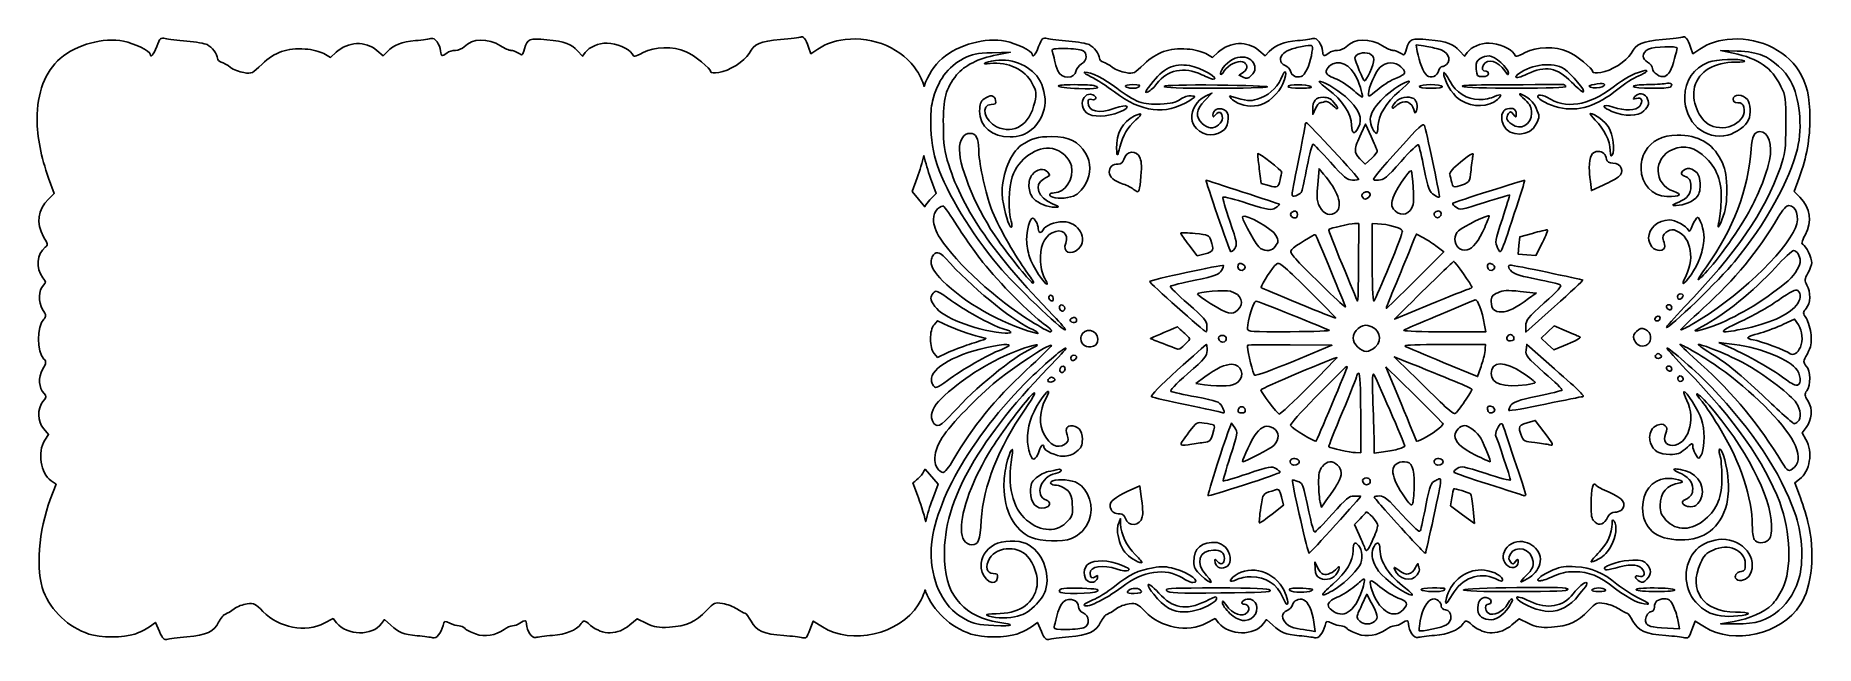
# Model space of a CAD drawing. Header units: centimetres. Extents: x -11.1 to 13.8, y -3 to 5.5.
import ezdxf

# ---------------------------------------------------------------- set-up
doc = ezdxf.new("R2010")
doc.units = ezdxf.units.CM
doc.header["$MEASUREMENT"] = 0
doc.layers.add('Layer 1', color=7, linetype='Continuous')

msp = doc.modelspace()

# ---------------------------------------------------------------- linework, layer by layer
at = {"layer": 'Layer 1', "color": 56}
for points, knots in [([(-11.06916, 4.36318), (-11.06823, 4.11303), (-11.01463, 3.83233), (-10.90783, 3.53726), (-10.90783, 3.53726), (-10.90783, 3.53726), (-10.82884, 3.31933), (-10.82884, 3.31933), (-10.82884, 3.31933), (-10.82884, 3.31933), (-10.90783, 3.24274), (-10.90783, 3.24274), (-10.90783, 3.24274), (-11.05979, 3.09465), (-11.08531, 2.905), (-10.97841, 2.71608), (-10.97841, 2.71608), (-10.91915, 2.61135), (-10.91703, 2.59779), (-10.95572, 2.56763), (-10.95572, 2.56763), (-11.0759, 2.47398), (-11.09036, 2.27706), (-10.98765, 2.14045), (-10.98765, 2.14045), (-10.94361, 2.08187), (-10.94326, 2.07083), (-10.98009, 2.03622), (-10.98009, 2.03622), (-11.05227, 1.9684), (-11.05773, 1.80319), (-10.99185, 1.69827), (-10.99185, 1.69827), (-10.93925, 1.61449), (-10.93784, 1.6011), (-10.97505, 1.56246), (-10.97505, 1.56246), (-11.07578, 1.45786), (-11.07466, 1.10781), (-10.97336, 1.00263), (-10.97336, 1.00263), (-10.93773, 0.96563), (-10.94026, 0.94956), (-10.99185, 0.85655), (-10.99185, 0.85655), (-11.05591, 0.74106), (-11.04672, 0.59965), (-10.97084, 0.52018), (-10.97084, 0.52018), (-10.93381, 0.48139), (-10.93559, 0.47082), (-10.9868, 0.40964), (-10.9868, 0.40964), (-11.07049, 0.30967), (-11.06538, 0.12349), (-10.97588, 0.02353), (-10.97588, 0.02353), (-10.97588, 0.02353), (-10.90782, -0.05227), (-10.90782, -0.05227), (-10.90782, -0.05227), (-10.90782, -0.05227), (-10.96244, -0.13597), (-10.96244, -0.13597), (-10.96244, -0.13597), (-11.06768, -0.29817), (-11.02023, -0.59958), (-10.87337, -0.70212), (-10.87337, -0.70212), (-10.87337, -0.70212), (-10.80363, -0.75107), (-10.80363, -0.75107), (-10.80363, -0.75107), (-10.80363, -0.75107), (-10.8843, -0.96268), (-10.8843, -0.96268), (-10.8843, -0.96268), (-11.04763, -1.39346), (-11.0892, -1.96382), (-10.97841, -2.25447), (-10.97841, -2.25447), (-10.8764, -2.52211), (-10.6285, -2.7545), (-10.34484, -2.84904), (-10.34484, -2.84904), (-10.1842, -2.90258), (-9.85417, -2.90275), (-9.70119, -2.84982), (-9.70119, -2.84982), (-9.63566, -2.82716), (-9.54362, -2.78137), (-9.497, -2.74796), (-9.497, -2.74796), (-9.497, -2.74796), (-9.41213, -2.68716), (-9.41213, -2.68716), (-9.41213, -2.68716), (-9.41213, -2.68716), (-9.35499, -2.81508), (-9.35499, -2.81508), (-9.35499, -2.81508), (-9.30849, -2.9185), (-9.2889, -2.93872), (-9.24996, -2.92404), (-9.24996, -2.92404), (-9.22356, -2.91409), (-9.09921, -2.898), (-8.97351, -2.88772), (-8.97351, -2.88772), (-8.69198, -2.86471), (-8.58928, -2.81776), (-8.52648, -2.684), (-8.52648, -2.684), (-8.50033, -2.6283), (-8.45671, -2.57673), (-8.42985, -2.56872), (-8.42985, -2.56872), (-8.40299, -2.56071), (-8.3486, -2.52802), (-8.30801, -2.49608), (-8.30801, -2.49608), (-8.26742, -2.46413), (-8.18567, -2.43221), (-8.12651, -2.4258), (-8.12651, -2.4258), (-8.0262, -2.41493), (-8.01136, -2.42259), (-7.90552, -2.53319), (-7.90552, -2.53319), (-7.68609, -2.76247), (-7.3075, -2.83516), (-7.04676, -2.69822), (-7.04676, -2.69822), (-7.04676, -2.69822), (-6.92408, -2.63347), (-6.92408, -2.63347), (-6.92408, -2.63347), (-6.92408, -2.63347), (-6.87366, -2.69348), (-6.87366, -2.69348), (-6.87366, -2.69348), (-6.72274, -2.87378), (-6.37683, -2.8793), (-6.24597, -2.70375), (-6.24597, -2.70375), (-6.24597, -2.70375), (-6.20396, -2.64769), (-6.20396, -2.64769), (-6.20396, -2.64769), (-6.20396, -2.64769), (-6.11657, -2.72586), (-6.11657, -2.72586), (-6.11657, -2.72586), (-5.99449, -2.83445), (-5.94347, -2.85472), (-5.74517, -2.87273), (-5.74517, -2.87273), (-5.64981, -2.88139), (-5.55092, -2.89424), (-5.52586, -2.90116), (-5.52586, -2.90116), (-5.47494, -2.91521), (-5.4117, -2.83791), (-5.38301, -2.72824), (-5.38301, -2.72824), (-5.36556, -2.66152), (-5.36234, -2.66056), (-5.28806, -2.69666), (-5.28806, -2.69666), (-5.24593, -2.71713), (-5.188, -2.73456), (-5.1595, -2.73456), (-5.1595, -2.73456), (-5.131, -2.73456), (-5.09324, -2.75077), (-5.07547, -2.77088), (-5.07547, -2.77088), (-5.05771, -2.791), (-4.9916, -2.82559), (-4.92842, -2.84826), (-4.92842, -2.84826), (-4.79629, -2.89568), (-4.6477, -2.87183), (-4.52929, -2.7843), (-4.52929, -2.7843), (-4.49175, -2.75655), (-4.43809, -2.73455), (-4.40997, -2.73455), (-4.40997, -2.73455), (-4.38185, -2.73455), (-4.33532, -2.71784), (-4.30662, -2.69744), (-4.30662, -2.69744), (-4.23526, -2.64672), (-4.21419, -2.64926), (-4.21419, -2.71007), (-4.21419, -2.71007), (-4.21419, -2.80186), (-4.13522, -2.91719), (-4.08479, -2.89878), (-4.08479, -2.89878), (-4.05991, -2.8897), (-3.95472, -2.87569), (-3.85119, -2.86799), (-3.85119, -2.86799), (-3.65467, -2.85336), (-3.51965, -2.79816), (-3.4487, -2.70296), (-3.4487, -2.70296), (-3.41001, -2.65106), (-3.4097, -2.65156), (-3.31678, -2.72823), (-3.31678, -2.72823), (-3.14593, -2.86919), (-2.93651, -2.86626), (-2.76556, -2.72112), (-2.76556, -2.72112), (-2.76556, -2.72112), (-2.66389, -2.63505), (-2.66389, -2.63505), (-2.66389, -2.63505), (-2.66389, -2.63505), (-2.53113, -2.69979), (-2.53113, -2.69979), (-2.53113, -2.69979), (-2.41692, -2.75503), (-2.37318, -2.76193), (-2.21098, -2.75269), (-2.21098, -2.75269), (-1.97982, -2.73953), (-1.83948, -2.67664), (-1.69253, -2.51976), (-1.69253, -2.51976), (-1.58738, -2.40751), (-1.58104, -2.40503), (-1.46734, -2.42185), (-1.46734, -2.42185), (-1.40302, -2.43137), (-1.31312, -2.46588), (-1.26735, -2.49844), (-1.26735, -2.49844), (-1.22159, -2.531), (-1.17136, -2.55766), (-1.15559, -2.55766), (-1.15559, -2.55766), (-1.13982, -2.55766), (-1.10108, -2.60686), (-1.06988, -2.66742), (-1.06988, -2.66742), (-0.99957, -2.80389), (-0.89183, -2.85152), (-0.61109, -2.87035), (-0.61109, -2.87035), (-0.50017, -2.87779), (-0.38276, -2.89157), (-0.3506, -2.90036), (-0.3506, -2.90036), (-0.29976, -2.91426), (-0.28638, -2.8994), (-0.24557, -2.79139), (-0.24557, -2.79139), (-0.24557, -2.79139), (-0.19851, -2.66742), (-0.19851, -2.66742), (-0.19851, -2.66742), (-0.19851, -2.66742), (-0.06827, -2.74954), (-0.06827, -2.74954), (-0.06827, -2.74954), (0.34092, -3.0083), (0.99999, -2.85611), (1.27365, -2.44002), (1.27365, -2.44002), (1.31163, -2.38227), (1.34276, -2.31102), (1.36776, -2.23078), (1.36776, -2.23078), (1.37044, -2.23872), (1.37328, -2.2469), (1.37616, -2.25447), (1.37616, -2.25447), (1.47817, -2.52211), (1.72607, -2.7545), (2.00973, -2.84904), (2.00973, -2.84904), (2.17037, -2.90258), (2.49956, -2.90275), (2.65254, -2.84982), (2.65254, -2.84982), (2.71807, -2.82716), (2.81011, -2.78137), (2.85673, -2.74796), (2.85673, -2.74796), (2.85673, -2.74796), (2.9416, -2.68716), (2.9416, -2.68716), (2.9416, -2.68716), (2.9416, -2.68716), (2.99874, -2.81508), (2.99874, -2.81508), (2.99874, -2.81508), (3.04524, -2.9185), (3.06483, -2.93872), (3.10377, -2.92404), (3.10377, -2.92404), (3.13017, -2.91409), (3.25536, -2.898), (3.38106, -2.88772), (3.38106, -2.88772), (3.66259, -2.86471), (3.76444, -2.81776), (3.82725, -2.684), (3.82725, -2.684), (3.8534, -2.6283), (3.89702, -2.57673), (3.92388, -2.56872), (3.92388, -2.56872), (3.95074, -2.56071), (4.00597, -2.52802), (4.04656, -2.49608), (4.04656, -2.49608), (4.08715, -2.46413), (4.1689, -2.43221), (4.22806, -2.4258), (4.22806, -2.4258), (4.32837, -2.41493), (4.34321, -2.42259), (4.44905, -2.53319), (4.44905, -2.53319), (4.66848, -2.76247), (5.04623, -2.83516), (5.30697, -2.69822), (5.30697, -2.69822), (5.30697, -2.69822), (5.43049, -2.63347), (5.43049, -2.63347), (5.43049, -2.63347), (5.43049, -2.63347), (5.48007, -2.69348), (5.48007, -2.69348), (5.48007, -2.69348), (5.63099, -2.87378), (5.9769, -2.8793), (6.10776, -2.70375), (6.10776, -2.70375), (6.10776, -2.70375), (6.14977, -2.64769), (6.14977, -2.64769), (6.14977, -2.64769), (6.14977, -2.64769), (6.23716, -2.72586), (6.23716, -2.72586), (6.23716, -2.72586), (6.35924, -2.83445), (6.41026, -2.85472), (6.60856, -2.87273), (6.60856, -2.87273), (6.70392, -2.88139), (6.80281, -2.89424), (6.82787, -2.90116), (6.82787, -2.90116), (6.87879, -2.91521), (6.94287, -2.83791), (6.97156, -2.72824), (6.97156, -2.72824), (6.98901, -2.66152), (6.99139, -2.66056), (7.06567, -2.69666), (7.06567, -2.69666), (7.1078, -2.71713), (7.16573, -2.73456), (7.19423, -2.73456), (7.19423, -2.73456), (7.22273, -2.73456), (7.26049, -2.75077), (7.27826, -2.77088), (7.27826, -2.77088), (7.29602, -2.791), (7.36213, -2.82559), (7.42531, -2.84826), (7.42531, -2.84826), (7.55744, -2.89568), (7.70603, -2.87183), (7.82444, -2.7843), (7.82444, -2.7843), (7.86198, -2.75655), (7.91564, -2.73455), (7.94376, -2.73455), (7.94376, -2.73455), (7.97188, -2.73455), (8.01841, -2.71784), (8.04711, -2.69744), (8.04711, -2.69744), (8.11847, -2.64672), (8.14038, -2.64926), (8.14038, -2.71007), (8.14038, -2.71007), (8.14038, -2.80186), (8.21935, -2.91719), (8.26978, -2.89878), (8.26978, -2.89878), (8.29466, -2.8897), (8.39985, -2.87569), (8.50338, -2.86799), (8.50338, -2.86799), (8.6999, -2.85336), (8.83408, -2.79816), (8.90503, -2.70296), (8.90503, -2.70296), (8.94372, -2.65106), (8.94403, -2.65156), (9.03695, -2.72823), (9.03695, -2.72823), (9.2078, -2.86919), (9.41806, -2.86626), (9.58901, -2.72112), (9.58901, -2.72112), (9.58901, -2.72112), (9.68984, -2.63505), (9.68984, -2.63505), (9.68984, -2.63505), (9.68984, -2.63505), (9.8226, -2.69979), (9.8226, -2.69979), (9.8226, -2.69979), (9.93681, -2.75503), (9.98139, -2.76193), (10.14359, -2.75269), (10.14359, -2.75269), (10.37475, -2.73953), (10.51425, -2.67664), (10.6612, -2.51976), (10.6612, -2.51976), (10.76635, -2.40751), (10.77269, -2.40503), (10.88639, -2.42185), (10.88639, -2.42185), (10.95071, -2.43137), (11.04145, -2.46588), (11.08722, -2.49844), (11.08722, -2.49844), (11.13298, -2.531), (11.18321, -2.55766), (11.19898, -2.55766), (11.19898, -2.55766), (11.21475, -2.55766), (11.25265, -2.60686), (11.28385, -2.66742), (11.28385, -2.66742), (11.35416, -2.80389), (11.46274, -2.85152), (11.74348, -2.87035), (11.74348, -2.87035), (11.8544, -2.87779), (11.97097, -2.89156), (12.00313, -2.90036), (12.00313, -2.90036), (12.05397, -2.91426), (12.06819, -2.8994), (12.109, -2.79139), (12.109, -2.79139), (12.109, -2.79139), (12.15521, -2.66742), (12.15521, -2.66742), (12.15521, -2.66742), (12.15521, -2.66742), (12.28545, -2.74955), (12.28545, -2.74955), (12.28545, -2.74955), (12.69464, -3.00831), (13.35371, -2.85612), (13.62737, -2.44003), (13.62737, -2.44003), (13.79204, -2.18965), (13.83879, -1.68868), (13.73493, -1.28168), (13.73493, -1.28168), (13.70656, -1.17051), (13.6527, -1.00026), (13.61561, -0.90425), (13.61561, -0.90425), (13.61561, -0.90425), (13.54839, -0.72975), (13.54839, -0.72975), (13.54839, -0.72975), (13.54839, -0.72975), (13.61729, -0.67922), (13.61729, -0.67922), (13.61729, -0.67922), (13.76309, -0.57145), (13.80595, -0.30021), (13.70552, -0.12413), (13.70552, -0.12413), (13.70552, -0.12413), (13.65174, -0.02938), (13.65174, -0.02938), (13.65174, -0.02938), (13.65174, -0.02938), (13.7072, 0.04169), (13.7072, 0.04169), (13.7072, 0.04169), (13.79326, 0.15107), (13.80497, 0.30179), (13.73577, 0.41201), (13.73577, 0.41201), (13.68364, 0.49504), (13.68212, 0.50865), (13.71896, 0.55809), (13.71896, 0.55809), (13.77597, 0.63458), (13.77179, 0.83465), (13.7114, 0.90473), (13.7114, 0.90473), (13.66431, 0.95938), (13.66423, 0.96405), (13.72652, 1.07765), (13.72652, 1.07765), (13.77925, 1.17381), (13.78857, 1.22106), (13.77778, 1.34059), (13.77778, 1.34059), (13.77055, 1.42061), (13.74111, 1.5236), (13.71224, 1.56957), (13.71224, 1.56957), (13.66102, 1.65115), (13.66096, 1.65433), (13.70973, 1.71091), (13.70973, 1.71091), (13.77022, 1.78111), (13.77558, 1.93957), (13.72065, 2.03938), (13.72065, 2.03938), (13.68519, 2.10381), (13.68648, 2.1198), (13.73409, 2.20757), (13.73409, 2.20757), (13.76305, 2.26095), (13.78703, 2.32512), (13.78703, 2.3497), (13.78703, 2.3497), (13.78703, 2.41956), (13.70545, 2.5921), (13.66603, 2.60632), (13.66603, 2.60632), (13.63867, 2.61618), (13.64578, 2.64679), (13.69544, 2.73897), (13.69544, 2.73897), (13.79791, 2.92916), (13.77109, 3.11853), (13.62066, 3.26879), (13.62066, 3.26879), (13.62066, 3.26879), (13.54252, 3.34696), (13.54252, 3.34696), (13.54252, 3.34696), (13.54252, 3.34696), (13.61058, 3.53883), (13.61058, 3.53883), (13.61058, 3.53883), (13.71993, 3.84493), (13.76235, 4.07916), (13.76183, 4.37818), (13.76183, 4.37818), (13.7613, 4.68083), (13.71912, 4.86008), (13.60722, 5.03987), (13.60722, 5.03987), (13.41723, 5.3451), (12.99424, 5.5299), (12.60393, 5.47731), (12.60393, 5.47731), (12.4268, 5.45344), (12.35315, 5.42781), (12.2216, 5.34308), (12.2216, 5.34308), (12.2216, 5.34308), (12.12245, 5.27912), (12.12245, 5.27912), (12.12245, 5.27912), (12.12245, 5.27912), (12.09052, 5.37229), (12.09052, 5.37229), (12.09052, 5.37229), (12.05186, 5.48513), (12.01463, 5.53269), (11.98045, 5.51284), (11.98045, 5.51284), (11.96639, 5.50468), (11.83911, 5.48873), (11.69727, 5.47731), (11.69727, 5.47731), (11.4129, 5.45442), (11.33066, 5.4178), (11.25613, 5.2807), (11.25613, 5.2807), (11.19914, 5.17588), (10.97111, 5.03374), (10.83179, 5.01618), (10.83179, 5.01618), (10.77088, 5.0085), (10.72171, 5.0116), (10.72171, 5.0225), (10.72171, 5.0225), (10.72171, 5.06936), (10.49052, 5.2593), (10.37636, 5.30676), (10.37636, 5.30676), (10.18763, 5.38521), (9.93467, 5.38024), (9.7722, 5.29492), (9.7722, 5.29492), (9.64929, 5.23037), (9.64446, 5.23037), (9.61759, 5.27755), (9.61759, 5.27755), (9.57676, 5.34923), (9.39484, 5.42678), (9.26888, 5.42678), (9.26888, 5.42678), (9.14253, 5.42678), (9.02149, 5.37573), (8.96302, 5.29729), (8.96302, 5.29729), (8.96302, 5.29729), (8.92269, 5.24281), (8.92269, 5.24281), (8.92269, 5.24281), (8.92269, 5.24281), (8.85463, 5.3194), (8.85463, 5.3194), (8.85463, 5.3194), (8.76604, 5.41834), (8.68447, 5.44745), (8.42273, 5.47416), (8.42273, 5.47416), (8.17655, 5.49928), (8.15253, 5.48987), (8.11183, 5.34782), (8.11183, 5.34782), (8.08457, 5.25268), (8.08168, 5.25069), (8.02528, 5.28781), (8.02528, 5.28781), (7.99308, 5.309), (7.94588, 5.32571), (7.92025, 5.32571), (7.92025, 5.32571), (7.89462, 5.32571), (7.82963, 5.3545), (7.77572, 5.38888), (7.77572, 5.38888), (7.59965, 5.50116), (7.38007, 5.49511), (7.26483, 5.37546), (7.26483, 5.37546), (7.23857, 5.34819), (7.1856, 5.32572), (7.14635, 5.32572), (7.14635, 5.32572), (7.1071, 5.32572), (7.05154, 5.30901), (7.02283, 5.28861), (7.02283, 5.28861), (6.95092, 5.2375), (6.94226, 5.24035), (6.93544, 5.31783), (6.93544, 5.31783), (6.92725, 5.41079), (6.85459, 5.51033), (6.80688, 5.49312), (6.80688, 5.49312), (6.78561, 5.48545), (6.68637, 5.47155), (6.58673, 5.46233), (6.58673, 5.46233), (6.38733, 5.44387), (6.28156, 5.40344), (6.19012, 5.31073), (6.19012, 5.31073), (6.19012, 5.31073), (6.12962, 5.24993), (6.12962, 5.24993), (6.12962, 5.24993), (6.12962, 5.24993), (6.04391, 5.32494), (6.04391, 5.32494), (6.04391, 5.32494), (5.8884, 5.46145), (5.63255, 5.45005), (5.47252, 5.29967), (5.47252, 5.29967), (5.47252, 5.29967), (5.39605, 5.22782), (5.39605, 5.22782), (5.39605, 5.22782), (5.39605, 5.22782), (5.30194, 5.27993), (5.30194, 5.27993), (5.30194, 5.27993), (5.24523, 5.31137), (5.13969, 5.33695), (5.03725, 5.34468), (5.03725, 5.34468), (4.78662, 5.36359), (4.61454, 5.30288), (4.43729, 5.13228), (4.43729, 5.13228), (4.30026, 5.00039), (4.29313, 4.99742), (4.18101, 5.01384), (4.18101, 5.01384), (4.11775, 5.0231), (4.03338, 5.05637), (3.99279, 5.08806), (3.99279, 5.08806), (3.9522, 5.11975), (3.89473, 5.15265), (3.86507, 5.16149), (3.86507, 5.16149), (3.83541, 5.17034), (3.81129, 5.19478), (3.81129, 5.21518), (3.81129, 5.21518), (3.81129, 5.26913), (3.73154, 5.37397), (3.66592, 5.40705), (3.66592, 5.40705), (3.63474, 5.42277), (3.50677, 5.44434), (3.38107, 5.45443), (3.38107, 5.45443), (3.25536, 5.46452), (3.11984, 5.48034), (3.08025, 5.48996), (3.08025, 5.48996), (3.01293, 5.50633), (3.00472, 5.49892), (2.95925, 5.37863), (2.95925, 5.37863), (2.9157, 5.26342), (2.87018, 5.20984), (2.87018, 5.2744), (2.87018, 5.2744), (2.87018, 5.31644), (2.64547, 5.42402), (2.49458, 5.45443), (2.49458, 5.45443), (2.21432, 5.51091), (1.84072, 5.40888), (1.60977, 5.21281), (1.60977, 5.21281), (1.49306, 5.11373), (1.40836, 4.98079), (1.35433, 4.82196), (1.35433, 4.82196), (1.33029, 4.89952), (1.29726, 4.96957), (1.2535, 5.03989), (1.2535, 5.03989), (1.06351, 5.34512), (0.63968, 5.52992), (0.24937, 5.47733), (0.24937, 5.47733), (0.07224, 5.45346), (-0.00057, 5.42783), (-0.13212, 5.3431), (-0.13212, 5.3431), (-0.13212, 5.3431), (-0.23127, 5.27914), (-0.23127, 5.27914), (-0.23127, 5.27914), (-0.23127, 5.27914), (-0.2632, 5.37231), (-0.2632, 5.37231), (-0.2632, 5.37231), (-0.30186, 5.48515), (-0.33909, 5.53271), (-0.37328, 5.51286), (-0.37328, 5.51286), (-0.38734, 5.5047), (-0.51546, 5.48875), (-0.65729, 5.47733), (-0.65729, 5.47733), (-0.94166, 5.45444), (-1.02306, 5.41782), (-1.0976, 5.28072), (-1.0976, 5.28072), (-1.15459, 5.1759), (-1.38262, 5.03376), (-1.52194, 5.0162), (-1.52194, 5.0162), (-1.58285, 5.00852), (-1.63286, 5.01162), (-1.63286, 5.02252), (-1.63286, 5.02252), (-1.63286, 5.06938), (-1.86321, 5.25932), (-1.97737, 5.30678), (-1.97737, 5.30678), (-2.1661, 5.38523), (-2.41906, 5.38026), (-2.58153, 5.29494), (-2.58153, 5.29494), (-2.70444, 5.23039), (-2.70927, 5.23039), (-2.73614, 5.27757), (-2.73614, 5.27757), (-2.77697, 5.34925), (-2.95889, 5.4268), (-3.08485, 5.4268), (-3.08485, 5.4268), (-3.2112, 5.4268), (-3.33224, 5.37575), (-3.39071, 5.29731), (-3.39071, 5.29731), (-3.39071, 5.29731), (-3.43104, 5.24283), (-3.43104, 5.24283), (-3.43104, 5.24283), (-3.43104, 5.24283), (-3.4991, 5.31942), (-3.4991, 5.31942), (-3.4991, 5.31942), (-3.58769, 5.41836), (-3.6701, 5.44747), (-3.93184, 5.47418), (-3.93184, 5.47418), (-4.17802, 5.4993), (-4.2012, 5.48989), (-4.2419, 5.34784), (-4.2419, 5.34784), (-4.26916, 5.2527), (-4.27205, 5.25071), (-4.32845, 5.28783), (-4.32845, 5.28783), (-4.36065, 5.30902), (-4.40785, 5.32573), (-4.43348, 5.32573), (-4.43348, 5.32573), (-4.45911, 5.32573), (-4.5241, 5.35452), (-4.57801, 5.3889), (-4.57801, 5.3889), (-4.75408, 5.50118), (-4.97366, 5.49513), (-5.0889, 5.37548), (-5.0889, 5.37548), (-5.11516, 5.34821), (-5.16897, 5.32574), (-5.20822, 5.32574), (-5.20822, 5.32574), (-5.24747, 5.32574), (-5.30303, 5.30903), (-5.33174, 5.28863), (-5.33174, 5.28863), (-5.40365, 5.23752), (-5.41147, 5.24037), (-5.41829, 5.31785), (-5.41829, 5.31785), (-5.42648, 5.41081), (-5.49914, 5.51035), (-5.54685, 5.49314), (-5.54685, 5.49314), (-5.56812, 5.48547), (-5.66736, 5.47157), (-5.767, 5.46235), (-5.767, 5.46235), (-5.9664, 5.44389), (-6.07217, 5.40346), (-6.16361, 5.31075), (-6.16361, 5.31075), (-6.16361, 5.31075), (-6.22411, 5.24995), (-6.22411, 5.24995), (-6.22411, 5.24995), (-6.22411, 5.24995), (-6.30982, 5.32496), (-6.30982, 5.32496), (-6.30982, 5.32496), (-6.46533, 5.46147), (-6.72118, 5.45007), (-6.88121, 5.29969), (-6.88121, 5.29969), (-6.88121, 5.29969), (-6.95768, 5.22784), (-6.95768, 5.22784), (-6.95768, 5.22784), (-6.95768, 5.22784), (-7.05263, 5.27995), (-7.05263, 5.27995), (-7.05263, 5.27995), (-7.10934, 5.31139), (-7.21404, 5.33697), (-7.31648, 5.3447), (-7.31648, 5.3447), (-7.56711, 5.36361), (-7.74003, 5.3029), (-7.91728, 5.1323), (-7.91728, 5.1323), (-8.05431, 5.00041), (-8.0606, 4.99744), (-8.17272, 5.01386), (-8.17272, 5.01386), (-8.23598, 5.02312), (-8.32119, 5.05639), (-8.36178, 5.08808), (-8.36178, 5.08808), (-8.40237, 5.11977), (-8.45984, 5.15267), (-8.4895, 5.16151), (-8.4895, 5.16151), (-8.51916, 5.17036), (-8.54328, 5.1948), (-8.54328, 5.2152), (-8.54328, 5.2152), (-8.54328, 5.26915), (-8.62219, 5.37399), (-8.68781, 5.40707), (-8.68781, 5.40707), (-8.71899, 5.42279), (-8.8478, 5.44436), (-8.9735, 5.45445), (-8.9735, 5.45445), (-9.09921, 5.46454), (-9.23389, 5.48036), (-9.27348, 5.48998), (-9.27348, 5.48998), (-9.3408, 5.50635), (-9.34901, 5.49894), (-9.39448, 5.37865), (-9.39448, 5.37865), (-9.43803, 5.26344), (-9.48439, 5.20986), (-9.48439, 5.27442), (-9.48439, 5.27442), (-9.48439, 5.31646), (-9.70826, 5.42404), (-9.85915, 5.45445), (-9.85915, 5.45445), (-10.13941, 5.51093), (-10.51301, 5.4089), (-10.74396, 5.21283), (-10.74396, 5.21283), (-10.96034, 5.02913), (-11.0705, 4.72883), (-11.06915, 4.36322), (-11.06915, 4.36322), (-11.06915, 4.36322), (-11.06916, 4.36318), (-11.06916, 4.36318)], [0, 0, 0, 0, 0.0041841, 0.0041841, 0.0041841, 0.0041841, 0.0083682, 0.0083682, 0.0083682, 0.0083682, 0.0125523, 0.0125523, 0.0125523, 0.0125523, 0.0167364, 0.0167364, 0.0167364, 0.0167364, 0.0209205, 0.0209205, 0.0209205, 0.0209205, 0.0251046, 0.0251046, 0.0251046, 0.0251046, 0.0292887, 0.0292887, 0.0292887, 0.0292887, 0.0334728, 0.0334728, 0.0334728, 0.0334728, 0.0376569, 0.0376569, 0.0376569, 0.0376569, 0.041841, 0.041841, 0.041841, 0.041841, 0.0460251, 0.0460251, 0.0460251, 0.0460251, 0.05020921, 0.05020921, 0.05020921, 0.05020921, 0.05439331, 0.05439331, 0.05439331, 0.05439331, 0.05857741, 0.05857741, 0.05857741, 0.05857741, 0.06276151, 0.06276151, 0.06276151, 0.06276151, 0.06694561, 0.06694561, 0.06694561, 0.06694561, 0.07112971, 0.07112971, 0.07112971, 0.07112971, 0.07531381, 0.07531381, 0.07531381, 0.07531381, 0.07949791, 0.07949791, 0.07949791, 0.07949791, 0.08368201, 0.08368201, 0.08368201, 0.08368201, 0.08786611, 0.08786611, 0.08786611, 0.08786611, 0.09205021, 0.09205021, 0.09205021, 0.09205021, 0.09623431, 0.09623431, 0.09623431, 0.09623431, 0.10041841, 0.10041841, 0.10041841, 0.10041841, 0.10460251, 0.10460251, 0.10460251, 0.10460251, 0.10878661, 0.10878661, 0.10878661, 0.10878661, 0.11297071, 0.11297071, 0.11297071, 0.11297071, 0.11715481, 0.11715481, 0.11715481, 0.11715481, 0.12133891, 0.12133891, 0.12133891, 0.12133891, 0.12552301, 0.12552301, 0.12552301, 0.12552301, 0.12970711, 0.12970711, 0.12970711, 0.12970711, 0.13389121, 0.13389121, 0.13389121, 0.13389121, 0.13807531, 0.13807531, 0.13807531, 0.13807531, 0.14225941, 0.14225941, 0.14225941, 0.14225941, 0.14644351, 0.14644351, 0.14644351, 0.14644351, 0.15062762, 0.15062762, 0.15062762, 0.15062762, 0.15481172, 0.15481172, 0.15481172, 0.15481172, 0.15899582, 0.15899582, 0.15899582, 0.15899582, 0.16317992, 0.16317992, 0.16317992, 0.16317992, 0.16736402, 0.16736402, 0.16736402, 0.16736402, 0.17154812, 0.17154812, 0.17154812, 0.17154812, 0.17573222, 0.17573222, 0.17573222, 0.17573222, 0.17991632, 0.17991632, 0.17991632, 0.17991632, 0.18410042, 0.18410042, 0.18410042, 0.18410042, 0.18828452, 0.18828452, 0.18828452, 0.18828452, 0.19246862, 0.19246862, 0.19246862, 0.19246862, 0.19665272, 0.19665272, 0.19665272, 0.19665272, 0.20083682, 0.20083682, 0.20083682, 0.20083682, 0.20502092, 0.20502092, 0.20502092, 0.20502092, 0.20920502, 0.20920502, 0.20920502, 0.20920502, 0.21338912, 0.21338912, 0.21338912, 0.21338912, 0.21757322, 0.21757322, 0.21757322, 0.21757322, 0.22175732, 0.22175732, 0.22175732, 0.22175732, 0.22594142, 0.22594142, 0.22594142, 0.22594142, 0.23012552, 0.23012552, 0.23012552, 0.23012552, 0.23430962, 0.23430962, 0.23430962, 0.23430962, 0.23849372, 0.23849372, 0.23849372, 0.23849372, 0.24267782, 0.24267782, 0.24267782, 0.24267782, 0.24686192, 0.24686192, 0.24686192, 0.24686192, 0.25104603, 0.25104603, 0.25104603, 0.25104603, 0.25523013, 0.25523013, 0.25523013, 0.25523013, 0.25941423, 0.25941423, 0.25941423, 0.25941423, 0.26359833, 0.26359833, 0.26359833, 0.26359833, 0.26778243, 0.26778243, 0.26778243, 0.26778243, 0.27196653, 0.27196653, 0.27196653, 0.27196653, 0.27615063, 0.27615063, 0.27615063, 0.27615063, 0.28033473, 0.28033473, 0.28033473, 0.28033473, 0.28451883, 0.28451883, 0.28451883, 0.28451883, 0.28870293, 0.28870293, 0.28870293, 0.28870293, 0.29288703, 0.29288703, 0.29288703, 0.29288703, 0.29707113, 0.29707113, 0.29707113, 0.29707113, 0.30125523, 0.30125523, 0.30125523, 0.30125523, 0.30543933, 0.30543933, 0.30543933, 0.30543933, 0.30962343, 0.30962343, 0.30962343, 0.30962343, 0.31380753, 0.31380753, 0.31380753, 0.31380753, 0.31799163, 0.31799163, 0.31799163, 0.31799163, 0.32217573, 0.32217573, 0.32217573, 0.32217573, 0.32635983, 0.32635983, 0.32635983, 0.32635983, 0.33054393, 0.33054393, 0.33054393, 0.33054393, 0.33472803, 0.33472803, 0.33472803, 0.33472803, 0.33891213, 0.33891213, 0.33891213, 0.33891213, 0.34309623, 0.34309623, 0.34309623, 0.34309623, 0.34728033, 0.34728033, 0.34728033, 0.34728033, 0.35146444, 0.35146444, 0.35146444, 0.35146444, 0.35564854, 0.35564854, 0.35564854, 0.35564854, 0.35983264, 0.35983264, 0.35983264, 0.35983264, 0.36401674, 0.36401674, 0.36401674, 0.36401674, 0.36820084, 0.36820084, 0.36820084, 0.36820084, 0.37238494, 0.37238494, 0.37238494, 0.37238494, 0.37656904, 0.37656904, 0.37656904, 0.37656904, 0.38075314, 0.38075314, 0.38075314, 0.38075314, 0.38493724, 0.38493724, 0.38493724, 0.38493724, 0.38912134, 0.38912134, 0.38912134, 0.38912134, 0.39330544, 0.39330544, 0.39330544, 0.39330544, 0.39748954, 0.39748954, 0.39748954, 0.39748954, 0.40167364, 0.40167364, 0.40167364, 0.40167364, 0.40585774, 0.40585774, 0.40585774, 0.40585774, 0.41004184, 0.41004184, 0.41004184, 0.41004184, 0.41422594, 0.41422594, 0.41422594, 0.41422594, 0.41841004, 0.41841004, 0.41841004, 0.41841004, 0.42259414, 0.42259414, 0.42259414, 0.42259414, 0.42677824, 0.42677824, 0.42677824, 0.42677824, 0.43096234, 0.43096234, 0.43096234, 0.43096234, 0.43514644, 0.43514644, 0.43514644, 0.43514644, 0.43933054, 0.43933054, 0.43933054, 0.43933054, 0.44351464, 0.44351464, 0.44351464, 0.44351464, 0.44769874, 0.44769874, 0.44769874, 0.44769874, 0.45188285, 0.45188285, 0.45188285, 0.45188285, 0.45606695, 0.45606695, 0.45606695, 0.45606695, 0.46025105, 0.46025105, 0.46025105, 0.46025105, 0.46443515, 0.46443515, 0.46443515, 0.46443515, 0.46861925, 0.46861925, 0.46861925, 0.46861925, 0.47280335, 0.47280335, 0.47280335, 0.47280335, 0.47698745, 0.47698745, 0.47698745, 0.47698745, 0.48117155, 0.48117155, 0.48117155, 0.48117155, 0.48535565, 0.48535565, 0.48535565, 0.48535565, 0.48953975, 0.48953975, 0.48953975, 0.48953975, 0.49372385, 0.49372385, 0.49372385, 0.49372385, 0.49790795, 0.49790795, 0.49790795, 0.49790795, 0.50209205, 0.50209205, 0.50209205, 0.50209205, 0.50627615, 0.50627615, 0.50627615, 0.50627615, 0.51046025, 0.51046025, 0.51046025, 0.51046025, 0.51464435, 0.51464435, 0.51464435, 0.51464435, 0.51882845, 0.51882845, 0.51882845, 0.51882845, 0.52301255, 0.52301255, 0.52301255, 0.52301255, 0.52719665, 0.52719665, 0.52719665, 0.52719665, 0.53138075, 0.53138075, 0.53138075, 0.53138075, 0.53556485, 0.53556485, 0.53556485, 0.53556485, 0.53974895, 0.53974895, 0.53974895, 0.53974895, 0.54393305, 0.54393305, 0.54393305, 0.54393305, 0.54811715, 0.54811715, 0.54811715, 0.54811715, 0.55230126, 0.55230126, 0.55230126, 0.55230126, 0.55648536, 0.55648536, 0.55648536, 0.55648536, 0.56066946, 0.56066946, 0.56066946, 0.56066946, 0.56485356, 0.56485356, 0.56485356, 0.56485356, 0.56903766, 0.56903766, 0.56903766, 0.56903766, 0.57322176, 0.57322176, 0.57322176, 0.57322176, 0.57740586, 0.57740586, 0.57740586, 0.57740586, 0.58158996, 0.58158996, 0.58158996, 0.58158996, 0.58577406, 0.58577406, 0.58577406, 0.58577406, 0.58995816, 0.58995816, 0.58995816, 0.58995816, 0.59414226, 0.59414226, 0.59414226, 0.59414226, 0.59832636, 0.59832636, 0.59832636, 0.59832636, 0.60251046, 0.60251046, 0.60251046, 0.60251046, 0.60669456, 0.60669456, 0.60669456, 0.60669456, 0.61087866, 0.61087866, 0.61087866, 0.61087866, 0.61506276, 0.61506276, 0.61506276, 0.61506276, 0.61924686, 0.61924686, 0.61924686, 0.61924686, 0.62343096, 0.62343096, 0.62343096, 0.62343096, 0.62761506, 0.62761506, 0.62761506, 0.62761506, 0.63179916, 0.63179916, 0.63179916, 0.63179916, 0.63598326, 0.63598326, 0.63598326, 0.63598326, 0.64016736, 0.64016736, 0.64016736, 0.64016736, 0.64435146, 0.64435146, 0.64435146, 0.64435146, 0.64853556, 0.64853556, 0.64853556, 0.64853556, 0.65271967, 0.65271967, 0.65271967, 0.65271967, 0.65690377, 0.65690377, 0.65690377, 0.65690377, 0.66108787, 0.66108787, 0.66108787, 0.66108787, 0.66527197, 0.66527197, 0.66527197, 0.66527197, 0.66945607, 0.66945607, 0.66945607, 0.66945607, 0.67364017, 0.67364017, 0.67364017, 0.67364017, 0.67782427, 0.67782427, 0.67782427, 0.67782427, 0.68200837, 0.68200837, 0.68200837, 0.68200837, 0.68619247, 0.68619247, 0.68619247, 0.68619247, 0.69037657, 0.69037657, 0.69037657, 0.69037657, 0.69456067, 0.69456067, 0.69456067, 0.69456067, 0.69874477, 0.69874477, 0.69874477, 0.69874477, 0.70292887, 0.70292887, 0.70292887, 0.70292887, 0.70711297, 0.70711297, 0.70711297, 0.70711297, 0.71129707, 0.71129707, 0.71129707, 0.71129707, 0.71548117, 0.71548117, 0.71548117, 0.71548117, 0.71966527, 0.71966527, 0.71966527, 0.71966527, 0.72384937, 0.72384937, 0.72384937, 0.72384937, 0.72803347, 0.72803347, 0.72803347, 0.72803347, 0.73221757, 0.73221757, 0.73221757, 0.73221757, 0.73640167, 0.73640167, 0.73640167, 0.73640167, 0.74058577, 0.74058577, 0.74058577, 0.74058577, 0.74476987, 0.74476987, 0.74476987, 0.74476987, 0.74895397, 0.74895397, 0.74895397, 0.74895397, 0.75313808, 0.75313808, 0.75313808, 0.75313808, 0.75732218, 0.75732218, 0.75732218, 0.75732218, 0.76150628, 0.76150628, 0.76150628, 0.76150628, 0.76569038, 0.76569038, 0.76569038, 0.76569038, 0.76987448, 0.76987448, 0.76987448, 0.76987448, 0.77405858, 0.77405858, 0.77405858, 0.77405858, 0.77824268, 0.77824268, 0.77824268, 0.77824268, 0.78242678, 0.78242678, 0.78242678, 0.78242678, 0.78661088, 0.78661088, 0.78661088, 0.78661088, 0.79079498, 0.79079498, 0.79079498, 0.79079498, 0.79497908, 0.79497908, 0.79497908, 0.79497908, 0.79916318, 0.79916318, 0.79916318, 0.79916318, 0.80334728, 0.80334728, 0.80334728, 0.80334728, 0.80753138, 0.80753138, 0.80753138, 0.80753138, 0.81171548, 0.81171548, 0.81171548, 0.81171548, 0.81589958, 0.81589958, 0.81589958, 0.81589958, 0.82008368, 0.82008368, 0.82008368, 0.82008368, 0.82426778, 0.82426778, 0.82426778, 0.82426778, 0.82845188, 0.82845188, 0.82845188, 0.82845188, 0.83263598, 0.83263598, 0.83263598, 0.83263598, 0.83682008, 0.83682008, 0.83682008, 0.83682008, 0.84100418, 0.84100418, 0.84100418, 0.84100418, 0.84518828, 0.84518828, 0.84518828, 0.84518828, 0.84937238, 0.84937238, 0.84937238, 0.84937238, 0.85355649, 0.85355649, 0.85355649, 0.85355649, 0.85774059, 0.85774059, 0.85774059, 0.85774059, 0.86192469, 0.86192469, 0.86192469, 0.86192469, 0.86610879, 0.86610879, 0.86610879, 0.86610879, 0.87029289, 0.87029289, 0.87029289, 0.87029289, 0.87447699, 0.87447699, 0.87447699, 0.87447699, 0.87866109, 0.87866109, 0.87866109, 0.87866109, 0.88284519, 0.88284519, 0.88284519, 0.88284519, 0.88702929, 0.88702929, 0.88702929, 0.88702929, 0.89121339, 0.89121339, 0.89121339, 0.89121339, 0.89539749, 0.89539749, 0.89539749, 0.89539749, 0.89958159, 0.89958159, 0.89958159, 0.89958159, 0.90376569, 0.90376569, 0.90376569, 0.90376569, 0.90794979, 0.90794979, 0.90794979, 0.90794979, 0.91213389, 0.91213389, 0.91213389, 0.91213389, 0.91631799, 0.91631799, 0.91631799, 0.91631799, 0.92050209, 0.92050209, 0.92050209, 0.92050209, 0.92468619, 0.92468619, 0.92468619, 0.92468619, 0.92887029, 0.92887029, 0.92887029, 0.92887029, 0.93305439, 0.93305439, 0.93305439, 0.93305439, 0.93723849, 0.93723849, 0.93723849, 0.93723849, 0.94142259, 0.94142259, 0.94142259, 0.94142259, 0.94560669, 0.94560669, 0.94560669, 0.94560669, 0.94979079, 0.94979079, 0.94979079, 0.94979079, 0.9539749, 0.9539749, 0.9539749, 0.9539749, 0.958159, 0.958159, 0.958159, 0.958159, 0.9623431, 0.9623431, 0.9623431, 0.9623431, 0.9665272, 0.9665272, 0.9665272, 0.9665272, 0.9707113, 0.9707113, 0.9707113, 0.9707113, 0.9748954, 0.9748954, 0.9748954, 0.9748954, 0.9790795, 0.9790795, 0.9790795, 0.9790795, 0.9832636, 0.9832636, 0.9832636, 0.9832636, 0.9874477, 0.9874477, 0.9874477, 0.9874477, 0.9916318, 0.9916318, 0.9916318, 0.9916318, 1, 1, 1, 1]), ([(1.44761, 4.3008), (1.44544, 4.421), (1.45325, 4.5323), (1.47282, 4.61506), (1.47282, 4.61506), (1.53867, 4.89363), (1.689, 5.10039), (1.90808, 5.21279), (1.90808, 5.21279), (2.03341, 5.27709), (2.08356, 5.28669), (2.30721, 5.29254), (2.30721, 5.29254), (2.30721, 5.29254), (2.56265, 5.29965), (2.56265, 5.29965), (2.56265, 5.29965), (2.56265, 5.29965), (2.37611, 5.26254), (2.37611, 5.26254), (2.37611, 5.26254), (2.1104, 5.21058), (1.92043, 5.11661), (1.8106, 4.98144), (1.8106, 4.98144), (1.65778, 4.79337), (1.62086, 4.65347), (1.62406, 4.27712), (1.62406, 4.27712), (1.62643, 3.9977), (1.63774, 3.91469), (1.69969, 3.72124), (1.69969, 3.72124), (1.90504, 3.07994), (2.32433, 2.47614), (3.16345, 1.613), (3.16345, 1.613), (3.27224, 1.5011), (3.34823, 1.40929), (3.33235, 1.40929), (3.33235, 1.40929), (3.28035, 1.40929), (2.61523, 2.04774), (2.39796, 2.30628), (2.39796, 2.30628), (2.01776, 2.7587), (1.67365, 3.3246), (1.53668, 3.72124), (1.53668, 3.72124), (1.48333, 3.87572), (1.45122, 4.10048), (1.44761, 4.30081), (1.44761, 4.30081), (1.44761, 4.30081), (1.44761, 4.3008), (1.44761, 4.3008)], [0, 0, 0, 0, 0.06666667, 0.06666667, 0.06666667, 0.06666667, 0.13333333, 0.13333333, 0.13333333, 0.13333333, 0.2, 0.2, 0.2, 0.2, 0.26666667, 0.26666667, 0.26666667, 0.26666667, 0.33333333, 0.33333333, 0.33333333, 0.33333333, 0.4, 0.4, 0.4, 0.4, 0.46666667, 0.46666667, 0.46666667, 0.46666667, 0.53333333, 0.53333333, 0.53333333, 0.53333333, 0.6, 0.6, 0.6, 0.6, 0.66666667, 0.66666667, 0.66666667, 0.66666667, 0.73333333, 0.73333333, 0.73333333, 0.73333333, 0.8, 0.8, 0.8, 0.8, 0.86666667, 0.86666667, 0.86666667, 0.86666667, 1, 1, 1, 1]), ([(3.14832, 5.32018), (3.1462, 5.3474), (3.18017, 5.35097), (3.32898, 5.35097), (3.32898, 5.35097), (3.43447, 5.35097), (3.54405, 5.3393), (3.57266, 5.32491), (3.57266, 5.32491), (3.64654, 5.28776), (3.63929, 5.18471), (3.55922, 5.13541), (3.55922, 5.13541), (3.52313, 5.11319), (3.48985, 5.07103), (3.48528, 5.04224), (3.48528, 5.04224), (3.46572, 4.91925), (3.27589, 4.91872), (3.22647, 5.04145), (3.22647, 5.04145), (3.21101, 5.07984), (3.19123, 5.14505), (3.18194, 5.18674), (3.18194, 5.18674), (3.17264, 5.22843), (3.15854, 5.28244), (3.15085, 5.30676), (3.15085, 5.30676), (3.1493, 5.31166), (3.14863, 5.31629), (3.14833, 5.32018), (3.14833, 5.32018), (3.14833, 5.32018), (3.14832, 5.32018), (3.14832, 5.32018)], [0, 0, 0, 0, 0.1, 0.1, 0.1, 0.1, 0.2, 0.2, 0.2, 0.2, 0.3, 0.3, 0.3, 0.3, 0.4, 0.4, 0.4, 0.4, 0.5, 0.5, 0.5, 0.5, 0.6, 0.6, 0.6, 0.6, 0.7, 0.7, 0.7, 0.7, 0.8, 0.8, 0.8, 0.8, 1, 1, 1, 1]), ([(5.50698, 5.00039), (5.50682, 5.06408), (5.61384, 5.17695), (5.71117, 5.21516), (5.71117, 5.21516), (5.90665, 5.29191), (6.07899, 5.10599), (5.93636, 4.97196), (5.93636, 4.97196), (5.89133, 4.92965), (5.87224, 4.92589), (5.8246, 4.94985), (5.8246, 4.94985), (5.8246, 4.94985), (5.76662, 4.97828), (5.76662, 4.97828), (5.76662, 4.97828), (5.76662, 4.97828), (5.8288, 5.0225), (5.8288, 5.0225), (5.8288, 5.0225), (5.89571, 5.06992), (5.88992, 5.13883), (5.8162, 5.16542), (5.8162, 5.16542), (5.74936, 5.18952), (5.61196, 5.12158), (5.55739, 5.0375), (5.55739, 5.0375), (5.52706, 4.99076), (5.50703, 4.97588), (5.50697, 5.00039), (5.50697, 5.00039), (5.50697, 5.00039), (5.50698, 5.00039), (5.50698, 5.00039)], [0, 0, 0, 0, 0.1, 0.1, 0.1, 0.1, 0.2, 0.2, 0.2, 0.2, 0.3, 0.3, 0.3, 0.3, 0.4, 0.4, 0.4, 0.4, 0.5, 0.5, 0.5, 0.5, 0.6, 0.6, 0.6, 0.6, 0.7, 0.7, 0.7, 0.7, 0.8, 0.8, 0.8, 0.8, 1, 1, 1, 1]), ([(6.34558, 5.197), (6.34647, 5.25386), (6.40797, 5.31804), (6.51195, 5.34781), (6.51195, 5.34781), (6.55823, 5.36106), (6.64135, 5.37933), (6.69681, 5.38808), (6.69681, 5.38808), (6.80505, 5.40515), (6.8053, 5.40382), (6.77916, 5.2499), (6.77916, 5.2499), (6.75763, 5.12313), (6.68504, 4.97415), (6.63799, 4.96012), (6.63799, 4.96012), (6.56747, 4.93909), (6.50352, 4.96994), (6.48674, 5.03276), (6.48674, 5.03276), (6.47866, 5.063), (6.44517, 5.09912), (6.4128, 5.11251), (6.4128, 5.11251), (6.36598, 5.13187), (6.34504, 5.16288), (6.34558, 5.197)], [0, 0, 0, 0, 0.125, 0.125, 0.125, 0.125, 0.25, 0.25, 0.25, 0.25, 0.375, 0.375, 0.375, 0.375, 0.5, 0.5, 0.5, 0.5, 0.625, 0.625, 0.625, 0.625, 0.75, 0.75, 0.75, 0.75, 1, 1, 1, 1]), ([(7.3892, 5.22227), (7.3892, 5.27575), (7.51616, 5.3119), (7.59087, 5.27991), (7.59087, 5.27991), (7.67281, 5.24483), (7.67428, 5.18212), (7.59675, 5.01618), (7.59675, 5.01618), (7.56591, 4.95017), (7.53368, 4.89675), (7.52533, 4.89695), (7.52533, 4.89695), (7.50737, 4.89739), (7.38921, 5.17982), (7.38921, 5.22227), (7.38921, 5.22227), (7.38921, 5.22227), (7.3892, 5.22227), (7.3892, 5.22227)], [0, 0, 0, 0, 0.16666667, 0.16666667, 0.16666667, 0.16666667, 0.33333333, 0.33333333, 0.33333333, 0.33333333, 0.5, 0.5, 0.5, 0.5, 0.66666667, 0.66666667, 0.66666667, 0.66666667, 1, 1, 1, 1]), ([(8.24628, 5.40467), (8.24628, 5.40467), (8.34879, 5.38809), (8.34879, 5.38809), (8.34879, 5.38809), (8.40507, 5.37905), (8.49609, 5.36087), (8.5513, 5.34782), (8.5513, 5.34782), (8.6864, 5.31587), (8.75075, 5.20124), (8.67398, 5.1291), (8.67398, 5.1291), (8.65623, 5.11242), (8.62774, 5.09831), (8.61012, 5.09831), (8.61012, 5.09831), (8.5925, 5.09831), (8.57042, 5.07054), (8.56138, 5.03672), (8.56138, 5.03672), (8.54228, 4.9652), (8.45192, 4.92955), (8.39753, 4.97197), (8.39753, 4.97197), (8.35306, 5.00665), (8.28654, 5.17299), (8.26309, 5.30834), (8.26309, 5.30834), (8.26309, 5.30834), (8.24628, 5.40467), (8.24628, 5.40467)], [0, 0, 0, 0, 0.11111111, 0.11111111, 0.11111111, 0.11111111, 0.22222222, 0.22222222, 0.22222222, 0.22222222, 0.33333333, 0.33333333, 0.33333333, 0.33333333, 0.44444444, 0.44444444, 0.44444444, 0.44444444, 0.55555556, 0.55555556, 0.55555556, 0.55555556, 0.66666667, 0.66666667, 0.66666667, 0.66666667, 0.77777778, 0.77777778, 0.77777778, 0.77777778, 1, 1, 1, 1]), ([(9.08656, 5.09435), (9.08467, 5.1573), (9.09753, 5.1809), (9.14118, 5.20963), (9.14118, 5.20963), (9.17483, 5.23178), (9.2318, 5.2499), (9.26722, 5.2499), (9.26722, 5.2499), (9.34458, 5.2499), (9.54046, 5.07551), (9.54031, 5.0067), (9.54031, 5.0067), (9.54023, 4.972), (9.52579, 4.98066), (9.48737, 5.03986), (9.48737, 5.03986), (9.39834, 5.17706), (9.24469, 5.21964), (9.18907, 5.12198), (9.18907, 5.12198), (9.15804, 5.06749), (9.17159, 5.03512), (9.22604, 5.03512), (9.22604, 5.03512), (9.24329, 5.03512), (9.25797, 5.01806), (9.25797, 4.99722), (9.25797, 4.99722), (9.25797, 4.97195), (9.23108, 4.95932), (9.1773, 4.95932), (9.1773, 4.95932), (9.10192, 4.95932), (9.09584, 4.9662), (9.08823, 5.06434), (9.08823, 5.06434), (9.0874, 5.07504), (9.08682, 5.08535), (9.08655, 5.09434), (9.08655, 5.09434), (9.08655, 5.09434), (9.08656, 5.09435), (9.08656, 5.09435)], [0, 0, 0, 0, 0.08333333, 0.08333333, 0.08333333, 0.08333333, 0.16666667, 0.16666667, 0.16666667, 0.16666667, 0.25, 0.25, 0.25, 0.25, 0.33333333, 0.33333333, 0.33333333, 0.33333333, 0.41666667, 0.41666667, 0.41666667, 0.41666667, 0.5, 0.5, 0.5, 0.5, 0.58333333, 0.58333333, 0.58333333, 0.58333333, 0.66666667, 0.66666667, 0.66666667, 0.66666667, 0.75, 0.75, 0.75, 0.75, 0.83333333, 0.83333333, 0.83333333, 0.83333333, 1, 1, 1, 1]), ([(11.42756, 5.2428), (11.42434, 5.28084), (11.45036, 5.31884), (11.50319, 5.34387), (11.50319, 5.34387), (11.57499, 5.37788), (11.90814, 5.38903), (11.90316, 5.35729), (11.90316, 5.35729), (11.90152, 5.34687), (11.88523, 5.28175), (11.86703, 5.212), (11.86703, 5.212), (11.82596, 5.0546), (11.78639, 4.98261), (11.72839, 4.9617), (11.72839, 4.9617), (11.66884, 4.94023), (11.55697, 5.0114), (11.55697, 5.07067), (11.55697, 5.07067), (11.55697, 5.09655), (11.52595, 5.13736), (11.48807, 5.16068), (11.48807, 5.16068), (11.45048, 5.18382), (11.43007, 5.21321), (11.42757, 5.2428), (11.42757, 5.2428), (11.42757, 5.2428), (11.42756, 5.2428), (11.42756, 5.2428)], [0, 0, 0, 0, 0.11111111, 0.11111111, 0.11111111, 0.11111111, 0.22222222, 0.22222222, 0.22222222, 0.22222222, 0.33333333, 0.33333333, 0.33333333, 0.33333333, 0.44444444, 0.44444444, 0.44444444, 0.44444444, 0.55555556, 0.55555556, 0.55555556, 0.55555556, 0.66666667, 0.66666667, 0.66666667, 0.66666667, 0.77777778, 0.77777778, 0.77777778, 0.77777778, 1, 1, 1, 1]), ([(11.75358, 1.44323), (11.74578, 1.45056), (11.85879, 1.58033), (12.00482, 1.73144), (12.00482, 1.73144), (12.72037, 2.47183), (13.13247, 3.07074), (13.34758, 3.68333), (13.34758, 3.68333), (13.41684, 3.88057), (13.42304, 3.93008), (13.42405, 4.28974), (13.42405, 4.28974), (13.42508, 4.65963), (13.42177, 4.6891), (13.35599, 4.82035), (13.35599, 4.82035), (13.22129, 5.08912), (13.05013, 5.2085), (12.68629, 5.287), (12.68629, 5.287), (12.68629, 5.287), (12.51151, 5.3249), (12.51151, 5.3249), (12.51151, 5.3249), (12.51151, 5.3249), (12.74175, 5.31621), (12.74175, 5.31621), (12.74175, 5.31621), (12.89731, 5.31011), (13.01272, 5.28982), (13.09551, 5.25541), (13.09551, 5.25541), (13.2421, 5.19448), (13.41531, 5.03844), (13.49128, 4.89851), (13.49128, 4.89851), (13.61968, 4.66201), (13.66018, 4.26082), (13.58707, 3.94862), (13.58707, 3.94862), (13.48616, 3.51766), (13.13792, 2.89168), (12.7073, 2.36626), (12.7073, 2.36626), (12.51107, 2.12683), (11.77962, 1.41875), (11.75359, 1.44321), (11.75359, 1.44321), (11.75359, 1.44321), (11.75358, 1.44323), (11.75358, 1.44323)], [0, 0, 0, 0, 0.07142857, 0.07142857, 0.07142857, 0.07142857, 0.14285714, 0.14285714, 0.14285714, 0.14285714, 0.21428571, 0.21428571, 0.21428571, 0.21428571, 0.28571429, 0.28571429, 0.28571429, 0.28571429, 0.35714286, 0.35714286, 0.35714286, 0.35714286, 0.42857143, 0.42857143, 0.42857143, 0.42857143, 0.5, 0.5, 0.5, 0.5, 0.57142857, 0.57142857, 0.57142857, 0.57142857, 0.64285714, 0.64285714, 0.64285714, 0.64285714, 0.71428571, 0.71428571, 0.71428571, 0.71428571, 0.78571429, 0.78571429, 0.78571429, 0.78571429, 0.85714286, 0.85714286, 0.85714286, 0.85714286, 1, 1, 1, 1]), ([(2.13243, 4.4753), (2.13243, 4.57404), (2.14474, 4.60756), (2.19713, 4.64743), (2.19713, 4.64743), (2.27778, 4.7088), (2.34465, 4.69893), (2.35594, 4.62453), (2.35594, 4.62453), (2.36291, 4.5786), (2.3511, 4.56768), (2.29544, 4.56768), (2.29544, 4.56768), (2.14107, 4.56768), (2.19751, 4.3328), (2.37022, 4.25579), (2.37022, 4.25579), (2.61939, 4.14468), (2.83284, 4.28216), (2.9038, 4.60006), (2.9038, 4.60006), (2.93196, 4.72621), (2.92938, 4.74764), (2.86935, 4.86142), (2.86935, 4.86142), (2.76596, 5.0574), (2.5335, 5.16837), (2.282, 5.14173), (2.282, 5.14173), (2.13621, 5.12629), (2.19498, 5.1611), (2.35258, 5.18358), (2.35258, 5.18358), (2.60841, 5.22007), (2.86841, 5.09984), (2.98027, 4.8938), (2.98027, 4.8938), (3.04214, 4.77984), (3.0665, 4.61349), (3.03657, 4.50453), (3.03657, 4.50453), (2.96864, 4.25724), (2.79306, 4.11289), (2.56097, 4.11289), (2.56097, 4.11289), (2.30344, 4.11289), (2.13243, 4.25778), (2.13243, 4.47532), (2.13243, 4.47532), (2.13243, 4.47532), (2.13243, 4.4753), (2.13243, 4.4753)], [0, 0, 0, 0, 0.07142857, 0.07142857, 0.07142857, 0.07142857, 0.14285714, 0.14285714, 0.14285714, 0.14285714, 0.21428571, 0.21428571, 0.21428571, 0.21428571, 0.28571429, 0.28571429, 0.28571429, 0.28571429, 0.35714286, 0.35714286, 0.35714286, 0.35714286, 0.42857143, 0.42857143, 0.42857143, 0.42857143, 0.5, 0.5, 0.5, 0.5, 0.57142857, 0.57142857, 0.57142857, 0.57142857, 0.64285714, 0.64285714, 0.64285714, 0.64285714, 0.71428571, 0.71428571, 0.71428571, 0.71428571, 0.78571429, 0.78571429, 0.78571429, 0.78571429, 0.85714286, 0.85714286, 0.85714286, 0.85714286, 1, 1, 1, 1]), ([(3.59451, 5.01855), (3.59478, 5.02058), (3.59745, 5.02159), (3.60207, 5.02171), (3.60207, 5.02171), (3.68782, 5.02396), (3.88128, 4.92722), (4.05498, 4.79509), (4.05498, 4.79509), (4.30802, 4.60261), (4.4218, 4.56104), (4.66166, 4.57242), (4.66166, 4.57242), (4.81416, 4.57966), (4.8767, 4.59454), (4.94147, 4.63954), (4.94147, 4.63954), (4.99174, 4.67446), (5.05317, 4.69403), (5.09608, 4.68928), (5.09608, 4.68928), (5.16648, 4.68149), (5.16638, 4.68101), (5.06163, 4.61664), (5.06163, 4.61664), (4.73527, 4.41607), (4.40022, 4.45684), (4.01969, 4.74377), (4.01969, 4.74377), (3.9133, 4.82399), (3.76593, 4.91941), (3.69198, 4.95538), (3.69198, 4.95538), (3.6319, 4.9846), (3.59338, 5.00976), (3.59451, 5.01855)], [0, 0, 0, 0, 0.1, 0.1, 0.1, 0.1, 0.2, 0.2, 0.2, 0.2, 0.3, 0.3, 0.3, 0.3, 0.4, 0.4, 0.4, 0.4, 0.5, 0.5, 0.5, 0.5, 0.6, 0.6, 0.6, 0.6, 0.7, 0.7, 0.7, 0.7, 0.8, 0.8, 0.8, 0.8, 1, 1, 1, 1]), ([(4.45832, 4.74298), (4.45923, 4.75432), (4.48156, 4.7856), (4.52806, 4.84642), (4.52806, 4.84642), (4.70666, 5.08002), (4.85046, 5.14998), (5.07004, 5.11173), (5.07004, 5.11173), (5.23495, 5.083), (5.51593, 4.92144), (5.40111, 4.92144), (5.40111, 4.92144), (5.38754, 4.92144), (5.31675, 4.94987), (5.24314, 4.98461), (5.24314, 4.98461), (4.99439, 5.10202), (4.75887, 5.05538), (4.61629, 4.85985), (4.61629, 4.85985), (4.58141, 4.81202), (4.52594, 4.76114), (4.49277, 4.74694), (4.49277, 4.74694), (4.46992, 4.73716), (4.45761, 4.73417), (4.45832, 4.74299), (4.45832, 4.74299), (4.45832, 4.74299), (4.45832, 4.74298), (4.45832, 4.74298)], [0, 0, 0, 0, 0.11111111, 0.11111111, 0.11111111, 0.11111111, 0.22222222, 0.22222222, 0.22222222, 0.22222222, 0.33333333, 0.33333333, 0.33333333, 0.33333333, 0.44444444, 0.44444444, 0.44444444, 0.44444444, 0.55555556, 0.55555556, 0.55555556, 0.55555556, 0.66666667, 0.66666667, 0.66666667, 0.66666667, 0.77777778, 0.77777778, 0.77777778, 0.77777778, 1, 1, 1, 1]), ([(5.63218, 4.68297), (5.63146, 4.68763), (5.63521, 4.68816), (5.64478, 4.68534), (5.64478, 4.68534), (5.88954, 4.61316), (5.91131, 4.61112), (6.01786, 4.64112), (6.01786, 4.64112), (6.15993, 4.68112), (6.29736, 4.79716), (6.35061, 4.92222), (6.35061, 4.92222), (6.42293, 5.09207), (6.44853, 5.03802), (6.38086, 4.85826), (6.38086, 4.85826), (6.33145, 4.727), (6.159, 4.57633), (6.03383, 4.55426), (6.03383, 4.55426), (5.8956, 4.52989), (5.76084, 4.56034), (5.67503, 4.6348), (5.67503, 4.6348), (5.64832, 4.65798), (5.63339, 4.6752), (5.63218, 4.68297)], [0, 0, 0, 0, 0.125, 0.125, 0.125, 0.125, 0.25, 0.25, 0.25, 0.25, 0.375, 0.375, 0.375, 0.375, 0.5, 0.5, 0.5, 0.5, 0.625, 0.625, 0.625, 0.625, 0.75, 0.75, 0.75, 0.75, 1, 1, 1, 1]), ([(6.98587, 5.03355), (6.98708, 5.05626), (7.00324, 5.08031), (7.03461, 5.10698), (7.03461, 5.10698), (7.15386, 5.20839), (7.32629, 5.13126), (7.4161, 4.93643), (7.4161, 4.93643), (7.46414, 4.83221), (7.5093, 4.66876), (7.49004, 4.66876), (7.49004, 4.66876), (7.48433, 4.66876), (7.42315, 4.71872), (7.35392, 4.7793), (7.35392, 4.7793), (7.28469, 4.83988), (7.17361, 4.90933), (7.10688, 4.93327), (7.10688, 4.93327), (7.02388, 4.96306), (6.98387, 4.9957), (6.98588, 5.03355), (6.98588, 5.03355), (6.98588, 5.03355), (6.98587, 5.03355), (6.98587, 5.03355)], [0, 0, 0, 0, 0.125, 0.125, 0.125, 0.125, 0.25, 0.25, 0.25, 0.25, 0.375, 0.375, 0.375, 0.375, 0.5, 0.5, 0.5, 0.5, 0.625, 0.625, 0.625, 0.625, 0.75, 0.75, 0.75, 0.75, 1, 1, 1, 1]), ([(7.57742, 4.71613), (7.57742, 4.79957), (7.67613, 5.02361), (7.74211, 5.08961), (7.74211, 5.08961), (7.82016, 5.16768), (7.95771, 5.16934), (8.03285, 5.09356), (8.03285, 5.09356), (8.09206, 5.03384), (8.09873, 5.01571), (8.06898, 4.98775), (8.06898, 4.98775), (8.05841, 4.97781), (7.99849, 4.94889), (7.93622, 4.923), (7.93622, 4.923), (7.87395, 4.89712), (7.76775, 4.82762), (7.7001, 4.76903), (7.7001, 4.76903), (7.59263, 4.67594), (7.57742, 4.6694), (7.57742, 4.71613)], [0, 0, 0, 0, 0.14285714, 0.14285714, 0.14285714, 0.14285714, 0.28571429, 0.28571429, 0.28571429, 0.28571429, 0.42857143, 0.42857143, 0.42857143, 0.42857143, 0.57142857, 0.57142857, 0.57142857, 0.57142857, 0.71428571, 0.71428571, 0.71428571, 0.71428571, 1, 1, 1, 1]), ([(8.63281, 5.0075), (8.63483, 5.0334), (8.66541, 4.99305), (8.72104, 4.88906), (8.72104, 4.88906), (8.80182, 4.73806), (8.9617, 4.63827), (9.12689, 4.63639), (9.12689, 4.63639), (9.20052, 4.63555), (9.2961, 4.65404), (9.34536, 4.67824), (9.34536, 4.67824), (9.4397, 4.72458), (9.46193, 4.70201), (9.38569, 4.63718), (9.38569, 4.63718), (9.25893, 4.52938), (9.0462, 4.52312), (8.87564, 4.62218), (8.87564, 4.62218), (8.78124, 4.67701), (8.6715, 4.83397), (8.64036, 4.95934), (8.64036, 4.95934), (8.63451, 4.9829), (8.63212, 4.99887), (8.6328, 5.00751), (8.6328, 5.00751), (8.6328, 5.00751), (8.63281, 5.0075), (8.63281, 5.0075)], [0, 0, 0, 0, 0.11111111, 0.11111111, 0.11111111, 0.11111111, 0.22222222, 0.22222222, 0.22222222, 0.22222222, 0.33333333, 0.33333333, 0.33333333, 0.33333333, 0.44444444, 0.44444444, 0.44444444, 0.44444444, 0.55555556, 0.55555556, 0.55555556, 0.55555556, 0.66666667, 0.66666667, 0.66666667, 0.66666667, 0.77777778, 0.77777778, 0.77777778, 0.77777778, 1, 1, 1, 1]), ([(9.64198, 4.9538), (9.64134, 4.96203), (9.65356, 4.97677), (9.68231, 4.99802), (9.68231, 4.99802), (9.86817, 5.1354), (10.16302, 5.16708), (10.32008, 5.06672), (10.32008, 5.06672), (10.42055, 5.00252), (10.63381, 4.74456), (10.58645, 4.74456), (10.58645, 4.74456), (10.56949, 4.74456), (10.49487, 4.80687), (10.42092, 4.88274), (10.42092, 4.88274), (10.2216, 5.08724), (10.0581, 5.11739), (9.80416, 4.99565), (9.80416, 4.99565), (9.70819, 4.94964), (9.64338, 4.93569), (9.64199, 4.9538), (9.64199, 4.9538), (9.64199, 4.9538), (9.64198, 4.9538), (9.64198, 4.9538)], [0, 0, 0, 0, 0.125, 0.125, 0.125, 0.125, 0.25, 0.25, 0.25, 0.25, 0.375, 0.375, 0.375, 0.375, 0.5, 0.5, 0.5, 0.5, 0.625, 0.625, 0.625, 0.625, 0.75, 0.75, 0.75, 0.75, 1, 1, 1, 1]), ([(9.94952, 4.67665), (9.9469, 4.68579), (9.95187, 4.69285), (9.96464, 4.69718), (9.96464, 4.69718), (9.99006, 4.70579), (10.04111, 4.69337), (10.07808, 4.66954), (10.07808, 4.66954), (10.34304, 4.49878), (10.65641, 4.54667), (11.00575, 4.81167), (11.00575, 4.81167), (11.18155, 4.94503), (11.2664, 4.99146), (11.4158, 5.03434), (11.4158, 5.03434), (11.52384, 5.06535), (11.47893, 5.01165), (11.35782, 4.96486), (11.35782, 4.96486), (11.29306, 4.93984), (11.16418, 4.85727), (11.07129, 4.78167), (11.07129, 4.78167), (10.78142, 4.54578), (10.51056, 4.46159), (10.24698, 4.52584), (10.24698, 4.52584), (10.10281, 4.56098), (9.9609, 4.63706), (9.94952, 4.67665)], [0, 0, 0, 0, 0.11111111, 0.11111111, 0.11111111, 0.11111111, 0.22222222, 0.22222222, 0.22222222, 0.22222222, 0.33333333, 0.33333333, 0.33333333, 0.33333333, 0.44444444, 0.44444444, 0.44444444, 0.44444444, 0.55555556, 0.55555556, 0.55555556, 0.55555556, 0.66666667, 0.66666667, 0.66666667, 0.66666667, 0.77777778, 0.77777778, 0.77777778, 0.77777778, 1, 1, 1, 1]), ([(12.00903, 4.67349), (12.01157, 4.90239), (12.13164, 5.07784), (12.34262, 5.16067), (12.34262, 5.16067), (12.44849, 5.20224), (12.78173, 5.21381), (12.84174, 5.17804), (12.84174, 5.17804), (12.86236, 5.16575), (12.81253, 5.15796), (12.72074, 5.15909), (12.72074, 5.15909), (12.42189, 5.16278), (12.20991, 5.03574), (12.14683, 4.81561), (12.14683, 4.81561), (12.09394, 4.63103), (12.20579, 4.35421), (12.36446, 4.2771), (12.36446, 4.2771), (12.5862, 4.16935), (12.8895, 4.33049), (12.8367, 4.52819), (12.8367, 4.52819), (12.82388, 4.57619), (12.80191, 4.59294), (12.75267, 4.59294), (12.75267, 4.59294), (12.70389, 4.59294), (12.68629, 4.60652), (12.68629, 4.64347), (12.68629, 4.64347), (12.68629, 4.71712), (12.8302, 4.71317), (12.88628, 4.63794), (12.88628, 4.63794), (12.93104, 4.57789), (12.93895, 4.43574), (12.90224, 4.35289), (12.90224, 4.35289), (12.86399, 4.26656), (12.73174, 4.1694), (12.61235, 4.1397), (12.61235, 4.1397), (12.29254, 4.06013), (12.00505, 4.31426), (12.00903, 4.67347), (12.00903, 4.67347), (12.00903, 4.67347), (12.00903, 4.67349), (12.00903, 4.67349)], [0, 0, 0, 0, 0.07142857, 0.07142857, 0.07142857, 0.07142857, 0.14285714, 0.14285714, 0.14285714, 0.14285714, 0.21428571, 0.21428571, 0.21428571, 0.21428571, 0.28571429, 0.28571429, 0.28571429, 0.28571429, 0.35714286, 0.35714286, 0.35714286, 0.35714286, 0.42857143, 0.42857143, 0.42857143, 0.42857143, 0.5, 0.5, 0.5, 0.5, 0.57142857, 0.57142857, 0.57142857, 0.57142857, 0.64285714, 0.64285714, 0.64285714, 0.64285714, 0.71428571, 0.71428571, 0.71428571, 0.71428571, 0.78571429, 0.78571429, 0.78571429, 0.78571429, 0.85714286, 0.85714286, 0.85714286, 0.85714286, 1, 1, 1, 1]), ([(3.23655, 4.8251), (3.23204, 4.83642), (3.30238, 4.84563), (3.45586, 4.84563), (3.45586, 4.84563), (3.59071, 4.84563), (3.71984, 4.83906), (3.74323, 4.83063), (3.74323, 4.83063), (3.84018, 4.79567), (3.77129, 4.78312), (3.52392, 4.79115), (3.52392, 4.79115), (3.34264, 4.79703), (3.24165, 4.81228), (3.23655, 4.8251)], [0, 0, 0, 0, 0.2, 0.2, 0.2, 0.2, 0.4, 0.4, 0.4, 0.4, 0.6, 0.6, 0.6, 0.6, 1, 1, 1, 1]), ([(4.1743, 4.82589), (4.17549, 4.83803), (4.21074, 4.84563), (4.26841, 4.84563), (4.26841, 4.84563), (4.37987, 4.84563), (4.39061, 4.84202), (4.35916, 4.81247), (4.35916, 4.81247), (4.33134, 4.78633), (4.19457, 4.7921), (4.17598, 4.82037), (4.17598, 4.82037), (4.17472, 4.82228), (4.17413, 4.82416), (4.1743, 4.8259), (4.1743, 4.8259), (4.1743, 4.8259), (4.1743, 4.82589), (4.1743, 4.82589)], [0, 0, 0, 0, 0.16666667, 0.16666667, 0.16666667, 0.16666667, 0.33333333, 0.33333333, 0.33333333, 0.33333333, 0.5, 0.5, 0.5, 0.5, 0.66666667, 0.66666667, 0.66666667, 0.66666667, 1, 1, 1, 1]), ([(4.71544, 4.81957), (4.71555, 4.8201), (4.71571, 4.82061), (4.71628, 4.82115), (4.71628, 4.82115), (4.73381, 4.83762), (5.00177, 4.84442), (5.46329, 4.8401), (5.46329, 4.8401), (5.85915, 4.83639), (6.17434, 4.82447), (6.16324, 4.81404), (6.16324, 4.81404), (6.15214, 4.80362), (5.81603, 4.79509), (5.41623, 4.79509), (5.41623, 4.79509), (4.93908, 4.79509), (4.71229, 4.80326), (4.71544, 4.81957)], [0, 0, 0, 0, 0.16666667, 0.16666667, 0.16666667, 0.16666667, 0.33333333, 0.33333333, 0.33333333, 0.33333333, 0.5, 0.5, 0.5, 0.5, 0.66666667, 0.66666667, 0.66666667, 0.66666667, 1, 1, 1, 1]), ([(6.44809, 4.82036), (6.44809, 4.85274), (6.71744, 4.85274), (6.77076, 4.82036), (6.77076, 4.82036), (6.79901, 4.80321), (6.7567, 4.79615), (6.62959, 4.79588), (6.62959, 4.79588), (6.52624, 4.79564), (6.44809, 4.80597), (6.44809, 4.82036)], [0, 0, 0, 0, 0.25, 0.25, 0.25, 0.25, 0.5, 0.5, 0.5, 0.5, 1, 1, 1, 1]), ([(6.8884, 4.88511), (6.88725, 4.88719), (6.88761, 4.88831), (6.8884, 4.88906), (6.8884, 4.88906), (6.91297, 4.91215), (7.13351, 4.78555), (7.2556, 4.67824), (7.2556, 4.67824), (7.44919, 4.50808), (7.5057, 4.37102), (7.43542, 4.24159), (7.43542, 4.24159), (7.37952, 4.13864), (7.34417, 4.15241), (7.34215, 4.27791), (7.34215, 4.27791), (7.33965, 4.43314), (7.2048, 4.64033), (7.01864, 4.77536), (7.01864, 4.77536), (6.95037, 4.82488), (6.89644, 4.87056), (6.8884, 4.88511)], [0, 0, 0, 0, 0.14285714, 0.14285714, 0.14285714, 0.14285714, 0.28571429, 0.28571429, 0.28571429, 0.28571429, 0.42857143, 0.42857143, 0.42857143, 0.42857143, 0.57142857, 0.57142857, 0.57142857, 0.57142857, 0.71428571, 0.71428571, 0.71428571, 0.71428571, 1, 1, 1, 1]), ([(7.60431, 4.36239), (7.60431, 4.50319), (7.83511, 4.74851), (8.08327, 4.8701), (8.08327, 4.8701), (8.19167, 4.92321), (8.16951, 4.88825), (8.00765, 4.75166), (8.00765, 4.75166), (7.83004, 4.60179), (7.71187, 4.40463), (7.71187, 4.25974), (7.71187, 4.25974), (7.71187, 4.20688), (7.7016, 4.16341), (7.68918, 4.16341), (7.68918, 4.16341), (7.65518, 4.16341), (7.60431, 4.28277), (7.60431, 4.36239)], [0, 0, 0, 0, 0.16666667, 0.16666667, 0.16666667, 0.16666667, 0.33333333, 0.33333333, 0.33333333, 0.33333333, 0.5, 0.5, 0.5, 0.5, 0.66666667, 0.66666667, 0.66666667, 0.66666667, 1, 1, 1, 1]), ([(8.28829, 4.81799), (8.2884, 4.81893), (8.28932, 4.81937), (8.28997, 4.82036), (8.28997, 4.82036), (8.29911, 4.83426), (8.37171, 4.84563), (8.4513, 4.84563), (8.4513, 4.84563), (8.53089, 4.84563), (8.60349, 4.83426), (8.61263, 4.82036), (8.61263, 4.82036), (8.62307, 4.80449), (8.56308, 4.79509), (8.4513, 4.79509), (8.4513, 4.79509), (8.3465, 4.79509), (8.28668, 4.80388), (8.28829, 4.81799)], [0, 0, 0, 0, 0.16666667, 0.16666667, 0.16666667, 0.16666667, 0.33333333, 0.33333333, 0.33333333, 0.33333333, 0.5, 0.5, 0.5, 0.5, 0.66666667, 0.66666667, 0.66666667, 0.66666667, 1, 1, 1, 1]), ([(8.89077, 4.82431), (8.88838, 4.84254), (9.14126, 4.84563), (10.31336, 4.84563), (10.31336, 4.84563), (10.32445, 4.84563), (10.337, 4.83426), (10.34193, 4.82036), (10.34193, 4.82036), (10.34776, 4.80394), (10.1031, 4.79563), (9.64282, 4.79588), (9.64282, 4.79588), (9.23211, 4.79612), (8.91837, 4.80615), (8.89497, 4.82036), (8.89497, 4.82036), (8.89274, 4.82171), (8.89093, 4.82309), (8.89077, 4.82431)], [0, 0, 0, 0, 0.16666667, 0.16666667, 0.16666667, 0.16666667, 0.33333333, 0.33333333, 0.33333333, 0.33333333, 0.5, 0.5, 0.5, 0.5, 0.66666667, 0.66666667, 0.66666667, 0.66666667, 1, 1, 1, 1]), ([(9.44536, 4.37739), (9.44223, 4.4436), (9.47121, 4.49435), (9.52771, 4.50767), (9.52771, 4.50767), (9.60832, 4.52668), (9.64787, 4.50264), (9.64787, 4.43503), (9.64787, 4.43503), (9.64787, 4.38222), (9.64658, 4.38221), (9.60754, 4.43029), (9.60754, 4.43029), (9.57307, 4.47274), (9.56452, 4.47415), (9.54116, 4.44134), (9.54116, 4.44134), (9.49844, 4.38134), (9.50825, 4.34794), (9.58485, 4.29132), (9.58485, 4.29132), (9.71058, 4.19839), (9.86298, 4.2847), (9.86298, 4.44845), (9.86298, 4.44845), (9.86298, 4.52812), (9.84446, 4.56534), (9.77139, 4.63401), (9.77139, 4.63401), (9.66641, 4.73266), (9.67254, 4.7408), (9.7966, 4.66875), (9.7966, 4.66875), (9.84892, 4.63836), (9.9012, 4.57657), (9.92684, 4.51636), (9.92684, 4.51636), (9.97803, 4.39614), (9.97797, 4.4004), (9.92936, 4.29527), (9.92936, 4.29527), (9.8456, 4.11411), (9.54861, 4.10397), (9.47057, 4.27948), (9.47057, 4.27948), (9.45519, 4.31406), (9.44678, 4.34729), (9.44536, 4.37739)], [0, 0, 0, 0, 0.07692308, 0.07692308, 0.07692308, 0.07692308, 0.15384615, 0.15384615, 0.15384615, 0.15384615, 0.23076923, 0.23076923, 0.23076923, 0.23076923, 0.30769231, 0.30769231, 0.30769231, 0.30769231, 0.38461538, 0.38461538, 0.38461538, 0.38461538, 0.46153846, 0.46153846, 0.46153846, 0.46153846, 0.53846154, 0.53846154, 0.53846154, 0.53846154, 0.61538462, 0.61538462, 0.61538462, 0.61538462, 0.69230769, 0.69230769, 0.69230769, 0.69230769, 0.76923077, 0.76923077, 0.76923077, 0.76923077, 0.84615385, 0.84615385, 0.84615385, 0.84615385, 1, 1, 1, 1]), ([(10.6688, 4.82273), (10.6681, 4.82518), (10.66901, 4.82805), (10.67216, 4.83063), (10.67216, 4.83063), (10.67797, 4.83541), (10.72846, 4.84727), (10.78392, 4.85669), (10.78392, 4.85669), (10.8978, 4.87604), (10.92708, 4.83199), (10.81753, 4.80616), (10.81753, 4.80616), (10.76393, 4.79352), (10.67367, 4.80557), (10.6688, 4.82274), (10.6688, 4.82274), (10.6688, 4.82274), (10.6688, 4.82273), (10.6688, 4.82273)], [0, 0, 0, 0, 0.16666667, 0.16666667, 0.16666667, 0.16666667, 0.33333333, 0.33333333, 0.33333333, 0.33333333, 0.5, 0.5, 0.5, 0.5, 0.66666667, 0.66666667, 0.66666667, 0.66666667, 1, 1, 1, 1]), ([(11.28808, 4.82036), (11.28808, 4.83475), (11.36763, 4.84563), (11.47294, 4.84563), (11.47294, 4.84563), (11.57461, 4.84563), (11.69561, 4.85274), (11.74183, 4.86142), (11.74183, 4.86142), (11.81978, 4.87607), (11.85061, 4.85309), (11.80737, 4.81246), (11.80737, 4.81246), (11.77797, 4.78483), (11.28808, 4.79225), (11.28808, 4.82036)], [0, 0, 0, 0, 0.2, 0.2, 0.2, 0.2, 0.4, 0.4, 0.4, 0.4, 0.6, 0.6, 0.6, 0.6, 1, 1, 1, 1]), ([(3.57014, 4.58664), (3.57481, 4.66557), (3.63382, 4.73405), (3.71635, 4.70429), (3.71635, 4.70429), (3.77966, 4.68146), (3.76992, 4.62054), (3.70543, 4.63638), (3.70543, 4.63638), (3.6646, 4.64641), (3.65165, 4.63693), (3.65165, 4.59769), (3.65165, 4.59769), (3.65165, 4.467), (3.80004, 4.43376), (4.02473, 4.51399), (4.02473, 4.51399), (4.21186, 4.5808), (4.27129, 4.53776), (4.09447, 4.46346), (4.09447, 4.46346), (3.92077, 4.39046), (3.70581, 4.3849), (3.62728, 4.45162), (3.62728, 4.45162), (3.58435, 4.48809), (3.56734, 4.53929), (3.57014, 4.58664)], [0, 0, 0, 0, 0.125, 0.125, 0.125, 0.125, 0.25, 0.25, 0.25, 0.25, 0.375, 0.375, 0.375, 0.375, 0.5, 0.5, 0.5, 0.5, 0.625, 0.625, 0.625, 0.625, 0.75, 0.75, 0.75, 0.75, 1, 1, 1, 1]), ([(5.10533, 4.37424), (5.09718, 4.49108), (5.16883, 4.62241), (5.29691, 4.68455), (5.29691, 4.68455), (5.29691, 4.68455), (5.38598, 4.72719), (5.38598, 4.72719), (5.38598, 4.72719), (5.38598, 4.72719), (5.28515, 4.62217), (5.28515, 4.62217), (5.28515, 4.62217), (5.16308, 4.49507), (5.15162, 4.39391), (5.24986, 4.30159), (5.24986, 4.30159), (5.28616, 4.26748), (5.33802, 4.23921), (5.36498, 4.23921), (5.36498, 4.23921), (5.44419, 4.23921), (5.53388, 4.31289), (5.53388, 4.37818), (5.53388, 4.37818), (5.53388, 4.45881), (5.48546, 4.48327), (5.43893, 4.42556), (5.43893, 4.42556), (5.40646, 4.38528), (5.40101, 4.38381), (5.40028, 4.41924), (5.40028, 4.41924), (5.3988, 4.4904), (5.47229, 4.52911), (5.54817, 4.49662), (5.54817, 4.49662), (5.60199, 4.47358), (5.61455, 4.44955), (5.61455, 4.37107), (5.61455, 4.37107), (5.61455, 4.30871), (5.59504, 4.25488), (5.55993, 4.21947), (5.55993, 4.21947), (5.4525, 4.11111), (5.28207, 4.11602), (5.16836, 4.23131), (5.16836, 4.23131), (5.12942, 4.2708), (5.10905, 4.32112), (5.10534, 4.37423), (5.10534, 4.37423), (5.10534, 4.37423), (5.10533, 4.37424), (5.10533, 4.37424)], [0, 0, 0, 0, 0.06666667, 0.06666667, 0.06666667, 0.06666667, 0.13333333, 0.13333333, 0.13333333, 0.13333333, 0.2, 0.2, 0.2, 0.2, 0.26666667, 0.26666667, 0.26666667, 0.26666667, 0.33333333, 0.33333333, 0.33333333, 0.33333333, 0.4, 0.4, 0.4, 0.4, 0.46666667, 0.46666667, 0.46666667, 0.46666667, 0.53333333, 0.53333333, 0.53333333, 0.53333333, 0.6, 0.6, 0.6, 0.6, 0.66666667, 0.66666667, 0.66666667, 0.66666667, 0.73333333, 0.73333333, 0.73333333, 0.73333333, 0.8, 0.8, 0.8, 0.8, 0.86666667, 0.86666667, 0.86666667, 0.86666667, 1, 1, 1, 1]), ([(6.79848, 4.49978), (6.79675, 4.61644), (6.84139, 4.66875), (6.94385, 4.66875), (6.94385, 4.66875), (7.01036, 4.66875), (7.05026, 4.65097), (7.0909, 4.60242), (7.0909, 4.60242), (7.16983, 4.50813), (7.16014, 4.47127), (7.0783, 4.55425), (7.0783, 4.55425), (7.03675, 4.59638), (6.99434, 4.61706), (6.96906, 4.60794), (6.96906, 4.60794), (6.94623, 4.59971), (6.91529, 4.59294), (6.901, 4.59294), (6.901, 4.59294), (6.88671, 4.59294), (6.85803, 4.55599), (6.83714, 4.51082), (6.83714, 4.51082), (6.83714, 4.51082), (6.79933, 4.4287), (6.79933, 4.4287), (6.79933, 4.4287), (6.79933, 4.4287), (6.79849, 4.49976), (6.79849, 4.49976), (6.79849, 4.49976), (6.79849, 4.49976), (6.79848, 4.49978), (6.79848, 4.49978)], [0, 0, 0, 0, 0.1, 0.1, 0.1, 0.1, 0.2, 0.2, 0.2, 0.2, 0.3, 0.3, 0.3, 0.3, 0.4, 0.4, 0.4, 0.4, 0.5, 0.5, 0.5, 0.5, 0.6, 0.6, 0.6, 0.6, 0.7, 0.7, 0.7, 0.7, 0.8, 0.8, 0.8, 0.8, 1, 1, 1, 1]), ([(7.91269, 4.52505), (7.911, 4.53786), (7.92854, 4.56939), (7.95554, 4.60164), (7.95554, 4.60164), (8.01161, 4.66863), (8.14151, 4.69334), (8.21182, 4.64981), (8.21182, 4.64981), (8.25512, 4.62301), (8.27496, 4.53838), (8.25131, 4.48084), (8.25131, 4.48084), (8.23284, 4.43589), (8.22907, 4.43755), (8.21266, 4.499), (8.21266, 4.499), (8.18841, 4.5898), (8.1075, 4.63003), (8.0278, 4.59059), (8.0278, 4.59059), (7.99452, 4.57412), (7.95826, 4.54784), (7.94797, 4.53295), (7.94797, 4.53295), (7.93768, 4.51806), (7.92276, 4.51242), (7.91436, 4.52032), (7.91436, 4.52032), (7.91331, 4.52131), (7.91292, 4.52323), (7.91268, 4.52506), (7.91268, 4.52506), (7.91268, 4.52506), (7.91269, 4.52505), (7.91269, 4.52505)], [0, 0, 0, 0, 0.1, 0.1, 0.1, 0.1, 0.2, 0.2, 0.2, 0.2, 0.3, 0.3, 0.3, 0.3, 0.4, 0.4, 0.4, 0.4, 0.5, 0.5, 0.5, 0.5, 0.6, 0.6, 0.6, 0.6, 0.7, 0.7, 0.7, 0.7, 0.8, 0.8, 0.8, 0.8, 1, 1, 1, 1]), ([(10.8797, 4.53847), (10.87297, 4.55774), (10.91646, 4.56045), (11.00574, 4.53057), (11.00574, 4.53057), (11.17144, 4.47512), (11.3301, 4.48133), (11.37798, 4.54557), (11.37798, 4.54557), (11.43121, 4.61699), (11.40619, 4.67594), (11.33176, 4.65375), (11.33176, 4.65375), (11.28122, 4.63868), (11.27912, 4.64146), (11.31159, 4.67823), (11.31159, 4.67823), (11.36109, 4.73428), (11.44139, 4.73013), (11.47544, 4.67033), (11.47544, 4.67033), (11.51866, 4.59444), (11.50843, 4.54578), (11.43679, 4.47846), (11.43679, 4.47846), (11.35148, 4.3983), (11.17553, 4.39513), (10.98892, 4.47056), (10.98892, 4.47056), (10.92072, 4.49813), (10.88492, 4.52348), (10.87968, 4.53847), (10.87968, 4.53847), (10.87968, 4.53847), (10.8797, 4.53847), (10.8797, 4.53847)], [0, 0, 0, 0, 0.1, 0.1, 0.1, 0.1, 0.2, 0.2, 0.2, 0.2, 0.3, 0.3, 0.3, 0.3, 0.4, 0.4, 0.4, 0.4, 0.5, 0.5, 0.5, 0.5, 0.6, 0.6, 0.6, 0.6, 0.7, 0.7, 0.7, 0.7, 0.8, 0.8, 0.8, 0.8, 1, 1, 1, 1]), ([(4.05162, 3.94469), (4.04658, 4.16975), (4.12933, 4.32269), (4.30202, 4.40661), (4.30202, 4.40661), (4.4119, 4.46), (4.41927, 4.43937), (4.32135, 4.35134), (4.32135, 4.35134), (4.20207, 4.2441), (4.14131, 4.14037), (4.09784, 3.97154), (4.09784, 3.97154), (4.06784, 3.85502), (4.05839, 3.83885), (4.05415, 3.89811), (4.05415, 3.89811), (4.05303, 3.91375), (4.05197, 3.92969), (4.05163, 3.9447), (4.05163, 3.9447), (4.05163, 3.9447), (4.05162, 3.94469), (4.05162, 3.94469)], [0, 0, 0, 0, 0.14285714, 0.14285714, 0.14285714, 0.14285714, 0.28571429, 0.28571429, 0.28571429, 0.28571429, 0.42857143, 0.42857143, 0.42857143, 0.42857143, 0.57142857, 0.57142857, 0.57142857, 0.57142857, 0.71428571, 0.71428571, 0.71428571, 0.71428571, 1, 1, 1, 1]), ([(6.50775, 3.2909), (6.50236, 3.29596), (6.54065, 3.50712), (6.59346, 3.76071), (6.59346, 3.76071), (6.64627, 4.0143), (6.69009, 4.24395), (6.69009, 4.27079), (6.69009, 4.27079), (6.69009, 4.29763), (6.69958, 4.31569), (6.71194, 4.31106), (6.71194, 4.31106), (6.73941, 4.30076), (7.44298, 3.5401), (7.44298, 3.52067), (7.44298, 3.52067), (7.44298, 3.51305), (7.40365, 3.50781), (7.35559, 3.50883), (7.35559, 3.50883), (7.27875, 3.51045), (7.24116, 3.54096), (7.04469, 3.7615), (7.04469, 3.7615), (6.92179, 3.89945), (6.812, 4.0118), (6.80101, 4.0118), (6.80101, 4.0118), (6.79002, 4.0118), (6.75332, 3.87251), (6.7195, 3.70228), (6.7195, 3.70228), (6.68568, 3.53204), (6.65295, 3.37452), (6.6464, 3.3517), (6.6464, 3.3517), (6.63561, 3.31413), (6.53153, 3.26855), (6.50775, 3.2909)], [0, 0, 0, 0, 0.09090909, 0.09090909, 0.09090909, 0.09090909, 0.18181818, 0.18181818, 0.18181818, 0.18181818, 0.27272727, 0.27272727, 0.27272727, 0.27272727, 0.36363636, 0.36363636, 0.36363636, 0.36363636, 0.45454545, 0.45454545, 0.45454545, 0.45454545, 0.54545455, 0.54545455, 0.54545455, 0.54545455, 0.63636364, 0.63636364, 0.63636364, 0.63636364, 0.72727273, 0.72727273, 0.72727273, 0.72727273, 0.81818182, 0.81818182, 0.81818182, 0.81818182, 1, 1, 1, 1]), ([(7.39508, 3.93443), (7.39763, 3.98417), (7.42432, 4.0505), (7.47575, 4.15947), (7.47575, 4.15947), (7.47575, 4.15947), (7.53877, 4.2937), (7.53877, 4.2937), (7.53877, 4.2937), (7.53877, 4.2937), (7.61524, 4.12157), (7.61524, 4.12157), (7.61524, 4.12157), (7.6569, 4.0268), (7.6957, 3.93692), (7.70179, 3.92259), (7.70179, 3.92259), (7.70788, 3.90826), (7.67287, 3.86004), (7.62364, 3.8152), (7.62364, 3.8152), (7.62364, 3.8152), (7.53373, 3.73387), (7.53373, 3.73387), (7.53373, 3.73387), (7.53373, 3.73387), (7.4581, 3.80809), (7.4581, 3.80809), (7.4581, 3.80809), (7.41447, 3.85088), (7.39252, 3.88468), (7.39508, 3.93443)], [0, 0, 0, 0, 0.11111111, 0.11111111, 0.11111111, 0.11111111, 0.22222222, 0.22222222, 0.22222222, 0.22222222, 0.33333333, 0.33333333, 0.33333333, 0.33333333, 0.44444444, 0.44444444, 0.44444444, 0.44444444, 0.55555556, 0.55555556, 0.55555556, 0.55555556, 0.66666667, 0.66666667, 0.66666667, 0.66666667, 0.77777778, 0.77777778, 0.77777778, 0.77777778, 1, 1, 1, 1]), ([(7.65053, 3.51673), (7.64667, 3.54326), (7.73458, 3.63784), (8.02025, 3.95812), (8.02025, 3.95812), (8.28271, 4.25237), (8.34613, 4.31079), (8.36224, 4.27317), (8.36224, 4.27317), (8.38443, 4.22135), (8.57247, 3.33566), (8.57231, 3.2838), (8.57231, 3.2838), (8.57223, 3.26024), (8.55048, 3.26495), (8.49753, 3.30038), (8.49753, 3.30038), (8.43035, 3.34533), (8.41587, 3.38302), (8.35972, 3.66281), (8.35972, 3.66281), (8.32532, 3.83425), (8.28937, 3.98679), (8.27989, 4.00234), (8.27989, 4.00234), (8.26999, 4.0186), (8.16597, 3.91992), (8.03453, 3.7702), (8.03453, 3.7702), (7.8306, 3.53791), (7.79624, 3.50952), (7.71691, 3.50805), (7.71691, 3.50805), (7.67998, 3.50736), (7.65255, 3.50284), (7.65053, 3.51674), (7.65053, 3.51674), (7.65053, 3.51674), (7.65053, 3.51673), (7.65053, 3.51673)], [0, 0, 0, 0, 0.09090909, 0.09090909, 0.09090909, 0.09090909, 0.18181818, 0.18181818, 0.18181818, 0.18181818, 0.27272727, 0.27272727, 0.27272727, 0.27272727, 0.36363636, 0.36363636, 0.36363636, 0.36363636, 0.45454545, 0.45454545, 0.45454545, 0.45454545, 0.54545455, 0.54545455, 0.54545455, 0.54545455, 0.63636364, 0.63636364, 0.63636364, 0.63636364, 0.72727273, 0.72727273, 0.72727273, 0.72727273, 0.81818182, 0.81818182, 0.81818182, 0.81818182, 1, 1, 1, 1]), ([(10.68308, 4.43977), (10.68361, 4.44104), (10.68449, 4.44135), (10.68644, 4.44135), (10.68644, 4.44135), (10.74245, 4.44135), (10.89588, 4.32653), (10.94525, 4.24711), (10.94525, 4.24711), (11.00415, 4.15234), (11.03414, 3.91488), (10.99399, 3.86021), (10.99399, 3.86021), (10.97267, 3.83118), (10.96535, 3.84598), (10.96458, 3.92338), (10.96458, 3.92338), (10.96327, 4.05597), (10.87821, 4.22875), (10.75619, 4.34661), (10.75619, 4.34661), (10.70898, 4.39221), (10.67938, 4.43091), (10.68309, 4.43978), (10.68309, 4.43978), (10.68309, 4.43978), (10.68308, 4.43977), (10.68308, 4.43977)], [0, 0, 0, 0, 0.125, 0.125, 0.125, 0.125, 0.25, 0.25, 0.25, 0.25, 0.375, 0.375, 0.375, 0.375, 0.5, 0.5, 0.5, 0.5, 0.625, 0.625, 0.625, 0.625, 0.75, 0.75, 0.75, 0.75, 1, 1, 1, 1]), ([(1.85009, 3.93364), (1.85009, 4.0737), (1.90765, 4.16341), (1.99798, 4.16341), (1.99798, 4.16341), (2.0824, 4.16341), (2.11898, 4.09678), (2.11898, 3.93916), (2.11898, 3.93916), (2.11898, 3.77986), (2.20276, 3.36919), (2.27947, 3.15272), (2.27947, 3.15272), (2.35564, 2.93779), (2.56656, 2.54404), (2.72902, 2.31337), (2.72902, 2.31337), (2.80021, 2.21228), (2.8676, 2.11518), (2.87943, 2.09781), (2.87943, 2.09781), (2.89126, 2.08044), (2.89052, 2.06623), (2.87775, 2.06623), (2.87775, 2.06623), (2.85231, 2.06623), (2.56755, 2.41733), (2.39123, 2.66554), (2.39123, 2.66554), (2.1076, 3.06481), (1.85009, 3.6684), (1.85009, 3.93364)], [0, 0, 0, 0, 0.11111111, 0.11111111, 0.11111111, 0.11111111, 0.22222222, 0.22222222, 0.22222222, 0.22222222, 0.33333333, 0.33333333, 0.33333333, 0.33333333, 0.44444444, 0.44444444, 0.44444444, 0.44444444, 0.55555556, 0.55555556, 0.55555556, 0.55555556, 0.66666667, 0.66666667, 0.66666667, 0.66666667, 0.77777778, 0.77777778, 0.77777778, 0.77777778, 1, 1, 1, 1]), ([(2.44837, 3.34854), (2.45051, 3.59954), (2.56487, 3.88739), (2.71642, 3.99601), (2.71642, 3.99601), (2.84818, 4.09045), (2.94644, 4.11869), (3.1458, 4.1184), (3.1458, 4.1184), (3.38064, 4.11805), (3.52691, 4.04599), (3.61551, 3.88784), (3.61551, 3.88784), (3.69386, 3.74799), (3.69607, 3.60323), (3.62055, 3.45988), (3.62055, 3.45988), (3.58862, 3.39926), (3.52508, 3.32815), (3.47938, 3.30196), (3.47938, 3.30196), (3.39771, 3.25516), (3.23955, 3.23941), (3.15587, 3.26959), (3.15587, 3.26959), (3.0918, 3.2927), (3.10475, 3.3296), (3.17688, 3.3296), (3.17688, 3.3296), (3.32922, 3.3296), (3.45682, 3.52876), (3.41888, 3.70703), (3.41888, 3.70703), (3.39612, 3.81395), (3.26874, 3.93038), (3.15167, 3.95102), (3.15167, 3.95102), (2.93691, 3.98888), (2.6773, 3.80693), (2.58868, 3.55622), (2.58868, 3.55622), (2.54107, 3.42153), (2.53258, 3.06238), (2.57356, 2.93165), (2.57356, 2.93165), (2.58854, 2.88386), (2.58852, 2.84953), (2.5744, 2.84953), (2.5744, 2.84953), (2.54461, 2.84953), (2.4775, 3.06938), (2.45424, 3.24354), (2.45424, 3.24354), (2.44974, 3.27725), (2.44805, 3.3127), (2.44836, 3.34856), (2.44836, 3.34856), (2.44836, 3.34856), (2.44837, 3.34854), (2.44837, 3.34854)], [0, 0, 0, 0, 0.0625, 0.0625, 0.0625, 0.0625, 0.125, 0.125, 0.125, 0.125, 0.1875, 0.1875, 0.1875, 0.1875, 0.25, 0.25, 0.25, 0.25, 0.3125, 0.3125, 0.3125, 0.3125, 0.375, 0.375, 0.375, 0.375, 0.4375, 0.4375, 0.4375, 0.4375, 0.5, 0.5, 0.5, 0.5, 0.5625, 0.5625, 0.5625, 0.5625, 0.625, 0.625, 0.625, 0.625, 0.6875, 0.6875, 0.6875, 0.6875, 0.75, 0.75, 0.75, 0.75, 0.8125, 0.8125, 0.8125, 0.8125, 0.875, 0.875, 0.875, 0.875, 1, 1, 1, 1]), ([(11.39647, 3.66675), (11.39407, 3.74761), (11.4123, 3.83294), (11.45697, 3.91232), (11.45697, 3.91232), (11.53873, 4.0576), (11.69788, 4.13815), (11.90063, 4.13815), (11.90063, 4.13815), (12.20285, 4.13815), (12.38929, 4.03271), (12.51487, 3.79151), (12.51487, 3.79151), (12.57684, 3.6725), (12.59102, 3.60957), (12.59722, 3.41961), (12.59722, 3.41961), (12.602, 3.2732), (12.59016, 3.14204), (12.56445, 3.0556), (12.56445, 3.0556), (12.52144, 2.91098), (12.45359, 2.78139), (12.48294, 2.90005), (12.48294, 2.90005), (12.49153, 2.93479), (12.50631, 3.05133), (12.51571, 3.15904), (12.51571, 3.15904), (12.54072, 3.44554), (12.4763, 3.65304), (12.31236, 3.81204), (12.31236, 3.81204), (12.14706, 3.97237), (12.00919, 4.00909), (11.84097, 3.93917), (11.84097, 3.93917), (11.56275, 3.82352), (11.56798, 3.4501), (11.84937, 3.35329), (11.84937, 3.35329), (11.98507, 3.3066), (11.95111, 3.27907), (11.75778, 3.27907), (11.75778, 3.27907), (11.54715, 3.27907), (11.4026, 3.46013), (11.39646, 3.66676), (11.39646, 3.66676), (11.39646, 3.66676), (11.39647, 3.66675), (11.39647, 3.66675)], [0, 0, 0, 0, 0.07142857, 0.07142857, 0.07142857, 0.07142857, 0.14285714, 0.14285714, 0.14285714, 0.14285714, 0.21428571, 0.21428571, 0.21428571, 0.21428571, 0.28571429, 0.28571429, 0.28571429, 0.28571429, 0.35714286, 0.35714286, 0.35714286, 0.35714286, 0.42857143, 0.42857143, 0.42857143, 0.42857143, 0.5, 0.5, 0.5, 0.5, 0.57142857, 0.57142857, 0.57142857, 0.57142857, 0.64285714, 0.64285714, 0.64285714, 0.64285714, 0.71428571, 0.71428571, 0.71428571, 0.71428571, 0.78571429, 0.78571429, 0.78571429, 0.78571429, 0.85714286, 0.85714286, 0.85714286, 0.85714286, 1, 1, 1, 1]), ([(12.19641, 2.11913), (12.19892, 2.13265), (12.23748, 2.18951), (12.31237, 2.29363), (12.31237, 2.29363), (12.68733, 2.81495), (12.90072, 3.37744), (12.93922, 3.9439), (12.93922, 3.9439), (12.95146, 4.12397), (12.98426, 4.18868), (13.0619, 4.18868), (13.0619, 4.18868), (13.17919, 4.18868), (13.24203, 3.99923), (13.1955, 3.78677), (13.1955, 3.78677), (13.15325, 3.59385), (13.05919, 3.3507), (12.93501, 3.11482), (12.93501, 3.11482), (12.79063, 2.84056), (12.46608, 2.37887), (12.29556, 2.2052), (12.29556, 2.2052), (12.22708, 2.13545), (12.19389, 2.10562), (12.19641, 2.11913)], [0, 0, 0, 0, 0.125, 0.125, 0.125, 0.125, 0.25, 0.25, 0.25, 0.25, 0.375, 0.375, 0.375, 0.375, 0.5, 0.5, 0.5, 0.5, 0.625, 0.625, 0.625, 0.625, 0.75, 0.75, 0.75, 0.75, 1, 1, 1, 1]), ([(1.18796, 3.34696), (1.18796, 3.34696), (1.25686, 3.53883), (1.25686, 3.53883), (1.25686, 3.53883), (1.29693, 3.651), (1.32773, 3.7534), (1.35097, 3.85309), (1.35097, 3.85309), (1.37569, 3.75019), (1.40702, 3.64472), (1.44592, 3.53725), (1.44592, 3.53725), (1.44592, 3.53725), (1.52491, 3.31932), (1.52491, 3.31932), (1.52491, 3.31932), (1.46404, 3.26311), (1.40547, 3.20599), (1.36274, 3.13613), (1.36274, 3.13613), (1.36274, 3.13613), (1.18796, 3.34695), (1.18796, 3.34695), (1.18796, 3.34695), (1.18796, 3.34695), (1.18796, 3.34696), (1.18796, 3.34696)], [0, 0, 0, 0, 0.125, 0.125, 0.125, 0.125, 0.25, 0.25, 0.25, 0.25, 0.375, 0.375, 0.375, 0.375, 0.5, 0.5, 0.5, 0.5, 0.625, 0.625, 0.625, 0.625, 0.75, 0.75, 0.75, 0.75, 1, 1, 1, 1]), ([(3.94743, 3.61938), (3.94743, 3.68962), (3.99565, 3.73387), (4.07263, 3.73387), (4.07263, 3.73387), (4.1158, 3.73387), (4.13962, 3.7529), (4.15162, 3.79783), (4.15162, 3.79783), (4.18515, 3.92338), (4.33136, 3.93614), (4.37933, 3.81757), (4.37933, 3.81757), (4.40373, 3.75726), (4.40483, 3.6948), (4.38521, 3.49383), (4.38521, 3.49383), (4.36971, 3.33503), (4.35867, 3.32054), (4.29782, 3.37381), (4.29782, 3.37381), (4.26872, 3.39929), (4.19932, 3.43494), (4.14321, 3.45356), (4.14321, 3.45356), (4.01117, 3.49738), (3.94743, 3.55179), (3.94743, 3.61938)], [0, 0, 0, 0, 0.125, 0.125, 0.125, 0.125, 0.25, 0.25, 0.25, 0.25, 0.375, 0.375, 0.375, 0.375, 0.5, 0.5, 0.5, 0.5, 0.625, 0.625, 0.625, 0.625, 0.75, 0.75, 0.75, 0.75, 1, 1, 1, 1]), ([(6.02795, 3.86099), (6.0274, 3.87222), (6.02779, 3.87901), (6.02879, 3.87994), (6.02879, 3.87994), (6.0436, 3.89386), (6.3647, 3.64442), (6.36322, 3.62016), (6.36322, 3.62016), (6.36237, 3.60626), (6.35209, 3.55785), (6.34053, 3.51198), (6.34053, 3.51198), (6.31234, 3.40014), (6.30753, 3.39752), (6.18424, 3.43223), (6.18424, 3.43223), (6.18424, 3.43223), (6.07752, 3.46224), (6.07752, 3.46224), (6.07752, 3.46224), (6.07752, 3.46224), (6.04979, 3.66754), (6.04979, 3.66754), (6.04979, 3.66754), (6.03829, 3.75217), (6.0296, 3.82731), (6.02794, 3.86099), (6.02794, 3.86099), (6.02794, 3.86099), (6.02795, 3.86099), (6.02795, 3.86099)], [0, 0, 0, 0, 0.11111111, 0.11111111, 0.11111111, 0.11111111, 0.22222222, 0.22222222, 0.22222222, 0.22222222, 0.33333333, 0.33333333, 0.33333333, 0.33333333, 0.44444444, 0.44444444, 0.44444444, 0.44444444, 0.55555556, 0.55555556, 0.55555556, 0.55555556, 0.66666667, 0.66666667, 0.66666667, 0.66666667, 0.77777778, 0.77777778, 0.77777778, 0.77777778, 1, 1, 1, 1]), ([(8.716, 3.59095), (8.71602, 3.61992), (8.76918, 3.6794), (8.86809, 3.75992), (8.86809, 3.75992), (9.0239, 3.88676), (9.05838, 3.90365), (9.04119, 3.84757), (9.04119, 3.84757), (9.03693, 3.83367), (9.02491, 3.74556), (9.01514, 3.65096), (9.01514, 3.65096), (8.99642, 3.46973), (8.99928, 3.47231), (8.82188, 3.4204), (8.82188, 3.4204), (8.77202, 3.40581), (8.7595, 3.41477), (8.74541, 3.47409), (8.74541, 3.47409), (8.73615, 3.5131), (8.72328, 3.56282), (8.71684, 3.58542), (8.71684, 3.58542), (8.71637, 3.58708), (8.716, 3.58902), (8.716, 3.59095)], [0, 0, 0, 0, 0.125, 0.125, 0.125, 0.125, 0.25, 0.25, 0.25, 0.25, 0.375, 0.375, 0.375, 0.375, 0.5, 0.5, 0.5, 0.5, 0.625, 0.625, 0.625, 0.625, 0.75, 0.75, 0.75, 0.75, 1, 1, 1, 1]), ([(10.67132, 3.68175), (10.66998, 3.84134), (10.70986, 3.91073), (10.79652, 3.91073), (10.79652, 3.91073), (10.8579, 3.91073), (10.90085, 3.87051), (10.915, 3.7994), (10.915, 3.7994), (10.92156, 3.7664), (10.94916, 3.75019), (11.00071, 3.74808), (11.00071, 3.74808), (11.12218, 3.74311), (11.16974, 3.62506), (11.0797, 3.55226), (11.0797, 3.55226), (11.05382, 3.53134), (10.95857, 3.48036), (10.86795, 3.43856), (10.86795, 3.43856), (10.86795, 3.43856), (10.70242, 3.36197), (10.70242, 3.36197), (10.70242, 3.36197), (10.70242, 3.36197), (10.68645, 3.49146), (10.68645, 3.49146), (10.68645, 3.49146), (10.677, 3.56534), (10.67177, 3.62856), (10.67133, 3.68175), (10.67133, 3.68175), (10.67133, 3.68175), (10.67132, 3.68175), (10.67132, 3.68175)], [0, 0, 0, 0, 0.1, 0.1, 0.1, 0.1, 0.2, 0.2, 0.2, 0.2, 0.3, 0.3, 0.3, 0.3, 0.4, 0.4, 0.4, 0.4, 0.5, 0.5, 0.5, 0.5, 0.6, 0.6, 0.6, 0.6, 0.7, 0.7, 0.7, 0.7, 0.8, 0.8, 0.8, 0.8, 1, 1, 1, 1]), ([(2.82313, 3.41882), (2.81981, 3.48268), (2.83573, 3.54656), (2.87103, 3.58858), (2.87103, 3.58858), (2.93574, 3.66564), (3.03383, 3.68035), (3.08698, 3.62016), (3.08698, 3.62016), (3.10569, 3.59898), (3.11631, 3.57823), (3.11051, 3.57436), (3.11051, 3.57436), (3.10471, 3.57049), (3.06715, 3.54773), (3.02648, 3.52383), (3.02648, 3.52383), (2.8846, 3.44043), (2.94866, 3.26251), (3.15084, 3.17799), (3.15084, 3.17799), (3.25427, 3.13474), (3.25668, 3.13149), (3.18697, 3.12982), (3.18697, 3.12982), (3.08988, 3.12749), (2.95216, 3.18286), (2.88867, 3.24984), (2.88867, 3.24984), (2.84901, 3.29168), (2.82645, 3.35496), (2.82313, 3.41881), (2.82313, 3.41881), (2.82313, 3.41881), (2.82313, 3.41882), (2.82313, 3.41882)], [0, 0, 0, 0, 0.1, 0.1, 0.1, 0.1, 0.2, 0.2, 0.2, 0.2, 0.3, 0.3, 0.3, 0.3, 0.4, 0.4, 0.4, 0.4, 0.5, 0.5, 0.5, 0.5, 0.6, 0.6, 0.6, 0.6, 0.7, 0.7, 0.7, 0.7, 0.8, 0.8, 0.8, 0.8, 1, 1, 1, 1]), ([(5.30447, 3.50646), (5.32209, 3.50646), (6.32102, 3.17895), (6.33045, 3.17009), (6.33045, 3.17009), (6.33662, 3.16429), (6.31262, 3.14169), (6.27667, 3.11956), (6.27667, 3.11956), (6.21493, 3.08155), (6.19325, 3.08502), (5.8851, 3.18273), (5.8851, 3.18273), (5.70569, 3.23962), (5.55159, 3.27914), (5.54227, 3.27038), (5.54227, 3.27038), (5.53294, 3.26162), (5.57456, 3.10946), (5.63554, 2.93243), (5.63554, 2.93243), (5.73886, 2.63248), (5.74393, 2.60647), (5.70528, 2.55105), (5.70528, 2.55105), (5.68247, 2.51834), (5.65615, 2.49931), (5.64646, 2.50841), (5.64646, 2.50841), (5.62922, 2.52461), (5.29277, 3.50647), (5.30447, 3.50647), (5.30447, 3.50647), (5.30447, 3.50647), (5.30447, 3.50646), (5.30447, 3.50646)], [0, 0, 0, 0, 0.1, 0.1, 0.1, 0.1, 0.2, 0.2, 0.2, 0.2, 0.3, 0.3, 0.3, 0.3, 0.4, 0.4, 0.4, 0.4, 0.5, 0.5, 0.5, 0.5, 0.6, 0.6, 0.6, 0.6, 0.7, 0.7, 0.7, 0.7, 0.8, 0.8, 0.8, 0.8, 1, 1, 1, 1]), ([(6.85898, 3.28616), (6.85836, 3.32622), (6.86136, 3.37669), (6.86738, 3.44645), (6.86738, 3.44645), (6.86738, 3.44645), (6.88587, 3.66754), (6.88587, 3.66754), (6.88587, 3.66754), (6.88587, 3.66754), (6.95057, 3.59332), (6.95057, 3.59332), (6.95057, 3.59332), (7.14821, 3.36764), (7.22227, 3.15141), (7.13039, 3.06508), (7.13039, 3.06508), (7.05706, 2.99618), (6.95203, 3.0268), (6.89679, 3.13299), (6.89679, 3.13299), (6.87119, 3.1822), (6.86001, 3.2194), (6.85898, 3.28617), (6.85898, 3.28617), (6.85898, 3.28617), (6.85898, 3.28616), (6.85898, 3.28616)], [0, 0, 0, 0, 0.125, 0.125, 0.125, 0.125, 0.25, 0.25, 0.25, 0.25, 0.375, 0.375, 0.375, 0.375, 0.5, 0.5, 0.5, 0.5, 0.625, 0.625, 0.625, 0.625, 0.75, 0.75, 0.75, 0.75, 1, 1, 1, 1]), ([(7.90429, 3.17562), (7.90434, 3.18873), (7.90558, 3.20379), (7.90849, 3.22063), (7.90849, 3.22063), (7.92465, 3.3142), (8.15522, 3.6736), (8.17738, 3.63991), (8.17738, 3.63991), (8.19851, 3.60778), (8.22036, 3.22125), (8.20427, 3.16536), (8.20427, 3.16536), (8.16514, 3.02948), (8.04662, 2.98977), (7.95051, 3.08008), (7.95051, 3.08008), (7.91757, 3.11103), (7.90411, 3.1363), (7.90429, 3.17562)], [0, 0, 0, 0, 0.16666667, 0.16666667, 0.16666667, 0.16666667, 0.33333333, 0.33333333, 0.33333333, 0.33333333, 0.5, 0.5, 0.5, 0.5, 0.66666667, 0.66666667, 0.66666667, 0.66666667, 1, 1, 1, 1]), ([(8.75885, 3.18115), (8.75893, 3.18241), (8.7596, 3.1836), (8.76053, 3.18431), (8.76053, 3.18431), (8.78522, 3.20345), (9.7585, 3.5124), (9.7655, 3.50331), (9.7655, 3.50331), (9.76929, 3.49839), (9.70406, 3.28925), (9.62097, 3.03903), (9.62097, 3.03903), (9.41983, 2.43325), (9.4357, 2.46559), (9.38653, 2.56053), (9.38653, 2.56053), (9.34873, 2.63351), (9.35269, 2.65688), (9.45375, 2.96481), (9.45375, 2.96481), (9.51275, 3.14456), (9.55812, 3.29519), (9.55458, 3.29881), (9.55458, 3.29881), (9.55104, 3.30244), (9.39415, 3.25596), (9.20586, 3.19537), (9.20586, 3.19537), (8.87453, 3.08875), (8.86164, 3.08593), (8.80505, 3.12904), (8.80505, 3.12904), (8.77691, 3.15048), (8.7582, 3.17224), (8.75883, 3.18116), (8.75883, 3.18116), (8.75883, 3.18116), (8.75885, 3.18115), (8.75885, 3.18115)], [0, 0, 0, 0, 0.09090909, 0.09090909, 0.09090909, 0.09090909, 0.18181818, 0.18181818, 0.18181818, 0.18181818, 0.27272727, 0.27272727, 0.27272727, 0.27272727, 0.36363636, 0.36363636, 0.36363636, 0.36363636, 0.45454545, 0.45454545, 0.45454545, 0.45454545, 0.54545455, 0.54545455, 0.54545455, 0.54545455, 0.63636364, 0.63636364, 0.63636364, 0.63636364, 0.72727273, 0.72727273, 0.72727273, 0.72727273, 0.81818182, 0.81818182, 0.81818182, 0.81818182, 1, 1, 1, 1]), ([(11.84013, 3.15904), (11.83979, 3.16492), (11.86599, 3.17686), (11.92416, 3.20168), (11.92416, 3.20168), (12.04795, 3.2545), (12.09452, 3.31527), (12.0939, 3.42277), (12.0939, 3.42277), (12.09342, 3.50635), (12.07192, 3.54251), (12.00735, 3.5649), (12.00735, 3.5649), (11.94397, 3.58687), (11.94804, 3.62476), (12.01743, 3.65965), (12.01743, 3.65965), (12.0639, 3.68302), (12.08774, 3.67926), (12.14515, 3.63912), (12.14515, 3.63912), (12.20194, 3.59941), (12.21716, 3.56578), (12.2233, 3.4662), (12.2233, 3.4662), (12.2285, 3.38193), (12.2168, 3.32354), (12.18633, 3.28301), (12.18633, 3.28301), (12.13403, 3.21346), (11.99375, 3.15272), (11.88719, 3.15352), (11.88719, 3.15352), (11.857, 3.15378), (11.8404, 3.15448), (11.84013, 3.15905), (11.84013, 3.15905), (11.84013, 3.15905), (11.84013, 3.15904), (11.84013, 3.15904)], [0, 0, 0, 0, 0.09090909, 0.09090909, 0.09090909, 0.09090909, 0.18181818, 0.18181818, 0.18181818, 0.18181818, 0.27272727, 0.27272727, 0.27272727, 0.27272727, 0.36363636, 0.36363636, 0.36363636, 0.36363636, 0.45454545, 0.45454545, 0.45454545, 0.45454545, 0.54545455, 0.54545455, 0.54545455, 0.54545455, 0.63636364, 0.63636364, 0.63636364, 0.63636364, 0.72727273, 0.72727273, 0.72727273, 0.72727273, 0.81818182, 0.81818182, 0.81818182, 0.81818182, 1, 1, 1, 1]), ([(7.48415, 3.28932), (7.48166, 3.30243), (7.48966, 3.3141), (7.50852, 3.3288), (7.50852, 3.3288), (7.54768, 3.35934), (7.60431, 3.34565), (7.60431, 3.3059), (7.60431, 3.3059), (7.60431, 3.29452), (7.58756, 3.27271), (7.56734, 3.25694), (7.56734, 3.25694), (7.53953, 3.23525), (7.52256, 3.23689), (7.49928, 3.26326), (7.49928, 3.26326), (7.49046, 3.27325), (7.48565, 3.28145), (7.48416, 3.28932), (7.48416, 3.28932), (7.48416, 3.28932), (7.48415, 3.28932), (7.48415, 3.28932)], [0, 0, 0, 0, 0.14285714, 0.14285714, 0.14285714, 0.14285714, 0.28571429, 0.28571429, 0.28571429, 0.28571429, 0.42857143, 0.42857143, 0.42857143, 0.42857143, 0.57142857, 0.57142857, 0.57142857, 0.57142857, 0.71428571, 0.71428571, 0.71428571, 0.71428571, 1, 1, 1, 1]), ([(1.48709, 2.95848), (1.48712, 3.0182), (1.50568, 3.06832), (1.54423, 3.10456), (1.54423, 3.10456), (1.57601, 3.13443), (1.61406, 3.15228), (1.62826, 3.14404), (1.62826, 3.14404), (1.64246, 3.13579), (1.72754, 3.01209), (1.81732, 2.86926), (1.81732, 2.86926), (1.9071, 2.72643), (2.07022, 2.49578), (2.17948, 2.35681), (2.17948, 2.35681), (2.3952, 2.08242), (2.85308, 1.61908), (3.029, 1.49772), (3.029, 1.49772), (3.13509, 1.42454), (3.16635, 1.38402), (3.11639, 1.38402), (3.11639, 1.38402), (3.10322, 1.38402), (2.98409, 1.45077), (2.8517, 1.53247), (2.8517, 1.53247), (2.36452, 1.83307), (1.81273, 2.33794), (1.58036, 2.69476), (1.58036, 2.69476), (1.51854, 2.78969), (1.48704, 2.88171), (1.48709, 2.95848)], [0, 0, 0, 0, 0.1, 0.1, 0.1, 0.1, 0.2, 0.2, 0.2, 0.2, 0.3, 0.3, 0.3, 0.3, 0.4, 0.4, 0.4, 0.4, 0.5, 0.5, 0.5, 0.5, 0.6, 0.6, 0.6, 0.6, 0.7, 0.7, 0.7, 0.7, 0.8, 0.8, 0.8, 0.8, 1, 1, 1, 1]), ([(5.81536, 2.98927), (5.81503, 2.99345), (5.81555, 2.99654), (5.81704, 2.99796), (5.81704, 2.99796), (5.85901, 3.03739), (6.24034, 2.82209), (6.28255, 2.73502), (6.28255, 2.73502), (6.32252, 2.65259), (6.32175, 2.64434), (6.27163, 2.5771), (6.27163, 2.5771), (6.22595, 2.51581), (6.15205, 2.5057), (6.0666, 2.54867), (6.0666, 2.54867), (6.01897, 2.57262), (5.82026, 2.9265), (5.81536, 2.98927)], [0, 0, 0, 0, 0.16666667, 0.16666667, 0.16666667, 0.16666667, 0.33333333, 0.33333333, 0.33333333, 0.33333333, 0.5, 0.5, 0.5, 0.5, 0.66666667, 0.66666667, 0.66666667, 0.66666667, 1, 1, 1, 1]), ([(6.48842, 3.02639), (6.48842, 3.04685), (6.5096, 3.0675), (6.53548, 3.07218), (6.53548, 3.07218), (6.5685, 3.07816), (6.58254, 3.06444), (6.58254, 3.02639), (6.58254, 3.02639), (6.58254, 2.98833), (6.5685, 2.97462), (6.53548, 2.98059), (6.53548, 2.98059), (6.5096, 2.98527), (6.48842, 3.00593), (6.48842, 3.02639)], [0, 0, 0, 0, 0.2, 0.2, 0.2, 0.2, 0.4, 0.4, 0.4, 0.4, 0.6, 0.6, 0.6, 0.6, 1, 1, 1, 1]), ([(8.49752, 3.02875), (8.49721, 3.0358), (8.499, 3.04338), (8.5034, 3.05007), (8.5034, 3.05007), (8.51334, 3.06518), (8.53923, 3.07692), (8.56054, 3.07692), (8.56054, 3.07692), (8.60581, 3.07692), (8.61243, 3.01246), (8.56978, 2.98769), (8.56978, 2.98769), (8.53893, 2.96977), (8.49884, 2.99819), (8.49752, 3.02875)], [0, 0, 0, 0, 0.2, 0.2, 0.2, 0.2, 0.4, 0.4, 0.4, 0.4, 0.6, 0.6, 0.6, 0.6, 1, 1, 1, 1]), ([(8.78826, 2.68291), (8.78885, 2.72381), (8.80507, 2.76583), (8.84036, 2.79898), (8.84036, 2.79898), (8.90222, 2.85711), (9.27153, 3.0367), (9.27058, 3.00822), (9.27058, 3.00822), (9.27023, 2.99762), (9.24167, 2.92507), (9.20756, 2.84714), (9.20756, 2.84714), (9.12494, 2.6584), (9.03982, 2.5504), (8.95884, 2.5313), (8.95884, 2.5313), (8.85926, 2.50781), (8.78696, 2.59292), (8.78826, 2.6829), (8.78826, 2.6829), (8.78826, 2.6829), (8.78826, 2.68291), (8.78826, 2.68291)], [0, 0, 0, 0, 0.14285714, 0.14285714, 0.14285714, 0.14285714, 0.28571429, 0.28571429, 0.28571429, 0.28571429, 0.42857143, 0.42857143, 0.42857143, 0.42857143, 0.57142857, 0.57142857, 0.57142857, 0.57142857, 0.71428571, 0.71428571, 0.71428571, 0.71428571, 1, 1, 1, 1]), ([(11.95189, 1.40928), (11.94023, 1.40928), (12.08456, 1.54856), (12.27204, 1.7188), (12.27204, 1.7188), (12.7146, 2.12067), (13.03075, 2.50409), (13.31903, 2.98848), (13.31903, 2.98848), (13.38265, 3.09538), (13.43306, 3.15272), (13.4644, 3.15272), (13.4644, 3.15272), (13.57272, 3.15272), (13.62097, 2.99464), (13.55935, 2.84083), (13.55935, 2.84083), (13.42276, 2.49987), (12.70198, 1.82273), (12.13256, 1.50009), (12.13256, 1.50009), (12.04497, 1.45046), (11.96356, 1.40932), (11.9519, 1.40929), (11.9519, 1.40929), (11.9519, 1.40929), (11.95189, 1.40928), (11.95189, 1.40928)], [0, 0, 0, 0, 0.125, 0.125, 0.125, 0.125, 0.25, 0.25, 0.25, 0.25, 0.375, 0.375, 0.375, 0.375, 0.5, 0.5, 0.5, 0.5, 0.625, 0.625, 0.625, 0.625, 0.75, 0.75, 0.75, 0.75, 1, 1, 1, 1]), ([(2.7912, 2.67027), (2.79136, 2.80548), (2.83627, 2.97584), (2.87187, 2.97585), (2.87187, 2.97585), (2.9058, 2.97585), (2.95254, 2.88915), (2.95254, 2.82582), (2.95254, 2.82582), (2.95254, 2.76493), (3.00087, 2.75663), (3.02396, 2.81319), (3.02396, 2.81319), (3.04831, 2.87282), (3.17978, 2.92531), (3.30293, 2.92532), (3.30293, 2.92532), (3.52064, 2.92532), (3.65935, 2.67989), (3.5172, 2.54631), (3.5172, 2.54631), (3.40997, 2.44555), (3.28774, 2.4996), (3.33822, 2.62527), (3.33822, 2.62527), (3.39124, 2.75727), (3.28426, 2.83971), (3.14832, 2.77135), (3.14832, 2.77135), (3.03161, 2.71266), (2.97041, 2.56119), (2.98531, 2.36549), (2.98531, 2.36549), (2.99295, 2.26509), (3.0179, 2.16743), (3.04497, 2.12861), (3.04497, 2.12861), (3.07034, 2.09222), (3.08524, 2.0567), (3.07774, 2.04965), (3.07774, 2.04965), (3.05292, 2.02633), (2.86924, 2.31123), (2.82986, 2.43418), (2.82986, 2.43418), (2.80859, 2.5006), (2.79112, 2.60647), (2.79121, 2.67027), (2.79121, 2.67027), (2.79121, 2.67027), (2.7912, 2.67027), (2.7912, 2.67027)], [0, 0, 0, 0, 0.07142857, 0.07142857, 0.07142857, 0.07142857, 0.14285714, 0.14285714, 0.14285714, 0.14285714, 0.21428571, 0.21428571, 0.21428571, 0.21428571, 0.28571429, 0.28571429, 0.28571429, 0.28571429, 0.35714286, 0.35714286, 0.35714286, 0.35714286, 0.42857143, 0.42857143, 0.42857143, 0.42857143, 0.5, 0.5, 0.5, 0.5, 0.57142857, 0.57142857, 0.57142857, 0.57142857, 0.64285714, 0.64285714, 0.64285714, 0.64285714, 0.71428571, 0.71428571, 0.71428571, 0.71428571, 0.78571429, 0.78571429, 0.78571429, 0.78571429, 0.85714286, 0.85714286, 0.85714286, 0.85714286, 1, 1, 1, 1]), ([(4.9524, 2.76108), (4.95154, 2.76383), (4.95161, 2.76586), (4.9524, 2.76661), (4.9524, 2.76661), (4.95872, 2.77255), (5.04908, 2.76994), (5.15323, 2.76029), (5.15323, 2.76029), (5.3332, 2.74363), (5.34391, 2.73898), (5.37086, 2.66633), (5.37086, 2.66633), (5.42033, 2.53297), (5.40776, 2.50428), (5.28935, 2.47603), (5.28935, 2.47603), (5.28935, 2.47603), (5.18011, 2.44997), (5.18011, 2.44997), (5.18011, 2.44997), (5.18011, 2.44997), (5.06079, 2.60316), (5.06079, 2.60316), (5.06079, 2.60316), (5.00312, 2.67677), (4.95839, 2.74185), (4.95239, 2.76108), (4.95239, 2.76108), (4.95239, 2.76108), (4.9524, 2.76108), (4.9524, 2.76108)], [0, 0, 0, 0, 0.11111111, 0.11111111, 0.11111111, 0.11111111, 0.22222222, 0.22222222, 0.22222222, 0.22222222, 0.33333333, 0.33333333, 0.33333333, 0.33333333, 0.44444444, 0.44444444, 0.44444444, 0.44444444, 0.55555556, 0.55555556, 0.55555556, 0.55555556, 0.66666667, 0.66666667, 0.66666667, 0.66666667, 0.77777778, 0.77777778, 0.77777778, 0.77777778, 1, 1, 1, 1]), ([(6.49094, 2.51078), (6.49173, 2.52106), (6.49744, 2.52876), (6.50522, 2.53763), (6.50522, 2.53763), (6.54591, 2.58403), (6.82429, 2.75805), (6.83629, 2.74451), (6.83629, 2.74451), (6.85018, 2.72883), (7.2549, 1.75054), (7.25475, 1.73303), (7.25475, 1.73303), (7.25467, 1.72348), (7.13609, 1.83149), (6.9909, 1.97307), (6.9909, 1.97307), (6.57655, 2.37712), (6.4875, 2.46626), (6.49094, 2.51079), (6.49094, 2.51079), (6.49094, 2.51079), (6.49094, 2.51078), (6.49094, 2.51078)], [0, 0, 0, 0, 0.14285714, 0.14285714, 0.14285714, 0.14285714, 0.28571429, 0.28571429, 0.28571429, 0.28571429, 0.42857143, 0.42857143, 0.42857143, 0.42857143, 0.57142857, 0.57142857, 0.57142857, 0.57142857, 0.71428571, 0.71428571, 0.71428571, 0.71428571, 1, 1, 1, 1]), ([(7.02284, 2.81714), (7.04274, 2.83584), (7.3199, 2.89974), (7.38248, 2.90005), (7.38248, 2.90005), (7.38248, 2.90005), (7.44298, 2.90005), (7.44298, 2.90005), (7.44298, 2.90005), (7.44298, 2.90005), (7.44046, 2.33785), (7.44046, 2.33785), (7.44046, 2.33785), (7.43929, 2.02864), (7.43173, 1.79271), (7.42365, 1.81355), (7.42365, 1.81355), (7.41558, 1.8344), (7.31962, 2.06658), (7.21022, 2.32916), (7.21022, 2.32916), (7.10082, 2.59173), (7.01664, 2.81131), (7.02284, 2.81713), (7.02284, 2.81713), (7.02284, 2.81713), (7.02284, 2.81714), (7.02284, 2.81714)], [0, 0, 0, 0, 0.125, 0.125, 0.125, 0.125, 0.25, 0.25, 0.25, 0.25, 0.375, 0.375, 0.375, 0.375, 0.5, 0.5, 0.5, 0.5, 0.625, 0.625, 0.625, 0.625, 0.75, 0.75, 0.75, 0.75, 1, 1, 1, 1]), ([(7.6312, 2.90005), (7.6312, 2.90005), (7.70514, 2.89767), (7.70514, 2.89767), (7.70514, 2.89767), (7.84992, 2.89292), (8.04718, 2.83711), (8.05385, 2.79897), (8.05385, 2.79897), (8.05749, 2.77819), (7.9766, 2.55929), (7.87403, 2.31258), (7.87403, 2.31258), (7.77146, 2.06586), (7.67481, 1.84414), (7.65976, 1.81987), (7.65976, 1.81987), (7.6406, 1.78897), (7.6326, 1.94421), (7.63203, 2.33785), (7.63203, 2.33785), (7.63203, 2.33785), (7.63119, 2.90005), (7.63119, 2.90005), (7.63119, 2.90005), (7.63119, 2.90005), (7.6312, 2.90005), (7.6312, 2.90005)], [0, 0, 0, 0, 0.125, 0.125, 0.125, 0.125, 0.25, 0.25, 0.25, 0.25, 0.375, 0.375, 0.375, 0.375, 0.5, 0.5, 0.5, 0.5, 0.625, 0.625, 0.625, 0.625, 0.75, 0.75, 0.75, 0.75, 1, 1, 1, 1]), ([(7.8295, 1.71565), (7.83018, 1.72807), (7.84949, 1.7813), (7.87656, 1.84514), (7.87656, 1.84514), (7.9231, 1.95489), (8.01637, 2.18264), (8.22527, 2.69317), (8.22527, 2.69317), (8.22527, 2.69317), (8.24964, 2.7516), (8.24964, 2.7516), (8.24964, 2.7516), (8.24964, 2.7516), (8.35047, 2.6987), (8.35047, 2.6987), (8.35047, 2.6987), (8.40593, 2.66924), (8.4921, 2.61326), (8.54205, 2.57473), (8.54205, 2.57473), (8.54205, 2.57473), (8.6328, 2.50445), (8.6328, 2.50445), (8.6328, 2.50445), (8.6328, 2.50445), (8.23619, 2.10886), (8.23619, 2.10886), (8.23619, 2.10886), (8.01824, 1.89108), (7.83589, 1.71248), (7.83034, 1.71248), (7.83034, 1.71248), (7.82965, 1.71248), (7.8294, 1.71387), (7.8295, 1.71564), (7.8295, 1.71564), (7.8295, 1.71564), (7.8295, 1.71565), (7.8295, 1.71565)], [0, 0, 0, 0, 0.09090909, 0.09090909, 0.09090909, 0.09090909, 0.18181818, 0.18181818, 0.18181818, 0.18181818, 0.27272727, 0.27272727, 0.27272727, 0.27272727, 0.36363636, 0.36363636, 0.36363636, 0.36363636, 0.45454545, 0.45454545, 0.45454545, 0.45454545, 0.54545455, 0.54545455, 0.54545455, 0.54545455, 0.63636364, 0.63636364, 0.63636364, 0.63636364, 0.72727273, 0.72727273, 0.72727273, 0.72727273, 0.81818182, 0.81818182, 0.81818182, 0.81818182, 1, 1, 1, 1]), ([(9.67559, 2.47129), (9.67559, 2.47129), (9.68651, 2.5921), (9.68651, 2.5921), (9.68651, 2.5921), (9.68651, 2.5921), (9.69743, 2.71291), (9.69743, 2.71291), (9.69743, 2.71291), (9.69743, 2.71291), (9.87641, 2.76265), (9.87641, 2.76265), (9.87641, 2.76265), (9.97501, 2.79015), (10.06773, 2.81313), (10.08228, 2.81318), (10.08228, 2.81318), (10.09683, 2.81318), (10.06682, 2.73246), (10.0159, 2.63394), (10.0159, 2.63394), (10.0159, 2.63394), (9.92347, 2.4547), (9.92347, 2.4547), (9.92347, 2.4547), (9.92347, 2.4547), (9.79911, 2.46338), (9.79911, 2.46338), (9.79911, 2.46338), (9.79911, 2.46338), (9.67559, 2.47128), (9.67559, 2.47128), (9.67559, 2.47128), (9.67559, 2.47128), (9.67559, 2.47129), (9.67559, 2.47129)], [0, 0, 0, 0, 0.1, 0.1, 0.1, 0.1, 0.2, 0.2, 0.2, 0.2, 0.3, 0.3, 0.3, 0.3, 0.4, 0.4, 0.4, 0.4, 0.5, 0.5, 0.5, 0.5, 0.6, 0.6, 0.6, 0.6, 0.7, 0.7, 0.7, 0.7, 0.8, 0.8, 0.8, 0.8, 1, 1, 1, 1]), ([(11.50319, 2.70107), (11.50417, 2.82876), (11.62659, 2.9508), (11.79309, 2.95058), (11.79309, 2.95058), (11.87885, 2.95058), (12.03552, 2.86706), (12.05946, 2.80845), (12.05946, 2.80845), (12.07149, 2.77898), (12.08849, 2.79843), (12.11912, 2.87635), (12.11912, 2.87635), (12.14265, 2.93622), (12.17371, 2.98583), (12.18802, 2.98689), (12.18802, 2.98689), (12.22224, 2.98945), (12.27839, 2.81001), (12.27877, 2.6979), (12.27877, 2.6979), (12.27903, 2.64926), (12.261, 2.54726), (12.23928, 2.47128), (12.23928, 2.47128), (12.2005, 2.33567), (12.07567, 2.12511), (11.99812, 2.06463), (11.99812, 2.06463), (11.97398, 2.04581), (11.98531, 2.0869), (12.02669, 2.17044), (12.02669, 2.17044), (12.16086, 2.44128), (12.08102, 2.74719), (11.86031, 2.81001), (11.86031, 2.81001), (11.78434, 2.83164), (11.67732, 2.73997), (11.7057, 2.67736), (11.7057, 2.67736), (11.71624, 2.65412), (11.72669, 2.61198), (11.72839, 2.58419), (11.72839, 2.58419), (11.73309, 2.50719), (11.60168, 2.50166), (11.54605, 2.57629), (11.54605, 2.57629), (11.51659, 2.61581), (11.50287, 2.65848), (11.5032, 2.70105), (11.5032, 2.70105), (11.5032, 2.70105), (11.50319, 2.70107), (11.50319, 2.70107)], [0, 0, 0, 0, 0.06666667, 0.06666667, 0.06666667, 0.06666667, 0.13333333, 0.13333333, 0.13333333, 0.13333333, 0.2, 0.2, 0.2, 0.2, 0.26666667, 0.26666667, 0.26666667, 0.26666667, 0.33333333, 0.33333333, 0.33333333, 0.33333333, 0.4, 0.4, 0.4, 0.4, 0.46666667, 0.46666667, 0.46666667, 0.46666667, 0.53333333, 0.53333333, 0.53333333, 0.53333333, 0.6, 0.6, 0.6, 0.6, 0.66666667, 0.66666667, 0.66666667, 0.66666667, 0.73333333, 0.73333333, 0.73333333, 0.73333333, 0.8, 0.8, 0.8, 0.8, 0.86666667, 0.86666667, 0.86666667, 0.86666667, 1, 1, 1, 1]), ([(1.4518, 2.36391), (1.45219, 2.3879), (1.45806, 2.41149), (1.46945, 2.43497), (1.46945, 2.43497), (1.50987, 2.51832), (1.56598, 2.51147), (1.65431, 2.41365), (1.65431, 2.41365), (2.01348, 2.01589), (2.55527, 1.56696), (2.83238, 1.43691), (2.83238, 1.43691), (2.96091, 1.37659), (2.9908, 1.34476), (2.89204, 1.37295), (2.89204, 1.37295), (2.42175, 1.50718), (1.92906, 1.78712), (1.61398, 2.10017), (1.61398, 2.10017), (1.50051, 2.21292), (1.45063, 2.29193), (1.45181, 2.3639), (1.45181, 2.3639), (1.45181, 2.3639), (1.4518, 2.36391), (1.4518, 2.36391)], [0, 0, 0, 0, 0.125, 0.125, 0.125, 0.125, 0.25, 0.25, 0.25, 0.25, 0.375, 0.375, 0.375, 0.375, 0.5, 0.5, 0.5, 0.5, 0.625, 0.625, 0.625, 0.625, 0.75, 0.75, 0.75, 0.75, 1, 1, 1, 1]), ([(12.15355, 1.39823), (12.15307, 1.40451), (12.18528, 1.42315), (12.25354, 1.45903), (12.25354, 1.45903), (12.56424, 1.62236), (12.96875, 1.94836), (13.27784, 2.28337), (13.27784, 2.28337), (13.39856, 2.41421), (13.51382, 2.52104), (13.53412, 2.52104), (13.53412, 2.52104), (13.57702, 2.52104), (13.62679, 2.44363), (13.62655, 2.37733), (13.62655, 2.37733), (13.62655, 2.3521), (13.60761, 2.29742), (13.58453, 2.25573), (13.58453, 2.25573), (13.52166, 2.14214), (13.45191, 2.07894), (13.15683, 1.87119), (13.15683, 1.87119), (12.82416, 1.63698), (12.44869, 1.4543), (12.18883, 1.3998), (12.18883, 1.3998), (12.16611, 1.39503), (12.15382, 1.39445), (12.15354, 1.39821), (12.15354, 1.39821), (12.15354, 1.39821), (12.15355, 1.39823), (12.15355, 1.39823)], [0, 0, 0, 0, 0.1, 0.1, 0.1, 0.1, 0.2, 0.2, 0.2, 0.2, 0.3, 0.3, 0.3, 0.3, 0.4, 0.4, 0.4, 0.4, 0.5, 0.5, 0.5, 0.5, 0.6, 0.6, 0.6, 0.6, 0.7, 0.7, 0.7, 0.7, 0.8, 0.8, 0.8, 0.8, 1, 1, 1, 1]), ([(4.51209, 2.08913), (4.51214, 2.10613), (5.53197, 2.32877), (5.54647, 2.31496), (5.54647, 2.31496), (5.55149, 2.31018), (5.5396, 2.27734), (5.51958, 2.24153), (5.51958, 2.24153), (5.48747, 2.18406), (5.44442, 2.16804), (5.15238, 2.1073), (5.15238, 2.1073), (4.97035, 2.06944), (4.81378, 2.03094), (4.80451, 2.02123), (4.80451, 2.02123), (4.79523, 2.01152), (4.90616, 1.90074), (5.05155, 1.77567), (5.05155, 1.77567), (5.28034, 1.57885), (5.316, 1.53722), (5.31708, 1.46615), (5.31708, 1.46615), (5.31777, 1.42098), (5.3108, 1.38403), (5.30196, 1.38403), (5.30196, 1.38403), (5.2802, 1.38403), (4.51203, 2.06981), (4.5121, 2.08914), (4.5121, 2.08914), (4.5121, 2.08914), (4.51209, 2.08913), (4.51209, 2.08913)], [0, 0, 0, 0, 0.1, 0.1, 0.1, 0.1, 0.2, 0.2, 0.2, 0.2, 0.3, 0.3, 0.3, 0.3, 0.4, 0.4, 0.4, 0.4, 0.5, 0.5, 0.5, 0.5, 0.6, 0.6, 0.6, 0.6, 0.7, 0.7, 0.7, 0.7, 0.8, 0.8, 0.8, 0.8, 1, 1, 1, 1]), ([(5.74898, 2.296), (5.74898, 2.33132), (5.76329, 2.34573), (5.79351, 2.34022), (5.79351, 2.34022), (5.843, 2.3312), (5.8677, 2.28756), (5.83888, 2.26047), (5.83888, 2.26047), (5.80082, 2.2247), (5.74897, 2.24546), (5.74897, 2.296), (5.74897, 2.296), (5.74897, 2.296), (5.74898, 2.296), (5.74898, 2.296)], [0, 0, 0, 0, 0.2, 0.2, 0.2, 0.2, 0.4, 0.4, 0.4, 0.4, 0.6, 0.6, 0.6, 0.6, 1, 1, 1, 1]), ([(6.07501, 2.00938), (6.08159, 2.05097), (6.23713, 2.28941), (6.28844, 2.33311), (6.28844, 2.33311), (6.32579, 2.36493), (6.37571, 2.325), (6.72538, 1.98016), (6.72538, 1.98016), (6.94251, 1.76604), (7.12031, 1.58488), (7.12031, 1.57825), (7.12031, 1.57825), (7.12031, 1.57163), (6.88749, 1.66248), (6.60354, 1.7796), (6.60354, 1.7796), (6.31959, 1.89672), (6.08233, 1.99775), (6.07585, 2.00385), (6.07585, 2.00385), (6.07489, 2.00476), (6.07457, 2.0066), (6.07501, 2.00938)], [0, 0, 0, 0, 0.14285714, 0.14285714, 0.14285714, 0.14285714, 0.28571429, 0.28571429, 0.28571429, 0.28571429, 0.42857143, 0.42857143, 0.42857143, 0.42857143, 0.57142857, 0.57142857, 0.57142857, 0.57142857, 0.71428571, 0.71428571, 0.71428571, 0.71428571, 1, 1, 1, 1]), ([(7.94462, 1.56089), (7.94462, 1.56089), (8.11604, 1.73144), (8.11604, 1.73144), (8.11604, 1.73144), (8.52673, 2.1405), (8.76374, 2.36944), (8.77566, 2.36944), (8.77566, 2.36944), (8.78935, 2.36944), (9.02942, 2.0273), (9.02942, 2.0078), (9.02942, 2.0078), (9.02942, 2.00143), (9.00825, 1.99043), (8.98236, 1.98332), (8.98236, 1.98332), (8.95648, 1.97621), (8.7119, 1.87813), (8.43954, 1.76539), (8.43954, 1.76539), (8.43954, 1.76539), (7.94462, 1.56088), (7.94462, 1.56088), (7.94462, 1.56088), (7.94462, 1.56088), (7.94462, 1.56089), (7.94462, 1.56089)], [0, 0, 0, 0, 0.125, 0.125, 0.125, 0.125, 0.25, 0.25, 0.25, 0.25, 0.375, 0.375, 0.375, 0.375, 0.5, 0.5, 0.5, 0.5, 0.625, 0.625, 0.625, 0.625, 0.75, 0.75, 0.75, 0.75, 1, 1, 1, 1]), ([(9.24453, 2.296), (9.24453, 2.33132), (9.25884, 2.34573), (9.28906, 2.34022), (9.28906, 2.34022), (9.33855, 2.3312), (9.36325, 2.28756), (9.33443, 2.26047), (9.33443, 2.26047), (9.29637, 2.2247), (9.24452, 2.24546), (9.24452, 2.296), (9.24452, 2.296), (9.24452, 2.296), (9.24453, 2.296), (9.24453, 2.296)], [0, 0, 0, 0, 0.2, 0.2, 0.2, 0.2, 0.4, 0.4, 0.4, 0.4, 0.6, 0.6, 0.6, 0.6, 1, 1, 1, 1]), ([(9.54115, 2.30153), (9.54243, 2.31232), (9.5502, 2.3189), (9.56552, 2.3189), (9.56552, 2.3189), (9.60397, 2.3189), (10.56965, 2.11835), (10.58057, 2.10807), (10.58057, 2.10807), (10.58576, 2.10319), (10.40773, 1.93736), (10.18564, 1.73932), (10.18564, 1.73932), (10.18564, 1.73932), (9.78231, 1.37926), (9.78231, 1.37926), (9.78231, 1.37926), (9.78231, 1.37926), (9.78231, 1.46691), (9.78231, 1.46691), (9.78231, 1.46691), (9.78231, 1.54519), (9.81039, 1.581), (10.04112, 1.78828), (10.04112, 1.78828), (10.22901, 1.95707), (10.29127, 2.02676), (10.26547, 2.04174), (10.26547, 2.04174), (10.24589, 2.05311), (10.09575, 2.08817), (9.93272, 2.11991), (9.93272, 2.11991), (9.75024, 2.15543), (9.61794, 2.19541), (9.58821, 2.22335), (9.58821, 2.22335), (9.55541, 2.25417), (9.53902, 2.28353), (9.54115, 2.30152), (9.54115, 2.30152), (9.54115, 2.30152), (9.54115, 2.30153), (9.54115, 2.30153)], [0, 0, 0, 0, 0.08333333, 0.08333333, 0.08333333, 0.08333333, 0.16666667, 0.16666667, 0.16666667, 0.16666667, 0.25, 0.25, 0.25, 0.25, 0.33333333, 0.33333333, 0.33333333, 0.33333333, 0.41666667, 0.41666667, 0.41666667, 0.41666667, 0.5, 0.5, 0.5, 0.5, 0.58333333, 0.58333333, 0.58333333, 0.58333333, 0.66666667, 0.66666667, 0.66666667, 0.66666667, 0.75, 0.75, 0.75, 0.75, 0.83333333, 0.83333333, 0.83333333, 0.83333333, 1, 1, 1, 1]), ([(1.44929, 1.85462), (1.44958, 1.87768), (1.461, 1.89912), (1.4829, 1.92726), (1.4829, 1.92726), (1.51755, 1.97179), (1.53177, 1.96555), (1.7375, 1.81987), (1.7375, 1.81987), (1.96778, 1.65682), (2.35072, 1.44999), (2.47526, 1.42112), (2.47526, 1.42112), (2.61798, 1.38804), (2.59127, 1.35057), (2.43829, 1.36901), (2.43829, 1.36901), (2.03198, 1.41797), (1.6206, 1.58109), (1.50726, 1.73776), (1.50726, 1.73776), (1.4677, 1.79245), (1.44892, 1.82497), (1.44928, 1.85462), (1.44928, 1.85462), (1.44928, 1.85462), (1.44929, 1.85462), (1.44929, 1.85462)], [0, 0, 0, 0, 0.125, 0.125, 0.125, 0.125, 0.25, 0.25, 0.25, 0.25, 0.375, 0.375, 0.375, 0.375, 0.5, 0.5, 0.5, 0.5, 0.625, 0.625, 0.625, 0.625, 0.75, 0.75, 0.75, 0.75, 1, 1, 1, 1]), ([(3.10127, 1.85935), (3.09921, 1.8757), (3.10694, 1.89102), (3.12648, 1.89567), (3.12648, 1.89567), (3.14107, 1.89914), (3.1573, 1.88132), (3.16261, 1.8554), (3.16261, 1.8554), (3.1689, 1.82471), (3.16012, 1.8117), (3.13656, 1.81908), (3.13656, 1.81908), (3.11561, 1.82564), (3.10333, 1.843), (3.10127, 1.85935)], [0, 0, 0, 0, 0.2, 0.2, 0.2, 0.2, 0.4, 0.4, 0.4, 0.4, 0.6, 0.6, 0.6, 0.6, 1, 1, 1, 1]), ([(3.25084, 1.73144), (3.2505, 1.75834), (3.27038, 1.76941), (3.30042, 1.75197), (3.30042, 1.75197), (3.33655, 1.73099), (3.33653, 1.69507), (3.30126, 1.67459), (3.30126, 1.67459), (3.28637, 1.66594), (3.26668, 1.67753), (3.25757, 1.69986), (3.25757, 1.69986), (3.25263, 1.71195), (3.25096, 1.72247), (3.25085, 1.73144), (3.25085, 1.73144), (3.25085, 1.73144), (3.25084, 1.73144), (3.25084, 1.73144)], [0, 0, 0, 0, 0.16666667, 0.16666667, 0.16666667, 0.16666667, 0.33333333, 0.33333333, 0.33333333, 0.33333333, 0.5, 0.5, 0.5, 0.5, 0.66666667, 0.66666667, 0.66666667, 0.66666667, 1, 1, 1, 1]), ([(5.18431, 1.91463), (5.18431, 1.94213), (5.57155, 1.97321), (5.64646, 1.95174), (5.64646, 1.95174), (5.80177, 1.90723), (5.84906, 1.78206), (5.74645, 1.68564), (5.74645, 1.68564), (5.7054, 1.64706), (5.67113, 1.63685), (5.61873, 1.64853), (5.61873, 1.64853), (5.53928, 1.66624), (5.18431, 1.88369), (5.18431, 1.91463)], [0, 0, 0, 0, 0.2, 0.2, 0.2, 0.2, 0.4, 0.4, 0.4, 0.4, 0.6, 0.6, 0.6, 0.6, 1, 1, 1, 1]), ([(5.88342, 1.42665), (5.88318, 1.42943), (5.88342, 1.43297), (5.88342, 1.43613), (5.88342, 1.43613), (5.88342, 1.53574), (5.97057, 1.81356), (6.0019, 1.81356), (6.0019, 1.81356), (6.01931, 1.81356), (6.24462, 1.72733), (6.5027, 1.62169), (6.5027, 1.62169), (6.76079, 1.51605), (6.99661, 1.4201), (7.02619, 1.4085), (7.02619, 1.4085), (7.05734, 1.39629), (6.8282, 1.38653), (6.48169, 1.3856), (6.48169, 1.3856), (5.93302, 1.38413), (5.88699, 1.38492), (5.88341, 1.42666), (5.88341, 1.42666), (5.88341, 1.42666), (5.88342, 1.42665), (5.88342, 1.42665)], [0, 0, 0, 0, 0.125, 0.125, 0.125, 0.125, 0.25, 0.25, 0.25, 0.25, 0.375, 0.375, 0.375, 0.375, 0.5, 0.5, 0.5, 0.5, 0.625, 0.625, 0.625, 0.625, 0.75, 0.75, 0.75, 0.75, 1, 1, 1, 1]), ([(8.0757, 1.40375), (8.07466, 1.40451), (8.07479, 1.40534), (8.0757, 1.40613), (8.0757, 1.40613), (8.09566, 1.42334), (8.51139, 1.59974), (9.07479, 1.83014), (9.07479, 1.83014), (9.10694, 1.84329), (9.16849, 1.67859), (9.20587, 1.47877), (9.20587, 1.47877), (9.20587, 1.47877), (9.22352, 1.38402), (9.22352, 1.38402), (9.22352, 1.38402), (9.22352, 1.38402), (8.63701, 1.38402), (8.63701, 1.38402), (8.63701, 1.38402), (8.32271, 1.38402), (8.0913, 1.39234), (8.0757, 1.40376), (8.0757, 1.40376), (8.0757, 1.40376), (8.0757, 1.40375), (8.0757, 1.40375)], [0, 0, 0, 0, 0.125, 0.125, 0.125, 0.125, 0.25, 0.25, 0.25, 0.25, 0.375, 0.375, 0.375, 0.375, 0.5, 0.5, 0.5, 0.5, 0.625, 0.625, 0.625, 0.625, 0.75, 0.75, 0.75, 0.75, 1, 1, 1, 1]), ([(9.29831, 1.80645), (9.29831, 1.87695), (9.31257, 1.89734), (9.3899, 1.932), (9.3899, 1.932), (9.46646, 1.96631), (9.51896, 1.96902), (9.705, 1.95016), (9.705, 1.95016), (9.705, 1.95016), (9.92851, 1.92726), (9.92851, 1.92726), (9.92851, 1.92726), (9.92851, 1.92726), (9.82179, 1.8483), (9.82179, 1.8483), (9.82179, 1.8483), (9.6467, 1.71896), (9.53139, 1.66205), (9.44451, 1.66195), (9.44451, 1.66195), (9.33883, 1.66195), (9.2983, 1.70224), (9.2983, 1.80645), (9.2983, 1.80645), (9.2983, 1.80645), (9.29831, 1.80645), (9.29831, 1.80645)], [0, 0, 0, 0, 0.125, 0.125, 0.125, 0.125, 0.25, 0.25, 0.25, 0.25, 0.375, 0.375, 0.375, 0.375, 0.5, 0.5, 0.5, 0.5, 0.625, 0.625, 0.625, 0.625, 0.75, 0.75, 0.75, 0.75, 1, 1, 1, 1]), ([(11.75191, 1.73381), (11.74956, 1.74936), (11.75926, 1.76303), (11.783, 1.76303), (11.783, 1.76303), (11.80642, 1.76303), (11.82585, 1.74555), (11.82585, 1.72355), (11.82585, 1.72355), (11.82585, 1.70155), (11.81148, 1.68805), (11.79392, 1.69355), (11.79392, 1.69355), (11.76899, 1.70136), (11.75427, 1.71827), (11.75191, 1.73382), (11.75191, 1.73382), (11.75191, 1.73382), (11.75191, 1.73381), (11.75191, 1.73381)], [0, 0, 0, 0, 0.16666667, 0.16666667, 0.16666667, 0.16666667, 0.33333333, 0.33333333, 0.33333333, 0.33333333, 0.5, 0.5, 0.5, 0.5, 0.66666667, 0.66666667, 0.66666667, 0.66666667, 1, 1, 1, 1]), ([(11.90651, 1.87673), (11.90651, 1.89758), (11.92466, 1.91463), (11.94684, 1.91463), (11.94684, 1.91463), (11.98883, 1.91463), (11.99963, 1.88527), (11.96869, 1.8562), (11.96869, 1.8562), (11.93775, 1.82713), (11.90651, 1.83728), (11.90651, 1.87673)], [0, 0, 0, 0, 0.25, 0.25, 0.25, 0.25, 0.5, 0.5, 0.5, 0.5, 1, 1, 1, 1]), ([(12.551, 1.39033), (12.54637, 1.40559), (12.62318, 1.44833), (12.78124, 1.5214), (12.78124, 1.5214), (12.94396, 1.59663), (13.18486, 1.73265), (13.3165, 1.82382), (13.3165, 1.82382), (13.49967, 1.95067), (13.56411, 1.98318), (13.59127, 1.962), (13.59127, 1.962), (13.6438, 1.92103), (13.63503, 1.83013), (13.57026, 1.75275), (13.57026, 1.75275), (13.45282, 1.61245), (13.18708, 1.49605), (12.81233, 1.42112), (12.81233, 1.42112), (12.64241, 1.38715), (12.55563, 1.37507), (12.551, 1.39033)], [0, 0, 0, 0, 0.14285714, 0.14285714, 0.14285714, 0.14285714, 0.28571429, 0.28571429, 0.28571429, 0.28571429, 0.42857143, 0.42857143, 0.42857143, 0.42857143, 0.57142857, 0.57142857, 0.57142857, 0.57142857, 0.71428571, 0.71428571, 0.71428571, 0.71428571, 1, 1, 1, 1]), ([(1.44424, 1.28295), (1.44395, 1.36447), (1.46089, 1.44548), (1.49382, 1.48351), (1.49382, 1.48351), (1.49382, 1.48351), (1.54088, 1.53799), (1.54088, 1.53799), (1.54088, 1.53799), (1.54088, 1.53799), (1.70221, 1.46456), (1.70221, 1.46456), (1.70221, 1.46456), (1.85416, 1.39571), (2.06554, 1.32432), (2.18621, 1.30111), (2.18621, 1.30111), (2.22734, 1.2932), (2.2305, 1.28799), (2.19965, 1.27742), (2.19965, 1.27742), (2.17747, 1.26982), (2.08067, 1.23822), (1.98454, 1.20715), (1.98454, 1.20715), (1.88841, 1.17607), (1.74931, 1.1225), (1.67616, 1.08792), (1.67616, 1.08792), (1.67616, 1.08792), (1.5434, 1.02475), (1.5434, 1.02475), (1.5434, 1.02475), (1.5434, 1.02475), (1.49466, 1.08081), (1.49466, 1.08081), (1.49466, 1.08081), (1.46146, 1.11933), (1.44453, 1.20143), (1.44424, 1.28295)], [0, 0, 0, 0, 0.09090909, 0.09090909, 0.09090909, 0.09090909, 0.18181818, 0.18181818, 0.18181818, 0.18181818, 0.27272727, 0.27272727, 0.27272727, 0.27272727, 0.36363636, 0.36363636, 0.36363636, 0.36363636, 0.45454545, 0.45454545, 0.45454545, 0.45454545, 0.54545455, 0.54545455, 0.54545455, 0.54545455, 0.63636364, 0.63636364, 0.63636364, 0.63636364, 0.72727273, 0.72727273, 0.72727273, 0.72727273, 0.81818182, 0.81818182, 0.81818182, 0.81818182, 1, 1, 1, 1]), ([(3.39957, 1.54351), (3.39582, 1.55903), (3.41122, 1.5761), (3.44494, 1.5822), (3.44494, 1.5822), (3.47245, 1.58718), (3.49031, 1.5736), (3.49031, 1.54825), (3.49031, 1.54825), (3.49031, 1.52223), (3.47269, 1.50976), (3.44325, 1.51508), (3.44325, 1.51508), (3.41729, 1.51978), (3.40247, 1.53144), (3.39956, 1.54351), (3.39956, 1.54351), (3.39956, 1.54351), (3.39957, 1.54351), (3.39957, 1.54351)], [0, 0, 0, 0, 0.16666667, 0.16666667, 0.16666667, 0.16666667, 0.33333333, 0.33333333, 0.33333333, 0.33333333, 0.5, 0.5, 0.5, 0.5, 0.66666667, 0.66666667, 0.66666667, 0.66666667, 1, 1, 1, 1]), ([(11.58806, 1.56009), (11.58819, 1.56203), (11.58901, 1.56355), (11.58974, 1.56562), (11.58974, 1.56562), (11.60636, 1.61247), (11.66453, 1.62051), (11.66453, 1.57589), (11.66453, 1.57589), (11.66453, 1.55388), (11.64509, 1.53562), (11.62168, 1.53562), (11.62168, 1.53562), (11.60119, 1.53562), (11.58722, 1.54646), (11.58807, 1.5601), (11.58807, 1.5601), (11.58807, 1.5601), (11.58806, 1.56009), (11.58806, 1.56009)], [0, 0, 0, 0, 0.16666667, 0.16666667, 0.16666667, 0.16666667, 0.33333333, 0.33333333, 0.33333333, 0.33333333, 0.5, 0.5, 0.5, 0.5, 0.66666667, 0.66666667, 0.66666667, 0.66666667, 1, 1, 1, 1]), ([(12.89467, 1.29716), (12.89042, 1.31261), (12.94684, 1.33318), (13.07617, 1.3698), (13.07617, 1.3698), (13.1649, 1.39493), (13.30701, 1.4488), (13.39211, 1.48903), (13.39211, 1.48903), (13.39211, 1.48903), (13.54672, 1.56167), (13.54672, 1.56167), (13.54672, 1.56167), (13.54672, 1.56167), (13.6005, 1.47955), (13.6005, 1.47955), (13.6005, 1.47955), (13.65556, 1.39469), (13.66737, 1.25919), (13.62823, 1.16845), (13.62823, 1.16845), (13.59284, 1.0864), (13.52626, 1.04445), (13.4837, 1.07765), (13.4837, 1.07765), (13.42987, 1.11963), (13.07393, 1.25352), (12.96525, 1.27268), (12.96525, 1.27268), (12.92153, 1.28039), (12.89721, 1.28789), (12.89466, 1.29716), (12.89466, 1.29716), (12.89466, 1.29716), (12.89467, 1.29716), (12.89467, 1.29716)], [0, 0, 0, 0, 0.1, 0.1, 0.1, 0.1, 0.2, 0.2, 0.2, 0.2, 0.3, 0.3, 0.3, 0.3, 0.4, 0.4, 0.4, 0.4, 0.5, 0.5, 0.5, 0.5, 0.6, 0.6, 0.6, 0.6, 0.7, 0.7, 0.7, 0.7, 0.8, 0.8, 0.8, 0.8, 1, 1, 1, 1]), ([(3.54998, 1.28452), (3.5499, 1.29619), (3.55162, 1.30809), (3.55502, 1.32084), (3.55502, 1.32084), (3.58987, 1.45134), (3.7861, 1.4178), (3.7861, 1.28136), (3.7861, 1.28136), (3.7861, 1.22604), (3.7698, 1.19992), (3.7256, 1.18424), (3.7256, 1.18424), (3.63186, 1.15098), (3.55055, 1.20282), (3.54998, 1.28452)], [0, 0, 0, 0, 0.2, 0.2, 0.2, 0.2, 0.4, 0.4, 0.4, 0.4, 0.6, 0.6, 0.6, 0.6, 1, 1, 1, 1]), ([(4.52554, 1.29163), (4.65102, 1.34587), (4.7765, 1.40005), (4.90198, 1.45429), (4.90198, 1.45429), (4.95667, 1.40422), (5.01524, 1.35801), (5.06415, 1.30269), (5.06415, 1.30269), (5.08714, 1.28657), (5.06783, 1.26566), (5.05323, 1.25137), (5.05323, 1.25137), (5.03558, 1.23212), (5.01642, 1.2137), (4.99693, 1.1961), (4.99693, 1.1961), (4.97041, 1.1742), (4.9462, 1.14526), (4.90954, 1.13925), (4.90954, 1.13925), (4.79559, 1.1816), (4.69142, 1.22552), (4.57259, 1.26874), (4.57259, 1.26874), (4.55682, 1.27647), (4.54131, 1.28391), (4.52553, 1.29164), (4.52553, 1.29164), (4.52553, 1.29164), (4.52554, 1.29163), (4.52554, 1.29163)], [0, 0, 0, 0, 0.11111111, 0.11111111, 0.11111111, 0.11111111, 0.22222222, 0.22222222, 0.22222222, 0.22222222, 0.33333333, 0.33333333, 0.33333333, 0.33333333, 0.44444444, 0.44444444, 0.44444444, 0.44444444, 0.55555556, 0.55555556, 0.55555556, 0.55555556, 0.66666667, 0.66666667, 0.66666667, 0.66666667, 0.77777778, 0.77777778, 0.77777778, 0.77777778, 1, 1, 1, 1]), ([(5.48009, 1.29716), (5.48009, 1.31719), (5.50429, 1.33348), (5.53387, 1.33348), (5.53387, 1.33348), (5.58954, 1.33348), (5.60807, 1.27252), (5.56076, 1.24504), (5.56076, 1.24504), (5.52434, 1.22389), (5.48009, 1.25252), (5.48009, 1.29715), (5.48009, 1.29715), (5.48009, 1.29715), (5.48009, 1.29716), (5.48009, 1.29716)], [0, 0, 0, 0, 0.2, 0.2, 0.2, 0.2, 0.4, 0.4, 0.4, 0.4, 0.6, 0.6, 0.6, 0.6, 1, 1, 1, 1]), ([(7.36231, 1.29558), (7.36231, 1.39337), (7.48031, 1.4943), (7.57154, 1.47403), (7.57154, 1.47403), (7.7339, 1.43795), (7.78728, 1.27643), (7.67237, 1.16846), (7.67237, 1.16846), (7.63607, 1.13435), (7.58145, 1.10608), (7.55053, 1.10608), (7.55053, 1.10608), (7.47235, 1.10608), (7.36231, 1.21687), (7.36231, 1.29558)], [0, 0, 0, 0, 0.2, 0.2, 0.2, 0.2, 0.4, 0.4, 0.4, 0.4, 0.6, 0.6, 0.6, 0.6, 1, 1, 1, 1]), ([(9.51678, 1.29163), (9.51691, 1.29496), (9.51766, 1.29802), (9.51846, 1.3019), (9.51846, 1.3019), (9.52344, 1.32622), (9.54542, 1.34612), (9.5672, 1.34612), (9.5672, 1.34612), (9.58898, 1.34612), (9.61095, 1.32622), (9.61594, 1.3019), (9.61594, 1.3019), (9.6223, 1.27088), (9.6077, 1.25768), (9.5672, 1.25768), (9.5672, 1.25768), (9.53176, 1.25768), (9.51586, 1.26832), (9.51678, 1.29163)], [0, 0, 0, 0, 0.16666667, 0.16666667, 0.16666667, 0.16666667, 0.33333333, 0.33333333, 0.33333333, 0.33333333, 0.5, 0.5, 0.5, 0.5, 0.66666667, 0.66666667, 0.66666667, 0.66666667, 1, 1, 1, 1]), ([(9.99574, 1.294), (9.99574, 1.294), (10.08733, 1.38007), (10.08733, 1.38007), (10.08733, 1.38007), (10.08733, 1.38007), (10.17892, 1.46535), (10.17892, 1.46535), (10.17892, 1.46535), (10.17892, 1.46535), (10.35034, 1.39507), (10.35034, 1.39507), (10.35034, 1.39507), (10.44458, 1.35637), (10.53076, 1.31777), (10.54192, 1.309), (10.54192, 1.309), (10.55309, 1.30023), (10.47533, 1.25635), (10.36882, 1.21188), (10.36882, 1.21188), (10.36882, 1.21188), (10.17472, 1.13134), (10.17472, 1.13134), (10.17472, 1.13134), (10.17472, 1.13134), (10.08565, 1.21267), (10.08565, 1.21267), (10.08565, 1.21267), (10.08565, 1.21267), (9.99574, 1.294), (9.99574, 1.294)], [0, 0, 0, 0, 0.11111111, 0.11111111, 0.11111111, 0.11111111, 0.22222222, 0.22222222, 0.22222222, 0.22222222, 0.33333333, 0.33333333, 0.33333333, 0.33333333, 0.44444444, 0.44444444, 0.44444444, 0.44444444, 0.55555556, 0.55555556, 0.55555556, 0.55555556, 0.66666667, 0.66666667, 0.66666667, 0.66666667, 0.77777778, 0.77777778, 0.77777778, 0.77777778, 1, 1, 1, 1]), ([(11.29144, 1.31769), (11.29199, 1.34209), (11.30509, 1.36131), (11.33513, 1.38954), (11.33513, 1.38954), (11.38489, 1.4363), (11.40255, 1.43991), (11.46117, 1.41481), (11.46117, 1.41481), (11.53943, 1.3813), (11.55667, 1.26027), (11.49058, 1.20872), (11.49058, 1.20872), (11.42668, 1.15889), (11.33213, 1.18715), (11.3032, 1.26478), (11.3032, 1.26478), (11.29509, 1.28654), (11.29111, 1.30304), (11.29144, 1.31768), (11.29144, 1.31768), (11.29144, 1.31768), (11.29144, 1.31769), (11.29144, 1.31769)], [0, 0, 0, 0, 0.14285714, 0.14285714, 0.14285714, 0.14285714, 0.28571429, 0.28571429, 0.28571429, 0.28571429, 0.42857143, 0.42857143, 0.42857143, 0.42857143, 0.57142857, 0.57142857, 0.57142857, 0.57142857, 0.71428571, 0.71428571, 0.71428571, 0.71428571, 1, 1, 1, 1]), ([(1.45769, 0.70259), (1.44367, 0.87861), (1.81141, 1.08759), (2.3257, 1.18267), (2.3257, 1.18267), (2.56884, 1.22762), (2.61851, 1.20499), (2.43242, 1.13371), (2.43242, 1.13371), (2.25298, 1.06499), (1.88128, 0.85086), (1.68205, 0.7018), (1.68205, 0.7018), (1.52793, 0.58649), (1.5122, 0.5827), (1.4745, 0.6489), (1.4745, 0.6489), (1.46463, 0.66624), (1.45914, 0.68439), (1.45769, 0.70259)], [0, 0, 0, 0, 0.16666667, 0.16666667, 0.16666667, 0.16666667, 0.33333333, 0.33333333, 0.33333333, 0.33333333, 0.5, 0.5, 0.5, 0.5, 0.66666667, 0.66666667, 0.66666667, 0.66666667, 1, 1, 1, 1]), ([(1.45348, -1.71991), (1.45632, -1.06159), (1.99387, -0.10458), (2.84162, 0.73259), (2.84162, 0.73259), (3.06885, 0.95699), (3.3225, 1.171), (3.34074, 1.15345), (3.34074, 1.15345), (3.34618, 1.14821), (3.23512, 1.02459), (3.0937, 0.87867), (3.0937, 0.87867), (2.05859, -0.18934), (1.59206, -1.05848), (1.64254, -1.82493), (1.64254, -1.82493), (1.66075, -2.1014), (1.72477, -2.27923), (1.85765, -2.42108), (1.85765, -2.42108), (1.98849, -2.56075), (2.16684, -2.6482), (2.38786, -2.68165), (2.38786, -2.68165), (2.64262, -2.7202), (2.61863, -2.74114), (2.3324, -2.72982), (2.3324, -2.72982), (2.1071, -2.72091), (2.05786, -2.71009), (1.92907, -2.64217), (1.92907, -2.64217), (1.66562, -2.50325), (1.50295, -2.22669), (1.4602, -1.84704), (1.4602, -1.84704), (1.45557, -1.80594), (1.45329, -1.7638), (1.45348, -1.71992), (1.45348, -1.71992), (1.45348, -1.71992), (1.45348, -1.71991), (1.45348, -1.71991)], [0, 0, 0, 0, 0.08333333, 0.08333333, 0.08333333, 0.08333333, 0.16666667, 0.16666667, 0.16666667, 0.16666667, 0.25, 0.25, 0.25, 0.25, 0.33333333, 0.33333333, 0.33333333, 0.33333333, 0.41666667, 0.41666667, 0.41666667, 0.41666667, 0.5, 0.5, 0.5, 0.5, 0.58333333, 0.58333333, 0.58333333, 0.58333333, 0.66666667, 0.66666667, 0.66666667, 0.66666667, 0.75, 0.75, 0.75, 0.75, 0.83333333, 0.83333333, 0.83333333, 0.83333333, 1, 1, 1, 1]), ([(1.45852, 0.19487), (1.45369, 0.28009), (1.51191, 0.37369), (1.6417, 0.49255), (1.6417, 0.49255), (1.9337, 0.75997), (2.30792, 0.98715), (2.69205, 1.13134), (2.69205, 1.13134), (2.90506, 1.21129), (3.03124, 1.22741), (2.86683, 1.15345), (2.86683, 1.15345), (2.60582, 1.03602), (2.04946, 0.58184), (1.76355, 0.2533), (1.76355, 0.2533), (1.58995, 0.05382), (1.51736, 0.02506), (1.47197, 0.13723), (1.47197, 0.13723), (1.46426, 0.1563), (1.45964, 0.1752), (1.45853, 0.19487), (1.45853, 0.19487), (1.45853, 0.19487), (1.45852, 0.19487), (1.45852, 0.19487)], [0, 0, 0, 0, 0.125, 0.125, 0.125, 0.125, 0.25, 0.25, 0.25, 0.25, 0.375, 0.375, 0.375, 0.375, 0.5, 0.5, 0.5, 0.5, 0.625, 0.625, 0.625, 0.625, 0.75, 0.75, 0.75, 0.75, 1, 1, 1, 1]), ([(1.5039, -0.41628), (1.49848, -0.32545), (1.5353, -0.21066), (1.60893, -0.09649), (1.60893, -0.09649), (1.72752, 0.08738), (2.11006, 0.48292), (2.37526, 0.69548), (2.37526, 0.69548), (2.68194, 0.94129), (3.14435, 1.24178), (3.13739, 1.19056), (3.13739, 1.19056), (3.13582, 1.179), (2.97505, 1.02143), (2.78027, 0.84077), (2.78027, 0.84077), (2.33653, 0.42919), (2.04256, 0.06662), (1.75933, -0.41628), (1.75933, -0.41628), (1.70431, -0.51009), (1.6418, -0.58683), (1.62068, -0.58683), (1.62068, -0.58683), (1.59956, -0.58683), (1.56191, -0.55789), (1.53749, -0.52287), (1.53749, -0.52287), (1.51742, -0.49409), (1.50634, -0.45756), (1.50388, -0.41627), (1.50388, -0.41627), (1.50388, -0.41627), (1.5039, -0.41628), (1.5039, -0.41628)], [0, 0, 0, 0, 0.1, 0.1, 0.1, 0.1, 0.2, 0.2, 0.2, 0.2, 0.3, 0.3, 0.3, 0.3, 0.4, 0.4, 0.4, 0.4, 0.5, 0.5, 0.5, 0.5, 0.6, 0.6, 0.6, 0.6, 0.7, 0.7, 0.7, 0.7, 0.8, 0.8, 0.8, 0.8, 1, 1, 1, 1]), ([(3.40965, 1.01764), (3.40965, 1.03849), (3.4278, 1.05554), (3.44998, 1.05554), (3.44998, 1.05554), (3.49197, 1.05554), (3.50277, 1.02618), (3.47183, 0.99711), (3.47183, 0.99711), (3.44089, 0.96804), (3.40965, 0.97818), (3.40965, 1.01764)], [0, 0, 0, 0, 0.25, 0.25, 0.25, 0.25, 0.5, 0.5, 0.5, 0.5, 1, 1, 1, 1]), ([(4.54066, 0.47676), (4.53408, 0.50086), (4.64957, 0.61888), (4.9045, 0.84945), (4.9045, 0.84945), (5.1223, 1.04643), (5.30454, 1.20714), (5.30951, 1.20714), (5.30951, 1.20714), (5.31448, 1.20714), (5.31875, 1.16866), (5.31875, 1.12107), (5.31875, 1.12107), (5.31875, 1.04388), (5.28947, 1.0087), (5.04902, 0.7997), (5.04902, 0.7997), (4.87001, 0.6441), (4.79099, 0.56001), (4.81374, 0.5486), (4.81374, 0.5486), (4.83258, 0.53915), (4.99137, 0.50418), (5.16666, 0.47122), (5.16666, 0.47122), (5.456, 0.41681), (5.48883, 0.40528), (5.52294, 0.3433), (5.52294, 0.3433), (5.57006, 0.25767), (5.57027, 0.2381), (5.52378, 0.25486), (5.52378, 0.25486), (5.50356, 0.26215), (5.28274, 0.31017), (5.03306, 0.36146), (5.03306, 0.36146), (4.78338, 0.41275), (4.56345, 0.46283), (4.54402, 0.47279), (4.54402, 0.47279), (4.5425, 0.47357), (4.5411, 0.47514), (4.54066, 0.47674), (4.54066, 0.47674), (4.54066, 0.47674), (4.54066, 0.47676), (4.54066, 0.47676)], [0, 0, 0, 0, 0.07692308, 0.07692308, 0.07692308, 0.07692308, 0.15384615, 0.15384615, 0.15384615, 0.15384615, 0.23076923, 0.23076923, 0.23076923, 0.23076923, 0.30769231, 0.30769231, 0.30769231, 0.30769231, 0.38461538, 0.38461538, 0.38461538, 0.38461538, 0.46153846, 0.46153846, 0.46153846, 0.46153846, 0.53846154, 0.53846154, 0.53846154, 0.53846154, 0.61538462, 0.61538462, 0.61538462, 0.61538462, 0.69230769, 0.69230769, 0.69230769, 0.69230769, 0.76923077, 0.76923077, 0.76923077, 0.76923077, 0.84615385, 0.84615385, 0.84615385, 0.84615385, 1, 1, 1, 1]), ([(5.88595, 1.17319), (5.88525, 1.18519), (5.8854, 1.1932), (5.88763, 1.1953), (5.88763, 1.1953), (5.89543, 1.20263), (6.16415, 1.20537), (6.48423, 1.20162), (6.48423, 1.20162), (6.48423, 1.20162), (7.0657, 1.19451), (7.0657, 1.19451), (7.0657, 1.19451), (7.0657, 1.19451), (6.53549, 0.975), (6.53549, 0.975), (6.53549, 0.975), (6.24347, 0.85413), (5.99461, 0.76397), (5.98343, 0.77444), (5.98343, 0.77444), (5.95934, 0.79701), (5.89088, 1.08921), (5.88596, 1.17319), (5.88596, 1.17319), (5.88596, 1.17319), (5.88595, 1.17319), (5.88595, 1.17319)], [0, 0, 0, 0, 0.125, 0.125, 0.125, 0.125, 0.25, 0.25, 0.25, 0.25, 0.375, 0.375, 0.375, 0.375, 0.5, 0.5, 0.5, 0.5, 0.625, 0.625, 0.625, 0.625, 0.75, 0.75, 0.75, 0.75, 1, 1, 1, 1]), ([(6.07165, 0.57151), (6.07178, 0.58788), (7.1247, 1.03534), (7.13628, 1.02395), (7.13628, 1.02395), (7.13954, 1.02074), (6.96482, 0.84025), (6.74807, 0.62283), (6.74807, 0.62283), (6.53132, 0.40541), (6.34188, 0.22921), (6.32709, 0.23198), (6.32709, 0.23198), (6.29989, 0.23706), (6.0714, 0.54075), (6.07165, 0.57151)], [0, 0, 0, 0, 0.2, 0.2, 0.2, 0.2, 0.4, 0.4, 0.4, 0.4, 0.6, 0.6, 0.6, 0.6, 1, 1, 1, 1]), ([(7.94042, 1.03422), (7.94042, 1.03422), (8.16898, 0.94184), (8.16898, 0.94184), (8.16898, 0.94184), (8.80493, 0.68612), (9.02882, 0.5913), (9.02858, 0.57783), (9.02858, 0.57783), (9.02845, 0.56969), (8.98188, 0.49321), (8.92439, 0.40807), (8.92439, 0.40807), (8.8669, 0.32291), (8.80738, 0.24618), (8.79247, 0.23752), (8.79247, 0.23752), (8.77756, 0.22886), (8.68278, 0.30432), (8.58156, 0.40492), (8.58156, 0.40492), (8.48034, 0.50551), (8.29465, 0.68806), (8.16898, 0.81077), (8.16898, 0.81077), (8.16898, 0.81077), (7.94042, 1.03423), (7.94042, 1.03423), (7.94042, 1.03423), (7.94042, 1.03423), (7.94042, 1.03422), (7.94042, 1.03422)], [0, 0, 0, 0, 0.11111111, 0.11111111, 0.11111111, 0.11111111, 0.22222222, 0.22222222, 0.22222222, 0.22222222, 0.33333333, 0.33333333, 0.33333333, 0.33333333, 0.44444444, 0.44444444, 0.44444444, 0.44444444, 0.55555556, 0.55555556, 0.55555556, 0.55555556, 0.66666667, 0.66666667, 0.66666667, 0.66666667, 0.77777778, 0.77777778, 0.77777778, 0.77777778, 1, 1, 1, 1]), ([(8.09167, 1.18582), (8.1016, 1.20031), (8.26075, 1.20586), (8.63281, 1.20635), (8.63281, 1.20635), (8.63281, 1.20635), (9.21764, 1.20713), (9.21764, 1.20713), (9.21764, 1.20713), (9.21764, 1.20713), (9.21428, 1.15028), (9.21428, 1.15028), (9.21428, 1.15028), (9.21257, 1.11901), (9.20578, 1.07069), (9.19916, 1.04289), (9.19916, 1.04289), (9.19253, 1.0151), (9.16897, 0.94003), (9.14706, 0.87549), (9.14706, 0.87549), (9.14706, 0.87549), (9.10757, 0.75784), (9.10757, 0.75784), (9.10757, 0.75784), (9.10757, 0.75784), (8.62693, 0.95524), (8.62693, 0.95524), (8.62693, 0.95524), (8.36248, 1.06369), (8.12367, 1.16396), (8.09672, 1.1787), (8.09672, 1.1787), (8.09227, 1.18113), (8.09026, 1.18374), (8.09168, 1.18581), (8.09168, 1.18581), (8.09168, 1.18581), (8.09167, 1.18582), (8.09167, 1.18582)], [0, 0, 0, 0, 0.09090909, 0.09090909, 0.09090909, 0.09090909, 0.18181818, 0.18181818, 0.18181818, 0.18181818, 0.27272727, 0.27272727, 0.27272727, 0.27272727, 0.36363636, 0.36363636, 0.36363636, 0.36363636, 0.45454545, 0.45454545, 0.45454545, 0.45454545, 0.54545455, 0.54545455, 0.54545455, 0.54545455, 0.63636364, 0.63636364, 0.63636364, 0.63636364, 0.72727273, 0.72727273, 0.72727273, 0.72727273, 0.81818182, 0.81818182, 0.81818182, 0.81818182, 1, 1, 1, 1]), ([(9.54535, 0.29199), (9.54604, 0.30603), (9.55633, 0.33034), (9.57308, 0.35437), (9.57308, 0.35437), (9.60611, 0.40174), (9.67563, 0.42543), (9.94532, 0.48228), (9.94532, 0.48228), (10.1277, 0.52073), (10.28349, 0.55839), (10.29151, 0.56598), (10.29151, 0.56598), (10.29954, 0.57357), (10.18746, 0.68421), (10.04195, 0.81154), (10.04195, 0.81154), (9.79959, 1.02364), (9.77815, 1.04999), (9.78651, 1.12501), (9.78651, 1.12501), (9.78651, 1.12501), (9.79575, 1.20713), (9.79575, 1.20713), (9.79575, 1.20713), (9.79575, 1.20713), (10.18564, 0.86444), (10.18564, 0.86444), (10.18564, 0.86444), (10.55481, 0.54001), (10.61989, 0.47438), (10.57385, 0.47438), (10.57385, 0.47438), (10.56301, 0.47438), (10.33112, 0.42793), (10.05876, 0.37094), (10.05876, 0.37094), (9.7864, 0.31395), (9.5563, 0.2738), (9.54787, 0.28172), (9.54787, 0.28172), (9.54576, 0.28369), (9.54512, 0.2873), (9.54535, 0.29198), (9.54535, 0.29198), (9.54535, 0.29198), (9.54535, 0.29199), (9.54535, 0.29199)], [0, 0, 0, 0, 0.07692308, 0.07692308, 0.07692308, 0.07692308, 0.15384615, 0.15384615, 0.15384615, 0.15384615, 0.23076923, 0.23076923, 0.23076923, 0.23076923, 0.30769231, 0.30769231, 0.30769231, 0.30769231, 0.38461538, 0.38461538, 0.38461538, 0.38461538, 0.46153846, 0.46153846, 0.46153846, 0.46153846, 0.53846154, 0.53846154, 0.53846154, 0.53846154, 0.61538462, 0.61538462, 0.61538462, 0.61538462, 0.69230769, 0.69230769, 0.69230769, 0.69230769, 0.76923077, 0.76923077, 0.76923077, 0.76923077, 0.84615385, 0.84615385, 0.84615385, 0.84615385, 1, 1, 1, 1]), ([(11.59562, 1.03896), (11.59535, 1.04675), (11.5993, 1.05505), (11.60822, 1.06344), (11.60822, 1.06344), (11.62927, 1.08322), (11.64515, 1.08322), (11.6662, 1.06344), (11.6662, 1.06344), (11.68725, 1.04366), (11.68725, 1.03145), (11.6662, 1.01922), (11.6662, 1.01922), (11.63226, 0.99951), (11.59643, 1.01558), (11.59562, 1.03896)], [0, 0, 0, 0, 0.2, 0.2, 0.2, 0.2, 0.4, 0.4, 0.4, 0.4, 0.6, 0.6, 0.6, 0.6, 1, 1, 1, 1]), ([(11.7603, 1.15108), (11.75966, 1.15239), (11.75996, 1.1539), (11.7603, 1.15424), (11.7603, 1.15424), (11.77784, 1.1714), (12.19293, 0.80705), (12.38462, 0.60626), (12.38462, 0.60626), (12.95994, 0.00364), (13.34764, -0.57988), (13.55092, -1.14981), (13.55092, -1.14981), (13.64789, -1.42168), (13.6765, -1.79265), (13.61898, -2.02706), (13.61898, -2.02706), (13.56877, -2.23171), (13.46954, -2.39835), (13.32489, -2.52056), (13.32489, -2.52056), (13.15832, -2.66129), (13.00265, -2.70979), (12.72829, -2.70691), (12.72829, -2.70691), (12.72829, -2.70691), (12.5115, -2.70453), (12.5115, -2.70453), (12.5115, -2.70453), (12.5115, -2.70453), (12.69972, -2.67216), (12.69972, -2.67216), (12.69972, -2.67216), (12.91583, -2.63526), (13.124, -2.54426), (13.22909, -2.44002), (13.22909, -2.44002), (13.26892, -2.40051), (13.33518, -2.29994), (13.37614, -2.21656), (13.37614, -2.21656), (13.51142, -1.94116), (13.49477, -1.41927), (13.33833, -1.00373), (13.33833, -1.00373), (13.12748, -0.44368), (12.70749, 0.15316), (12.03086, 0.85341), (12.03086, 0.85341), (11.88609, 1.00323), (11.76975, 1.13125), (11.76029, 1.15109), (11.76029, 1.15109), (11.76029, 1.15109), (11.7603, 1.15108), (11.7603, 1.15108)], [0, 0, 0, 0, 0.06666667, 0.06666667, 0.06666667, 0.06666667, 0.13333333, 0.13333333, 0.13333333, 0.13333333, 0.2, 0.2, 0.2, 0.2, 0.26666667, 0.26666667, 0.26666667, 0.26666667, 0.33333333, 0.33333333, 0.33333333, 0.33333333, 0.4, 0.4, 0.4, 0.4, 0.46666667, 0.46666667, 0.46666667, 0.46666667, 0.53333333, 0.53333333, 0.53333333, 0.53333333, 0.6, 0.6, 0.6, 0.6, 0.66666667, 0.66666667, 0.66666667, 0.66666667, 0.73333333, 0.73333333, 0.73333333, 0.73333333, 0.8, 0.8, 0.8, 0.8, 0.86666667, 0.86666667, 0.86666667, 0.86666667, 1, 1, 1, 1]), ([(11.9418, 1.20635), (11.94124, 1.20731), (11.94127, 1.20713), (11.9418, 1.20713), (11.9418, 1.20713), (11.97858, 1.20713), (12.30096, 1.01526), (12.49722, 0.87629), (12.49722, 0.87629), (12.9352, 0.56616), (13.38552, 0.11669), (13.53412, -0.15888), (13.53412, -0.15888), (13.61542, -0.30964), (13.62023, -0.44197), (13.54672, -0.51104), (13.54672, -0.51104), (13.46964, -0.58348), (13.44925, -0.57577), (13.36858, -0.44155), (13.36858, -0.44155), (13.06281, 0.0672), (12.68108, 0.53031), (12.24009, 0.92604), (12.24009, 0.92604), (12.07852, 1.07102), (11.95025, 1.19188), (11.94179, 1.20635), (11.94179, 1.20635), (11.94179, 1.20635), (11.9418, 1.20635), (11.9418, 1.20635)], [0, 0, 0, 0, 0.11111111, 0.11111111, 0.11111111, 0.11111111, 0.22222222, 0.22222222, 0.22222222, 0.22222222, 0.33333333, 0.33333333, 0.33333333, 0.33333333, 0.44444444, 0.44444444, 0.44444444, 0.44444444, 0.55555556, 0.55555556, 0.55555556, 0.55555556, 0.66666667, 0.66666667, 0.66666667, 0.66666667, 0.77777778, 0.77777778, 0.77777778, 0.77777778, 1, 1, 1, 1]), ([(12.19892, 1.20635), (12.19892, 1.20688), (12.19961, 1.20713), (12.20059, 1.20713), (12.20059, 1.20713), (12.27039, 1.20713), (12.70946, 1.02208), (12.88962, 0.91656), (12.88962, 0.91656), (13.16273, 0.7566), (13.50218, 0.49418), (13.57024, 0.39068), (13.57024, 0.39068), (13.63315, 0.29503), (13.64431, 0.17287), (13.59461, 0.12616), (13.59461, 0.12616), (13.57686, 0.10948), (13.55334, 0.09536), (13.54167, 0.09537), (13.54167, 0.09537), (13.53, 0.09537), (13.32941, 0.27549), (13.09632, 0.4957), (13.09632, 0.4957), (12.79408, 0.78124), (12.60106, 0.94067), (12.42242, 1.05158), (12.42242, 1.05158), (12.29326, 1.13176), (12.1972, 1.19834), (12.19891, 1.20634), (12.19891, 1.20634), (12.19891, 1.20634), (12.19892, 1.20635), (12.19892, 1.20635)], [0, 0, 0, 0, 0.1, 0.1, 0.1, 0.1, 0.2, 0.2, 0.2, 0.2, 0.3, 0.3, 0.3, 0.3, 0.4, 0.4, 0.4, 0.4, 0.5, 0.5, 0.5, 0.5, 0.6, 0.6, 0.6, 0.6, 0.7, 0.7, 0.7, 0.7, 0.8, 0.8, 0.8, 0.8, 1, 1, 1, 1]), ([(12.48461, 1.2332), (12.48461, 1.2332), (12.6325, 1.21741), (12.6325, 1.21741), (12.6325, 1.21741), (13.01369, 1.17611), (13.42689, 1.02292), (13.561, 0.87314), (13.561, 0.87314), (13.63446, 0.7911), (13.64973, 0.65777), (13.58789, 0.63547), (13.58789, 0.63547), (13.56563, 0.62744), (13.49828, 0.66008), (13.43328, 0.70969), (13.43328, 0.70969), (13.25479, 0.84592), (12.94527, 1.02594), (12.70392, 1.1345), (12.70392, 1.1345), (12.70392, 1.1345), (12.48461, 1.2332), (12.48461, 1.2332)], [0, 0, 0, 0, 0.14285714, 0.14285714, 0.14285714, 0.14285714, 0.28571429, 0.28571429, 0.28571429, 0.28571429, 0.42857143, 0.42857143, 0.42857143, 0.42857143, 0.57142857, 0.57142857, 0.57142857, 0.57142857, 0.71428571, 0.71428571, 0.71428571, 0.71428571, 1, 1, 1, 1]), ([(3.0895, 0.70101), (3.08969, 0.70988), (3.09599, 0.72053), (3.10883, 0.73259), (3.10883, 0.73259), (3.13308, 0.75538), (3.14793, 0.75586), (3.17185, 0.73337), (3.17185, 0.73337), (3.19577, 0.71089), (3.19262, 0.69942), (3.15757, 0.68678), (3.15757, 0.68678), (3.11676, 0.67206), (3.0891, 0.68148), (3.08951, 0.70099), (3.08951, 0.70099), (3.08951, 0.70099), (3.0895, 0.70101), (3.0895, 0.70101)], [0, 0, 0, 0, 0.16666667, 0.16666667, 0.16666667, 0.16666667, 0.33333333, 0.33333333, 0.33333333, 0.33333333, 0.5, 0.5, 0.5, 0.5, 0.66666667, 0.66666667, 0.66666667, 0.66666667, 1, 1, 1, 1]), ([(3.25504, 0.85261), (3.25545, 0.87829), (3.27654, 0.90394), (3.30378, 0.90394), (3.30378, 0.90394), (3.3365, 0.90394), (3.33644, 0.83605), (3.30378, 0.81708), (3.30378, 0.81708), (3.29001, 0.80909), (3.27106, 0.81401), (3.26177, 0.82814), (3.26177, 0.82814), (3.25681, 0.83568), (3.25491, 0.84406), (3.25505, 0.85262), (3.25505, 0.85262), (3.25505, 0.85262), (3.25504, 0.85261), (3.25504, 0.85261)], [0, 0, 0, 0, 0.16666667, 0.16666667, 0.16666667, 0.16666667, 0.33333333, 0.33333333, 0.33333333, 0.33333333, 0.5, 0.5, 0.5, 0.5, 0.66666667, 0.66666667, 0.66666667, 0.66666667, 1, 1, 1, 1]), ([(5.1591, 0.65837), (5.1591, 0.65837), (5.28598, 0.75233), (5.28598, 0.75233), (5.28598, 0.75233), (5.45259, 0.87622), (5.56647, 0.9292), (5.66579, 0.9292), (5.66579, 0.9292), (5.7998, 0.9292), (5.8514, 0.77277), (5.74898, 0.67653), (5.74898, 0.67653), (5.69137, 0.62239), (5.52821, 0.61094), (5.28263, 0.64258), (5.28263, 0.64258), (5.28263, 0.64258), (5.15911, 0.65837), (5.15911, 0.65837), (5.15911, 0.65837), (5.15911, 0.65837), (5.1591, 0.65837), (5.1591, 0.65837)], [0, 0, 0, 0, 0.14285714, 0.14285714, 0.14285714, 0.14285714, 0.28571429, 0.28571429, 0.28571429, 0.28571429, 0.42857143, 0.42857143, 0.42857143, 0.42857143, 0.57142857, 0.57142857, 0.57142857, 0.57142857, 0.71428571, 0.71428571, 0.71428571, 0.71428571, 1, 1, 1, 1]), ([(6.48758, 0.07169), (6.47796, 0.08632), (6.63074, 0.25966), (6.82705, 0.45702), (6.82705, 0.45702), (7.02336, 0.65438), (7.20607, 0.83784), (7.2329, 0.86525), (7.2329, 0.86525), (7.25973, 0.89266), (7.2803, 0.90403), (7.27912, 0.89052), (7.27912, 0.89052), (7.27794, 0.87701), (7.1823, 0.64094), (7.06653, 0.36543), (7.06653, 0.36543), (6.95076, 0.08992), (6.84978, -0.14145), (6.84218, -0.1486), (6.84218, -0.1486), (6.82657, -0.16327), (6.51462, 0.03059), (6.48758, 0.0717), (6.48758, 0.0717), (6.48758, 0.0717), (6.48758, 0.07169), (6.48758, 0.07169)], [0, 0, 0, 0, 0.125, 0.125, 0.125, 0.125, 0.25, 0.25, 0.25, 0.25, 0.375, 0.375, 0.375, 0.375, 0.5, 0.5, 0.5, 0.5, 0.625, 0.625, 0.625, 0.625, 0.75, 0.75, 0.75, 0.75, 1, 1, 1, 1]), ([(7.02368, -0.22677), (7.0183, -0.22172), (7.10483, -0.00213), (7.21526, 0.2612), (7.21526, 0.2612), (7.32569, 0.52453), (7.41609, 0.7539), (7.41609, 0.77129), (7.41609, 0.77129), (7.41609, 0.78867), (7.42819, 0.80287), (7.44298, 0.80287), (7.44298, 0.80287), (7.46009, 0.80287), (7.46987, 0.60073), (7.46987, 0.24699), (7.46987, 0.24699), (7.46987, 0.24699), (7.46987, -0.30889), (7.46987, -0.30889), (7.46987, -0.30889), (7.46987, -0.30889), (7.39593, -0.30811), (7.39593, -0.30811), (7.39593, -0.30811), (7.32591, -0.30783), (7.04461, -0.24645), (7.02369, -0.22678), (7.02369, -0.22678), (7.02369, -0.22678), (7.02368, -0.22677), (7.02368, -0.22677)], [0, 0, 0, 0, 0.11111111, 0.11111111, 0.11111111, 0.11111111, 0.22222222, 0.22222222, 0.22222222, 0.22222222, 0.33333333, 0.33333333, 0.33333333, 0.33333333, 0.44444444, 0.44444444, 0.44444444, 0.44444444, 0.55555556, 0.55555556, 0.55555556, 0.55555556, 0.66666667, 0.66666667, 0.66666667, 0.66666667, 0.77777778, 0.77777778, 0.77777778, 0.77777778, 1, 1, 1, 1]), ([(7.6354, 0.57151), (7.63247, 0.72776), (7.63758, 0.80263), (7.65053, 0.79023), (7.65053, 0.79023), (7.67275, 0.76895), (8.08831, -0.18817), (8.08831, -0.21809), (8.08831, -0.21809), (8.08831, -0.22364), (8.05069, -0.24027), (8.00512, -0.2552), (8.00512, -0.2552), (7.95955, -0.27013), (7.86275, -0.28956), (7.79001, -0.29863), (7.79001, -0.29863), (7.79001, -0.29863), (7.65809, -0.31521), (7.65809, -0.31521), (7.65809, -0.31521), (7.65809, -0.31521), (7.65809, -0.17703), (7.65809, -0.17703), (7.65809, -0.17703), (7.65809, -0.10103), (7.65057, 0.15333), (7.64128, 0.38833), (7.64128, 0.38833), (7.63852, 0.45821), (7.63637, 0.51944), (7.6354, 0.57152), (7.6354, 0.57152), (7.6354, 0.57152), (7.6354, 0.57151), (7.6354, 0.57151)], [0, 0, 0, 0, 0.1, 0.1, 0.1, 0.1, 0.2, 0.2, 0.2, 0.2, 0.3, 0.3, 0.3, 0.3, 0.4, 0.4, 0.4, 0.4, 0.5, 0.5, 0.5, 0.5, 0.6, 0.6, 0.6, 0.6, 0.7, 0.7, 0.7, 0.7, 0.8, 0.8, 0.8, 0.8, 1, 1, 1, 1]), ([(7.82194, 0.8913), (7.82194, 0.8913), (8.22359, 0.49966), (8.22359, 0.49966), (8.22359, 0.49966), (8.44426, 0.28425), (8.62487, 0.10069), (8.62524, 0.09143), (8.62524, 0.09143), (8.62561, 0.08217), (8.58071, 0.04079), (8.52525, -0.00016), (8.52525, -0.00016), (8.42298, -0.07568), (8.24964, -0.16799), (8.24964, -0.14703), (8.24964, -0.14703), (8.24964, -0.14073), (8.15289, 0.09564), (8.03537, 0.37805), (8.03537, 0.37805), (8.03537, 0.37805), (7.82194, 0.89129), (7.82194, 0.89129), (7.82194, 0.89129), (7.82194, 0.89129), (7.82194, 0.8913), (7.82194, 0.8913)], [0, 0, 0, 0, 0.125, 0.125, 0.125, 0.125, 0.25, 0.25, 0.25, 0.25, 0.375, 0.375, 0.375, 0.375, 0.5, 0.5, 0.5, 0.5, 0.625, 0.625, 0.625, 0.625, 0.75, 0.75, 0.75, 0.75, 1, 1, 1, 1]), ([(9.29831, 0.79971), (9.29831, 0.97452), (9.48533, 0.97853), (9.73693, 0.80919), (9.73693, 0.80919), (9.83501, 0.74318), (9.91563, 0.6827), (9.91591, 0.67417), (9.91591, 0.67417), (9.91619, 0.66563), (9.86016, 0.65142), (9.79155, 0.64259), (9.79155, 0.64259), (9.4654, 0.60058), (9.29831, 0.65361), (9.29831, 0.79972), (9.29831, 0.79972), (9.29831, 0.79972), (9.29831, 0.79971), (9.29831, 0.79971)], [0, 0, 0, 0, 0.16666667, 0.16666667, 0.16666667, 0.16666667, 0.33333333, 0.33333333, 0.33333333, 0.33333333, 0.5, 0.5, 0.5, 0.5, 0.66666667, 0.66666667, 0.66666667, 0.66666667, 1, 1, 1, 1]), ([(11.75191, 0.87472), (11.74956, 0.89027), (11.75926, 0.90394), (11.783, 0.90394), (11.783, 0.90394), (11.80642, 0.90394), (11.82585, 0.88646), (11.82585, 0.86446), (11.82585, 0.86446), (11.82585, 0.84246), (11.81148, 0.82896), (11.79392, 0.83446), (11.79392, 0.83446), (11.76899, 0.84227), (11.75427, 0.85918), (11.75191, 0.87473), (11.75191, 0.87473), (11.75191, 0.87473), (11.75191, 0.87472), (11.75191, 0.87472)], [0, 0, 0, 0, 0.16666667, 0.16666667, 0.16666667, 0.16666667, 0.33333333, 0.33333333, 0.33333333, 0.33333333, 0.5, 0.5, 0.5, 0.5, 0.66666667, 0.66666667, 0.66666667, 0.66666667, 1, 1, 1, 1]), ([(11.91239, 0.72628), (11.91202, 0.73518), (11.91443, 0.74471), (11.91995, 0.75313), (11.91995, 0.75313), (11.93853, 0.78139), (11.98717, 0.76246), (11.98717, 0.72707), (11.98717, 0.72707), (11.98717, 0.71482), (11.97573, 0.69874), (11.96196, 0.69075), (11.96196, 0.69075), (11.93783, 0.67674), (11.91352, 0.69959), (11.91238, 0.72628), (11.91238, 0.72628), (11.91238, 0.72628), (11.91239, 0.72628), (11.91239, 0.72628)], [0, 0, 0, 0, 0.16666667, 0.16666667, 0.16666667, 0.16666667, 0.33333333, 0.33333333, 0.33333333, 0.33333333, 0.5, 0.5, 0.5, 0.5, 0.66666667, 0.66666667, 0.66666667, 0.66666667, 1, 1, 1, 1]), ([(1.87698, -1.38038), (1.8723, -1.12298), (2.03132, -0.67329), (2.30972, -0.23862), (2.30972, -0.23862), (2.44631, -0.02536), (2.69467, 0.31041), (2.82733, 0.46176), (2.82733, 0.46176), (2.95287, 0.60498), (2.91716, 0.51204), (2.75927, 0.28489), (2.75927, 0.28489), (2.39804, -0.23481), (2.18465, -0.77805), (2.15427, -1.25641), (2.15427, -1.25641), (2.13596, -1.5447), (2.11569, -1.59752), (2.02487, -1.59752), (2.02487, -1.59752), (1.92671, -1.59752), (1.87943, -1.51521), (1.87698, -1.38038)], [0, 0, 0, 0, 0.14285714, 0.14285714, 0.14285714, 0.14285714, 0.28571429, 0.28571429, 0.28571429, 0.28571429, 0.42857143, 0.42857143, 0.42857143, 0.42857143, 0.57142857, 0.57142857, 0.57142857, 0.57142857, 0.71428571, 0.71428571, 0.71428571, 0.71428571, 1, 1, 1, 1]), ([(2.80213, -0.13123), (2.7974, 0.04022), (2.8543, 0.22661), (2.96935, 0.40175), (2.96935, 0.40175), (3.08142, 0.57237), (3.1431, 0.60271), (3.05758, 0.44518), (3.05758, 0.44518), (2.96936, 0.28268), (2.96104, 0.08283), (3.03741, -0.05622), (3.03741, -0.05622), (3.1183, -0.2035), (3.22207, -0.25402), (3.3189, -0.1944), (3.3189, -0.1944), (3.37096, -0.16235), (3.38329, -0.13975), (3.36932, -0.09807), (3.36932, -0.09807), (3.33111, 0.0159), (3.33977, 0.05754), (3.40461, 0.06617), (3.40461, 0.06617), (3.50331, 0.07931), (3.57098, 0.00341), (3.57098, -0.12097), (3.57098, -0.12097), (3.57098, -0.21003), (3.55631, -0.23971), (3.48779, -0.29389), (3.48779, -0.29389), (3.43156, -0.33835), (3.37342, -0.35949), (3.30629, -0.35943), (3.30629, -0.35943), (3.20548, -0.35943), (3.0332, -0.27939), (3.0332, -0.23309), (3.0332, -0.23309), (3.0332, -0.1758), (2.9821, -0.21229), (2.96598, -0.28126), (2.96598, -0.28126), (2.95646, -0.32199), (2.93151, -0.36912), (2.91052, -0.38549), (2.91052, -0.38549), (2.87979, -0.40945), (2.86767, -0.40297), (2.8475, -0.35312), (2.8475, -0.35312), (2.81937, -0.28359), (2.80427, -0.20917), (2.80213, -0.13124), (2.80213, -0.13124), (2.80213, -0.13124), (2.80213, -0.13123), (2.80213, -0.13123)], [0, 0, 0, 0, 0.0625, 0.0625, 0.0625, 0.0625, 0.125, 0.125, 0.125, 0.125, 0.1875, 0.1875, 0.1875, 0.1875, 0.25, 0.25, 0.25, 0.25, 0.3125, 0.3125, 0.3125, 0.3125, 0.375, 0.375, 0.375, 0.375, 0.4375, 0.4375, 0.4375, 0.4375, 0.5, 0.5, 0.5, 0.5, 0.5625, 0.5625, 0.5625, 0.5625, 0.625, 0.625, 0.625, 0.625, 0.6875, 0.6875, 0.6875, 0.6875, 0.75, 0.75, 0.75, 0.75, 0.8125, 0.8125, 0.8125, 0.8125, 0.875, 0.875, 0.875, 0.875, 1, 1, 1, 1]), ([(11.51663, -0.09412), (11.51559, -0.01845), (11.55395, 0.04478), (11.62419, 0.07485), (11.62419, 0.07485), (11.67948, 0.09852), (11.70104, 0.09739), (11.73258, 0.06774), (11.73258, 0.06774), (11.76468, 0.03758), (11.76537, 0.01657), (11.7393, -0.04833), (11.7393, -0.04833), (11.70165, -0.14207), (11.74136, -0.20783), (11.83593, -0.20783), (11.83593, -0.20783), (12.05256, -0.20783), (12.16906, 0.15269), (12.03928, 0.42148), (12.03928, 0.42148), (12.00976, 0.48261), (11.99152, 0.53768), (11.99811, 0.54387), (11.99811, 0.54387), (12.02162, 0.56596), (12.20635, 0.27629), (12.24431, 0.15775), (12.24431, 0.15775), (12.28822, 0.02064), (12.29117, -0.21195), (12.25103, -0.31522), (12.25103, -0.31522), (12.23618, -0.35344), (12.21516, -0.38471), (12.20398, -0.38471), (12.20398, -0.38471), (12.17892, -0.38471), (12.12163, -0.26899), (12.12163, -0.2189), (12.12163, -0.2189), (12.12163, -0.16823), (12.11257, -0.17192), (12.01407, -0.25838), (12.01407, -0.25838), (11.94364, -0.32021), (11.90394, -0.33418), (11.80148, -0.33418), (11.80148, -0.33418), (11.65016, -0.33418), (11.57075, -0.28653), (11.53091, -0.1731), (11.53091, -0.1731), (11.52142, -0.14607), (11.51697, -0.11936), (11.51663, -0.09414), (11.51663, -0.09414), (11.51663, -0.09414), (11.51663, -0.09412), (11.51663, -0.09412)], [0, 0, 0, 0, 0.0625, 0.0625, 0.0625, 0.0625, 0.125, 0.125, 0.125, 0.125, 0.1875, 0.1875, 0.1875, 0.1875, 0.25, 0.25, 0.25, 0.25, 0.3125, 0.3125, 0.3125, 0.3125, 0.375, 0.375, 0.375, 0.375, 0.4375, 0.4375, 0.4375, 0.4375, 0.5, 0.5, 0.5, 0.5, 0.5625, 0.5625, 0.5625, 0.5625, 0.625, 0.625, 0.625, 0.625, 0.6875, 0.6875, 0.6875, 0.6875, 0.75, 0.75, 0.75, 0.75, 0.8125, 0.8125, 0.8125, 0.8125, 0.875, 0.875, 0.875, 0.875, 1, 1, 1, 1]), ([(12.17708, 0.51308), (12.18082, 0.52651), (12.25111, 0.46803), (12.34934, 0.35674), (12.34934, 0.35674), (12.84602, -0.206), (13.22407, -0.93331), (13.22407, -1.32748), (13.22407, -1.32748), (13.22407, -1.44381), (13.211, -1.504), (13.18122, -1.53199), (13.18122, -1.53199), (13.12281, -1.58688), (13.01659, -1.58244), (12.98291, -1.52331), (12.98291, -1.52331), (12.9676, -1.49643), (12.95518, -1.40661), (12.95518, -1.32354), (12.95518, -1.32354), (12.95518, -0.95155), (12.78618, -0.43897), (12.51824, 0.00299), (12.51824, 0.00299), (12.41585, 0.17188), (12.29567, 0.35344), (12.25103, 0.40648), (12.25103, 0.40648), (12.19687, 0.47083), (12.17484, 0.50502), (12.17709, 0.51308), (12.17709, 0.51308), (12.17709, 0.51308), (12.17708, 0.51308), (12.17708, 0.51308)], [0, 0, 0, 0, 0.1, 0.1, 0.1, 0.1, 0.2, 0.2, 0.2, 0.2, 0.3, 0.3, 0.3, 0.3, 0.4, 0.4, 0.4, 0.4, 0.5, 0.5, 0.5, 0.5, 0.6, 0.6, 0.6, 0.6, 0.7, 0.7, 0.7, 0.7, 0.8, 0.8, 0.8, 0.8, 1, 1, 1, 1]), ([(5.75234, 0.28094), (5.75247, 0.28427), (5.75322, 0.28733), (5.75402, 0.29121), (5.75402, 0.29121), (5.759, 0.31553), (5.78098, 0.33543), (5.80276, 0.33543), (5.80276, 0.33543), (5.82454, 0.33543), (5.84651, 0.31553), (5.8515, 0.29121), (5.8515, 0.29121), (5.85786, 0.26019), (5.84326, 0.24699), (5.80276, 0.24699), (5.80276, 0.24699), (5.76732, 0.24699), (5.75142, 0.25763), (5.75234, 0.28094)], [0, 0, 0, 0, 0.16666667, 0.16666667, 0.16666667, 0.16666667, 0.33333333, 0.33333333, 0.33333333, 0.33333333, 0.5, 0.5, 0.5, 0.5, 0.66666667, 0.66666667, 0.66666667, 0.66666667, 1, 1, 1, 1]), ([(9.24453, 0.29989), (9.24453, 0.33521), (9.25884, 0.34962), (9.28906, 0.34411), (9.28906, 0.34411), (9.33855, 0.33509), (9.36325, 0.29145), (9.33443, 0.26436), (9.33443, 0.26436), (9.29637, 0.22859), (9.24452, 0.24935), (9.24452, 0.29989), (9.24452, 0.29989), (9.24452, 0.29989), (9.24453, 0.29989), (9.24453, 0.29989)], [0, 0, 0, 0, 0.2, 0.2, 0.2, 0.2, 0.4, 0.4, 0.4, 0.4, 0.6, 0.6, 0.6, 0.6, 1, 1, 1, 1]), ([(4.95324, -0.18966), (4.95447, -0.16817), (4.99106, -0.12033), (5.06332, -0.02306), (5.06332, -0.02306), (5.16987, 0.12038), (5.17188, 0.1216), (5.27843, 0.10565), (5.27843, 0.10565), (5.33759, 0.09679), (5.39506, 0.08497), (5.40615, 0.0788), (5.40615, 0.0788), (5.42954, 0.0658), (5.42922, 0.0628), (5.39439, -0.06017), (5.39439, -0.06017), (5.37129, -0.14172), (5.35579, -0.15497), (5.26919, -0.16677), (5.26919, -0.16677), (5.21494, -0.17416), (5.11786, -0.18774), (5.05324, -0.19678), (5.05324, -0.19678), (4.986, -0.20618), (4.95202, -0.21116), (4.95325, -0.18967), (4.95325, -0.18967), (4.95325, -0.18967), (4.95324, -0.18966), (4.95324, -0.18966)], [0, 0, 0, 0, 0.11111111, 0.11111111, 0.11111111, 0.11111111, 0.22222222, 0.22222222, 0.22222222, 0.22222222, 0.33333333, 0.33333333, 0.33333333, 0.33333333, 0.44444444, 0.44444444, 0.44444444, 0.44444444, 0.55555556, 0.55555556, 0.55555556, 0.55555556, 0.66666667, 0.66666667, 0.66666667, 0.66666667, 0.77777778, 0.77777778, 0.77777778, 0.77777778, 1, 1, 1, 1]), ([(5.3322, -0.91136), (5.3222, -0.90196), (5.57438, -0.10558), (5.6347, 0.04406), (5.6347, 0.04406), (5.6347, 0.04406), (5.65991, 0.10565), (5.65991, 0.10565), (5.65991, 0.10565), (5.65991, 0.10565), (5.70528, 0.04011), (5.70528, 0.04011), (5.70528, 0.04011), (5.74966, -0.02354), (5.74774, -0.03699), (5.6431, -0.3618), (5.6431, -0.3618), (5.58359, -0.5465), (5.53899, -0.7014), (5.54395, -0.70607), (5.54395, -0.70607), (5.54891, -0.71073), (5.70311, -0.66429), (5.88678, -0.60342), (5.88678, -0.60342), (6.19244, -0.50213), (6.22634, -0.49597), (6.28087, -0.52999), (6.28087, -0.52999), (6.31364, -0.55043), (6.34056, -0.57496), (6.34053, -0.58368), (6.34053, -0.58368), (6.3405, -0.59241), (6.11629, -0.67183), (5.84225, -0.76055), (5.84225, -0.76055), (5.56821, -0.84928), (5.33829, -0.91709), (5.3322, -0.91137), (5.3322, -0.91137), (5.3322, -0.91137), (5.3322, -0.91136), (5.3322, -0.91136)], [0, 0, 0, 0, 0.08333333, 0.08333333, 0.08333333, 0.08333333, 0.16666667, 0.16666667, 0.16666667, 0.16666667, 0.25, 0.25, 0.25, 0.25, 0.33333333, 0.33333333, 0.33333333, 0.33333333, 0.41666667, 0.41666667, 0.41666667, 0.41666667, 0.5, 0.5, 0.5, 0.5, 0.58333333, 0.58333333, 0.58333333, 0.58333333, 0.66666667, 0.66666667, 0.66666667, 0.66666667, 0.75, 0.75, 0.75, 0.75, 0.83333333, 0.83333333, 0.83333333, 0.83333333, 1, 1, 1, 1]), ([(5.81536, -0.43128), (5.81133, -0.39593), (5.94886, -0.11105), (6.00694, -0.03885), (6.00694, -0.03885), (6.08935, 0.0636), (6.16273, 0.08584), (6.24726, 0.03379), (6.24726, 0.03379), (6.32977, -0.01701), (6.33488, -0.12573), (6.25818, -0.20309), (6.25818, -0.20309), (6.21262, -0.24904), (5.86031, -0.43523), (5.81872, -0.43523), (5.81872, -0.43523), (5.81713, -0.43523), (5.81563, -0.43364), (5.81536, -0.43128)], [0, 0, 0, 0, 0.16666667, 0.16666667, 0.16666667, 0.16666667, 0.33333333, 0.33333333, 0.33333333, 0.33333333, 0.5, 0.5, 0.5, 0.5, 0.66666667, 0.66666667, 0.66666667, 0.66666667, 1, 1, 1, 1]), ([(8.77565, -0.5821), (8.77178, -0.57052), (8.7906, -0.54872), (8.82102, -0.52998), (8.82102, -0.52998), (8.88004, -0.49364), (8.90636, -0.49844), (9.22519, -0.60105), (9.22519, -0.60105), (9.41301, -0.66149), (9.56723, -0.70247), (9.56718, -0.69264), (9.56718, -0.69264), (9.56705, -0.66453), (9.38149, -0.10646), (9.36299, -0.07833), (9.36299, -0.07833), (9.3428, -0.04764), (9.40309, 0.09538), (9.43609, 0.09538), (9.43609, 0.09538), (9.44908, 0.09538), (9.45962, 0.09203), (9.45962, 0.08748), (9.45962, 0.08748), (9.45962, 0.08294), (9.53223, -0.13594), (9.62095, -0.39891), (9.62095, -0.39891), (9.70967, -0.66188), (9.78227, -0.88682), (9.78228, -0.89873), (9.78228, -0.89873), (9.78229, -0.91064), (9.76715, -0.91473), (9.74867, -0.90821), (9.74867, -0.90821), (9.73018, -0.90169), (9.50936, -0.83087), (9.25795, -0.75029), (9.25795, -0.75029), (9.00654, -0.66971), (8.79084, -0.59565), (8.77899, -0.58605), (8.77899, -0.58605), (8.77751, -0.58486), (8.77618, -0.58375), (8.77563, -0.5821), (8.77563, -0.5821), (8.77563, -0.5821), (8.77565, -0.5821), (8.77565, -0.5821)], [0, 0, 0, 0, 0.07142857, 0.07142857, 0.07142857, 0.07142857, 0.14285714, 0.14285714, 0.14285714, 0.14285714, 0.21428571, 0.21428571, 0.21428571, 0.21428571, 0.28571429, 0.28571429, 0.28571429, 0.28571429, 0.35714286, 0.35714286, 0.35714286, 0.35714286, 0.42857143, 0.42857143, 0.42857143, 0.42857143, 0.5, 0.5, 0.5, 0.5, 0.57142857, 0.57142857, 0.57142857, 0.57142857, 0.64285714, 0.64285714, 0.64285714, 0.64285714, 0.71428571, 0.71428571, 0.71428571, 0.71428571, 0.78571429, 0.78571429, 0.78571429, 0.78571429, 0.85714286, 0.85714286, 0.85714286, 0.85714286, 1, 1, 1, 1]), ([(8.78742, -0.06885), (8.78742, -0.00615), (8.86412, 0.07012), (8.92691, 0.07012), (8.92691, 0.07012), (8.98622, 0.07012), (9.10462, -0.02353), (9.15042, -0.10675), (9.15042, -0.10675), (9.21344, -0.22127), (9.29876, -0.43522), (9.2815, -0.43522), (9.2815, -0.43522), (9.27279, -0.43522), (9.18161, -0.39351), (9.07899, -0.34284), (9.07899, -0.34284), (8.87848, -0.24383), (8.78741, -0.1579), (8.78741, -0.06885), (8.78741, -0.06885), (8.78741, -0.06885), (8.78742, -0.06885), (8.78742, -0.06885)], [0, 0, 0, 0, 0.14285714, 0.14285714, 0.14285714, 0.14285714, 0.28571429, 0.28571429, 0.28571429, 0.28571429, 0.42857143, 0.42857143, 0.42857143, 0.42857143, 0.57142857, 0.57142857, 0.57142857, 0.57142857, 0.71428571, 0.71428571, 0.71428571, 0.71428571, 1, 1, 1, 1]), ([(9.69324, 0.02748), (9.69351, 0.0717), (9.72628, 0.09022), (9.80164, 0.11118), (9.80164, 0.11118), (9.80164, 0.11118), (9.91424, 0.14276), (9.91424, 0.14276), (9.91424, 0.14276), (9.91424, 0.14276), (10.03692, -0.01832), (10.03692, -0.01832), (10.03692, -0.01832), (10.17184, -0.19599), (10.18051, -0.21712), (10.1117, -0.19835), (10.1117, -0.19835), (10.08582, -0.19129), (9.99361, -0.17785), (9.90751, -0.16835), (9.90751, -0.16835), (9.77244, -0.15344), (9.74771, -0.14195), (9.72517, -0.08623), (9.72517, -0.08623), (9.70452, -0.0352), (9.69308, 0.00094), (9.69324, 0.02747), (9.69324, 0.02747), (9.69324, 0.02747), (9.69324, 0.02748), (9.69324, 0.02748)], [0, 0, 0, 0, 0.11111111, 0.11111111, 0.11111111, 0.11111111, 0.22222222, 0.22222222, 0.22222222, 0.22222222, 0.33333333, 0.33333333, 0.33333333, 0.33333333, 0.44444444, 0.44444444, 0.44444444, 0.44444444, 0.55555556, 0.55555556, 0.55555556, 0.55555556, 0.66666667, 0.66666667, 0.66666667, 0.66666667, 0.77777778, 0.77777778, 0.77777778, 0.77777778, 1, 1, 1, 1]), ([(2.47274, -0.78028), (2.47241, -0.68615), (2.48282, -0.58762), (2.50551, -0.48734), (2.50551, -0.48734), (2.55554, -0.26626), (2.61988, -0.17232), (2.5845, -0.37206), (2.5845, -0.37206), (2.51567, -0.76063), (2.59125, -1.08421), (2.79037, -1.25326), (2.79037, -1.25326), (2.99332, -1.42556), (3.22149, -1.42955), (3.37016, -1.26353), (3.37016, -1.26353), (3.43463, -1.19153), (3.44101, -1.16669), (3.43066, -1.03218), (3.43066, -1.03218), (3.42103, -0.90714), (3.40604, -0.87232), (3.34495, -0.82294), (3.34495, -0.82294), (3.30456, -0.79029), (3.24326, -0.76372), (3.20798, -0.76372), (3.20798, -0.76372), (3.13071, -0.76372), (3.09676, -0.72424), (3.15588, -0.70292), (3.15588, -0.70292), (3.24147, -0.67206), (3.42468, -0.68902), (3.50544, -0.73529), (3.50544, -0.73529), (3.65983, -0.82376), (3.73822, -1.07305), (3.66761, -1.25248), (3.66761, -1.25248), (3.61991, -1.37368), (3.52965, -1.46724), (3.41721, -1.51226), (3.41721, -1.51226), (3.29149, -1.5626), (2.98852, -1.55508), (2.85675, -1.49884), (2.85675, -1.49884), (2.61559, -1.3959), (2.47394, -1.11648), (2.47274, -0.7803), (2.47274, -0.7803), (2.47274, -0.7803), (2.47274, -0.78028), (2.47274, -0.78028)], [0, 0, 0, 0, 0.06666667, 0.06666667, 0.06666667, 0.06666667, 0.13333333, 0.13333333, 0.13333333, 0.13333333, 0.2, 0.2, 0.2, 0.2, 0.26666667, 0.26666667, 0.26666667, 0.26666667, 0.33333333, 0.33333333, 0.33333333, 0.33333333, 0.4, 0.4, 0.4, 0.4, 0.46666667, 0.46666667, 0.46666667, 0.46666667, 0.53333333, 0.53333333, 0.53333333, 0.53333333, 0.6, 0.6, 0.6, 0.6, 0.66666667, 0.66666667, 0.66666667, 0.66666667, 0.73333333, 0.73333333, 0.73333333, 0.73333333, 0.8, 0.8, 0.8, 0.8, 0.86666667, 0.86666667, 0.86666667, 0.86666667, 1, 1, 1, 1]), ([(6.48002, -0.43681), (6.47969, -0.42674), (6.48412, -0.41558), (6.4943, -0.40601), (6.4943, -0.40601), (6.52872, -0.37367), (6.60942, -0.39429), (6.60942, -0.43522), (6.60942, -0.43522), (6.60942, -0.44999), (6.58974, -0.46871), (6.56657, -0.47707), (6.56657, -0.47707), (6.52277, -0.49286), (6.48103, -0.46699), (6.48002, -0.4368), (6.48002, -0.4368), (6.48002, -0.4368), (6.48002, -0.43681), (6.48002, -0.43681)], [0, 0, 0, 0, 0.16666667, 0.16666667, 0.16666667, 0.16666667, 0.33333333, 0.33333333, 0.33333333, 0.33333333, 0.5, 0.5, 0.5, 0.5, 0.66666667, 0.66666667, 0.66666667, 0.66666667, 1, 1, 1, 1]), ([(6.88083, -0.74791), (6.87824, -0.60136), (6.88834, -0.55583), (6.93377, -0.50155), (6.93377, -0.50155), (7.00029, -0.42209), (7.07384, -0.41682), (7.1472, -0.48576), (7.1472, -0.48576), (7.2112, -0.54591), (7.21405, -0.62241), (7.15644, -0.7258), (7.15644, -0.7258), (7.13321, -0.76749), (7.06993, -0.86268), (7.01611, -0.93741), (7.01611, -0.93741), (7.01611, -0.93741), (6.91864, -1.07322), (6.91864, -1.07322), (6.91864, -1.07322), (6.91864, -1.07322), (6.90099, -1.00058), (6.90099, -1.00058), (6.90099, -1.00058), (6.89165, -0.96059), (6.88257, -0.84679), (6.88082, -0.74791), (6.88082, -0.74791), (6.88082, -0.74791), (6.88083, -0.74791), (6.88083, -0.74791)], [0, 0, 0, 0, 0.11111111, 0.11111111, 0.11111111, 0.11111111, 0.22222222, 0.22222222, 0.22222222, 0.22222222, 0.33333333, 0.33333333, 0.33333333, 0.33333333, 0.44444444, 0.44444444, 0.44444444, 0.44444444, 0.55555556, 0.55555556, 0.55555556, 0.55555556, 0.66666667, 0.66666667, 0.66666667, 0.66666667, 0.77777778, 0.77777778, 0.77777778, 0.77777778, 1, 1, 1, 1]), ([(7.92193, -0.5592), (7.92726, -0.48031), (7.98226, -0.43523), (8.08494, -0.43523), (8.08494, -0.43523), (8.18269, -0.43523), (8.22231, -0.52901), (8.21938, -0.75028), (8.21938, -0.75028), (8.21791, -0.86184), (8.2089, -0.97927), (8.19921, -1.01164), (8.19921, -1.01164), (8.18342, -1.06441), (8.16823, -1.0517), (8.05384, -0.88609), (8.05384, -0.88609), (7.9603, -0.75067), (7.91659, -0.63808), (7.92192, -0.55919), (7.92192, -0.55919), (7.92192, -0.55919), (7.92193, -0.5592), (7.92193, -0.5592)], [0, 0, 0, 0, 0.14285714, 0.14285714, 0.14285714, 0.14285714, 0.28571429, 0.28571429, 0.28571429, 0.28571429, 0.42857143, 0.42857143, 0.42857143, 0.42857143, 0.57142857, 0.57142857, 0.57142857, 0.57142857, 0.71428571, 0.71428571, 0.71428571, 0.71428571, 1, 1, 1, 1]), ([(8.49668, -0.43681), (8.49635, -0.42674), (8.50078, -0.41558), (8.51096, -0.40601), (8.51096, -0.40601), (8.54538, -0.37367), (8.62608, -0.39429), (8.62608, -0.43522), (8.62608, -0.43522), (8.62608, -0.44999), (8.6064, -0.46871), (8.58323, -0.47707), (8.58323, -0.47707), (8.53943, -0.49286), (8.49769, -0.46699), (8.49668, -0.4368), (8.49668, -0.4368), (8.49668, -0.4368), (8.49668, -0.43681), (8.49668, -0.43681)], [0, 0, 0, 0, 0.16666667, 0.16666667, 0.16666667, 0.16666667, 0.33333333, 0.33333333, 0.33333333, 0.33333333, 0.5, 0.5, 0.5, 0.5, 0.66666667, 0.66666667, 0.66666667, 0.66666667, 1, 1, 1, 1]), ([(11.41832, -1.07954), (11.41832, -0.85958), (11.54717, -0.69372), (11.73595, -0.67053), (11.73595, -0.67053), (11.85021, -0.65649), (12.04552, -0.71206), (11.94686, -0.73054), (11.94686, -0.73054), (11.75087, -0.76725), (11.66453, -0.86506), (11.66453, -1.05033), (11.66453, -1.05033), (11.66453, -1.1427), (11.68048, -1.18309), (11.74604, -1.25326), (11.74604, -1.25326), (11.8926, -1.41012), (12.10592, -1.4057), (12.29558, -1.24142), (12.29558, -1.24142), (12.46779, -1.09226), (12.53214, -0.92947), (12.53002, -0.65001), (12.53002, -0.65001), (12.52907, -0.52494), (12.51627, -0.38565), (12.50145, -0.34049), (12.50145, -0.34049), (12.48636, -0.2945), (12.4855, -0.25837), (12.49894, -0.25837), (12.49894, -0.25837), (12.53936, -0.25837), (12.60649, -0.51319), (12.6191, -0.71318), (12.6191, -0.71318), (12.62615, -0.82502), (12.61706, -0.95446), (12.59641, -1.02902), (12.59641, -1.02902), (12.50218, -1.36927), (12.28774, -1.5348), (11.94604, -1.53121), (11.94604, -1.53121), (11.60555, -1.52763), (11.41835, -1.36773), (11.41835, -1.07956), (11.41835, -1.07956), (11.41835, -1.07956), (11.41832, -1.07954), (11.41832, -1.07954)], [0, 0, 0, 0, 0.07142857, 0.07142857, 0.07142857, 0.07142857, 0.14285714, 0.14285714, 0.14285714, 0.14285714, 0.21428571, 0.21428571, 0.21428571, 0.21428571, 0.28571429, 0.28571429, 0.28571429, 0.28571429, 0.35714286, 0.35714286, 0.35714286, 0.35714286, 0.42857143, 0.42857143, 0.42857143, 0.42857143, 0.5, 0.5, 0.5, 0.5, 0.57142857, 0.57142857, 0.57142857, 0.57142857, 0.64285714, 0.64285714, 0.64285714, 0.64285714, 0.71428571, 0.71428571, 0.71428571, 0.71428571, 0.78571429, 0.78571429, 0.78571429, 0.78571429, 0.85714286, 0.85714286, 0.85714286, 0.85714286, 1, 1, 1, 1]), ([(1.19468, -0.72975), (1.27143, -0.68056), (1.32916, -0.62093), (1.36778, -0.54104), (1.36778, -0.54104), (1.36778, -0.54104), (1.55012, -0.75107), (1.55012, -0.75107), (1.55012, -0.75107), (1.55012, -0.75107), (1.47029, -0.96268), (1.47029, -0.96268), (1.47029, -0.96268), (1.43311, -1.06074), (1.40289, -1.16624), (1.3787, -1.27379), (1.3787, -1.27379), (1.34991, -1.16261), (1.29821, -0.99824), (1.2619, -0.90426), (1.2619, -0.90426), (1.2619, -0.90426), (1.19468, -0.72976), (1.19468, -0.72976), (1.19468, -0.72976), (1.19468, -0.72976), (1.19468, -0.72975), (1.19468, -0.72975)], [0, 0, 0, 0, 0.125, 0.125, 0.125, 0.125, 0.25, 0.25, 0.25, 0.25, 0.375, 0.375, 0.375, 0.375, 0.5, 0.5, 0.5, 0.5, 0.625, 0.625, 0.625, 0.625, 0.75, 0.75, 0.75, 0.75, 1, 1, 1, 1]), ([(2.84498, -0.85767), (2.84498, -0.75175), (2.8572, -0.72267), (2.92649, -0.66185), (2.92649, -0.66185), (2.97126, -0.62255), (3.04688, -0.58321), (3.09455, -0.5742), (3.09455, -0.5742), (3.14221, -0.56519), (3.20227, -0.55183), (3.22815, -0.54499), (3.22815, -0.54499), (3.25403, -0.53814), (3.27521, -0.5439), (3.27521, -0.55762), (3.27521, -0.55762), (3.27521, -0.57135), (3.23951, -0.58975), (3.19622, -0.59868), (3.19622, -0.59868), (2.9875, -0.64176), (2.89382, -0.91297), (3.06682, -0.97295), (3.06682, -0.97295), (3.13685, -0.99723), (3.12352, -1.06339), (3.04497, -1.08191), (3.04497, -1.08191), (2.93164, -1.10864), (2.84498, -1.01136), (2.84498, -0.85766), (2.84498, -0.85766), (2.84498, -0.85766), (2.84498, -0.85767), (2.84498, -0.85767)], [0, 0, 0, 0, 0.1, 0.1, 0.1, 0.1, 0.2, 0.2, 0.2, 0.2, 0.3, 0.3, 0.3, 0.3, 0.4, 0.4, 0.4, 0.4, 0.5, 0.5, 0.5, 0.5, 0.6, 0.6, 0.6, 0.6, 0.7, 0.7, 0.7, 0.7, 0.8, 0.8, 0.8, 0.8, 1, 1, 1, 1]), ([(6.51363, -0.70685), (6.51273, -0.69862), (6.51271, -0.69434), (6.51363, -0.69343), (6.51363, -0.69343), (6.5175, -0.68957), (6.55229, -0.6973), (6.5901, -0.7108), (6.5901, -0.7108), (6.64676, -0.73104), (6.66384, -0.76121), (6.68925, -0.88214), (6.68925, -0.88214), (6.77493, -1.2899), (6.80791, -1.42065), (6.82622, -1.42065), (6.82622, -1.42065), (6.83726, -1.42065), (6.9475, -1.30734), (7.07074, -1.16877), (7.07074, -1.16877), (7.26928, -0.94553), (7.30505, -0.91674), (7.38248, -0.9161), (7.38248, -0.9161), (7.43054, -0.9157), (7.46987, -0.91879), (7.46987, -0.92321), (7.46987, -0.92321), (7.46987, -0.92763), (7.31076, -1.10671), (7.11695, -1.32117), (7.11695, -1.32117), (6.92314, -1.53562), (6.75677, -1.7141), (6.74723, -1.71755), (6.74723, -1.71755), (6.7317, -1.72316), (6.5271, -0.8304), (6.51363, -0.70686), (6.51363, -0.70686), (6.51363, -0.70686), (6.51363, -0.70685), (6.51363, -0.70685)], [0, 0, 0, 0, 0.08333333, 0.08333333, 0.08333333, 0.08333333, 0.16666667, 0.16666667, 0.16666667, 0.16666667, 0.25, 0.25, 0.25, 0.25, 0.33333333, 0.33333333, 0.33333333, 0.33333333, 0.41666667, 0.41666667, 0.41666667, 0.41666667, 0.5, 0.5, 0.5, 0.5, 0.58333333, 0.58333333, 0.58333333, 0.58333333, 0.66666667, 0.66666667, 0.66666667, 0.66666667, 0.75, 0.75, 0.75, 0.75, 0.83333333, 0.83333333, 0.83333333, 0.83333333, 1, 1, 1, 1]), ([(7.49676, -0.69896), (7.49676, -0.67893), (7.52096, -0.66264), (7.55054, -0.66264), (7.55054, -0.66264), (7.60621, -0.66264), (7.62474, -0.7236), (7.57743, -0.75108), (7.57743, -0.75108), (7.54101, -0.77223), (7.49676, -0.7436), (7.49676, -0.69897), (7.49676, -0.69897), (7.49676, -0.69897), (7.49676, -0.69896), (7.49676, -0.69896)], [0, 0, 0, 0, 0.2, 0.2, 0.2, 0.2, 0.4, 0.4, 0.4, 0.4, 0.6, 0.6, 0.6, 0.6, 1, 1, 1, 1]), ([(7.65809, -0.92873), (7.65809, -0.92136), (7.69263, -0.91531), (7.7354, -0.91531), (7.7354, -0.91531), (7.80093, -0.91531), (7.85059, -0.95633), (8.05134, -1.17825), (8.05134, -1.17825), (8.23226, -1.37824), (8.29347, -1.43141), (8.30594, -1.39934), (8.30594, -1.39934), (8.31498, -1.37612), (8.34996, -1.21786), (8.38325, -1.04718), (8.38325, -1.04718), (8.44018, -0.75527), (8.44801, -0.73446), (8.52106, -0.69897), (8.52106, -0.69897), (8.61643, -0.65262), (8.61892, -0.60716), (8.48997, -1.21458), (8.48997, -1.21458), (8.43283, -1.48372), (8.38164, -1.70881), (8.37569, -1.7144), (8.37569, -1.7144), (8.36586, -1.72364), (8.28761, -1.64035), (7.81102, -1.11194), (7.81102, -1.11194), (7.72679, -1.01855), (7.65809, -0.93612), (7.65809, -0.92875), (7.65809, -0.92875), (7.65809, -0.92875), (7.65809, -0.92873), (7.65809, -0.92873)], [0, 0, 0, 0, 0.09090909, 0.09090909, 0.09090909, 0.09090909, 0.18181818, 0.18181818, 0.18181818, 0.18181818, 0.27272727, 0.27272727, 0.27272727, 0.27272727, 0.36363636, 0.36363636, 0.36363636, 0.36363636, 0.45454545, 0.45454545, 0.45454545, 0.45454545, 0.54545455, 0.54545455, 0.54545455, 0.54545455, 0.63636364, 0.63636364, 0.63636364, 0.63636364, 0.72727273, 0.72727273, 0.72727273, 0.72727273, 0.81818182, 0.81818182, 0.81818182, 0.81818182, 1, 1, 1, 1]), ([(10.6982, -1.0906), (10.69807, -1.07273), (10.69799, -1.05334), (10.6982, -1.03138), (10.6982, -1.03138), (10.70023, -0.81163), (10.72533, -0.70548), (10.76206, -0.76134), (10.76206, -0.76134), (10.77374, -0.7791), (10.85893, -0.82512), (10.95112, -0.86399), (10.95112, -0.86399), (11.14435, -0.94546), (11.20432, -1.0335), (11.12086, -1.11192), (11.12086, -1.11192), (11.10311, -1.1286), (11.06164, -1.14271), (11.02843, -1.14271), (11.02843, -1.14271), (10.9898, -1.14271), (10.95508, -1.16686), (10.93264, -1.20983), (10.93264, -1.20983), (10.87804, -1.31436), (10.81779, -1.33844), (10.75198, -1.28247), (10.75198, -1.28247), (10.71037, -1.24709), (10.69921, -1.21566), (10.6982, -1.0906)], [0, 0, 0, 0, 0.11111111, 0.11111111, 0.11111111, 0.11111111, 0.22222222, 0.22222222, 0.22222222, 0.22222222, 0.33333333, 0.33333333, 0.33333333, 0.33333333, 0.44444444, 0.44444444, 0.44444444, 0.44444444, 0.55555556, 0.55555556, 0.55555556, 0.55555556, 0.66666667, 0.66666667, 0.66666667, 0.66666667, 0.77777778, 0.77777778, 0.77777778, 0.77777778, 1, 1, 1, 1]), ([(11.85526, -0.5442), (11.8559, -0.53103), (11.91709, -0.53573), (12.01911, -0.56236), (12.01911, -0.56236), (12.21077, -0.61238), (12.31527, -0.82607), (12.2233, -0.97848), (12.2233, -0.97848), (12.20653, -1.00627), (12.17969, -1.03697), (12.16364, -1.04718), (12.16364, -1.04718), (12.11543, -1.07784), (12.0229, -1.06913), (11.98886, -1.0306), (11.98886, -1.0306), (11.9632, -1.00154), (11.96907, -0.98826), (12.01911, -0.96348), (12.01911, -0.96348), (12.09908, -0.92389), (12.12027, -0.89225), (12.12078, -0.81346), (12.12078, -0.81346), (12.12139, -0.72121), (12.05047, -0.63921), (11.92331, -0.58605), (11.92331, -0.58605), (11.87651, -0.56648), (11.85486, -0.5521), (11.85525, -0.5442), (11.85525, -0.5442), (11.85525, -0.5442), (11.85526, -0.5442), (11.85526, -0.5442)], [0, 0, 0, 0, 0.1, 0.1, 0.1, 0.1, 0.2, 0.2, 0.2, 0.2, 0.3, 0.3, 0.3, 0.3, 0.4, 0.4, 0.4, 0.4, 0.5, 0.5, 0.5, 0.5, 0.6, 0.6, 0.6, 0.6, 0.7, 0.7, 0.7, 0.7, 0.8, 0.8, 0.8, 0.8, 1, 1, 1, 1]), ([(3.95919, -1.05665), (3.95642, -0.99367), (4.03191, -0.9302), (4.19951, -0.85372), (4.19951, -0.85372), (4.19951, -0.85372), (4.37597, -0.77397), (4.37597, -0.77397), (4.37597, -0.77397), (4.37597, -0.77397), (4.39109, -0.88846), (4.39109, -0.88846), (4.39109, -0.88846), (4.41745, -1.08905), (4.42148, -1.15339), (4.41126, -1.20983), (4.41126, -1.20983), (4.38817, -1.33732), (4.20623, -1.35306), (4.17346, -1.23036), (4.17346, -1.23036), (4.16218, -1.18814), (4.1374, -1.16745), (4.09868, -1.16719), (4.09868, -1.16719), (4.02669, -1.16671), (3.98842, -1.14285), (3.96508, -1.08349), (3.96508, -1.08349), (3.96153, -1.07446), (3.95959, -1.06564), (3.9592, -1.05664), (3.9592, -1.05664), (3.9592, -1.05664), (3.95919, -1.05665), (3.95919, -1.05665)], [0, 0, 0, 0, 0.1, 0.1, 0.1, 0.1, 0.2, 0.2, 0.2, 0.2, 0.3, 0.3, 0.3, 0.3, 0.4, 0.4, 0.4, 0.4, 0.5, 0.5, 0.5, 0.5, 0.6, 0.6, 0.6, 0.6, 0.7, 0.7, 0.7, 0.7, 0.8, 0.8, 0.8, 0.8, 1, 1, 1, 1]), ([(6.0498, -1.27142), (6.04949, -1.22712), (6.06305, -1.11981), (6.08761, -0.97058), (6.08761, -0.97058), (6.10101, -0.8892), (6.11978, -0.87539), (6.27499, -0.83003), (6.27499, -0.83003), (6.32371, -0.81579), (6.33445, -0.82786), (6.35902, -0.92873), (6.35902, -0.92873), (6.35902, -0.92873), (6.38759, -1.0448), (6.38759, -1.0448), (6.38759, -1.0448), (6.38759, -1.0448), (6.22794, -1.16956), (6.22794, -1.16956), (6.22794, -1.16956), (6.14027, -1.23812), (6.06238, -1.29431), (6.05484, -1.29431), (6.05484, -1.29431), (6.05166, -1.29431), (6.0499, -1.28618), (6.0498, -1.27141), (6.0498, -1.27141), (6.0498, -1.27141), (6.0498, -1.27142), (6.0498, -1.27142)], [0, 0, 0, 0, 0.11111111, 0.11111111, 0.11111111, 0.11111111, 0.22222222, 0.22222222, 0.22222222, 0.22222222, 0.33333333, 0.33333333, 0.33333333, 0.33333333, 0.44444444, 0.44444444, 0.44444444, 0.44444444, 0.55555556, 0.55555556, 0.55555556, 0.55555556, 0.66666667, 0.66666667, 0.66666667, 0.66666667, 0.77777778, 0.77777778, 0.77777778, 0.77777778, 1, 1, 1, 1]), ([(8.72944, -1.05507), (8.72944, -1.05507), (8.74709, -0.94137), (8.74709, -0.94137), (8.74709, -0.94137), (8.75705, -0.87845), (8.76896, -0.82226), (8.77398, -0.8174), (8.77398, -0.8174), (8.7854, -0.80635), (8.98262, -0.86531), (9.00674, -0.88688), (9.00674, -0.88688), (9.01651, -0.89563), (9.03313, -0.99181), (9.04371, -1.10086), (9.04371, -1.10086), (9.04371, -1.10086), (9.06304, -1.29905), (9.06304, -1.29905), (9.06304, -1.29905), (9.06304, -1.29905), (8.89582, -1.17745), (8.89582, -1.17745), (8.89582, -1.17745), (8.89582, -1.17745), (8.72945, -1.05506), (8.72945, -1.05506), (8.72945, -1.05506), (8.72945, -1.05506), (8.72944, -1.05507), (8.72944, -1.05507)], [0, 0, 0, 0, 0.11111111, 0.11111111, 0.11111111, 0.11111111, 0.22222222, 0.22222222, 0.22222222, 0.22222222, 0.33333333, 0.33333333, 0.33333333, 0.33333333, 0.44444444, 0.44444444, 0.44444444, 0.44444444, 0.55555556, 0.55555556, 0.55555556, 0.55555556, 0.66666667, 0.66666667, 0.66666667, 0.66666667, 0.77777778, 0.77777778, 0.77777778, 0.77777778, 1, 1, 1, 1]), ([(4.06339, -1.39065), (4.06298, -1.35733), (4.06708, -1.32762), (4.07599, -1.30458), (4.07599, -1.30458), (4.07599, -1.30458), (4.10456, -1.23115), (4.10456, -1.23115), (4.10456, -1.23115), (4.10456, -1.23115), (4.10624, -1.30853), (4.10624, -1.30853), (4.10624, -1.30853), (4.11013, -1.45068), (4.19206, -1.62042), (4.31211, -1.73649), (4.31211, -1.73649), (4.37668, -1.79892), (4.41699, -1.85019), (4.40202, -1.85019), (4.40202, -1.85019), (4.34333, -1.85019), (4.21717, -1.77083), (4.16422, -1.70096), (4.16422, -1.70096), (4.10439, -1.622), (4.06463, -1.4906), (4.06339, -1.39065)], [0, 0, 0, 0, 0.125, 0.125, 0.125, 0.125, 0.25, 0.25, 0.25, 0.25, 0.375, 0.375, 0.375, 0.375, 0.5, 0.5, 0.5, 0.5, 0.625, 0.625, 0.625, 0.625, 0.75, 0.75, 0.75, 0.75, 1, 1, 1, 1]), ([(7.385, -1.31326), (7.385, -1.31326), (7.46147, -1.2343), (7.46147, -1.2343), (7.46147, -1.2343), (7.50311, -1.19096), (7.53997, -1.15029), (7.54382, -1.14429), (7.54382, -1.14429), (7.56172, -1.11639), (7.71107, -1.28459), (7.70935, -1.33064), (7.70935, -1.33064), (7.70828, -1.35931), (7.67341, -1.45666), (7.6312, -1.54699), (7.6312, -1.54699), (7.5686, -1.68096), (7.55041, -1.70191), (7.53457, -1.66069), (7.53457, -1.66069), (7.52389, -1.6329), (7.48629, -1.54338), (7.45054, -1.46171), (7.45054, -1.46171), (7.45054, -1.46171), (7.385, -1.31326), (7.385, -1.31326)], [0, 0, 0, 0, 0.125, 0.125, 0.125, 0.125, 0.25, 0.25, 0.25, 0.25, 0.375, 0.375, 0.375, 0.375, 0.5, 0.5, 0.5, 0.5, 0.625, 0.625, 0.625, 0.625, 0.75, 0.75, 0.75, 0.75, 1, 1, 1, 1]), ([(10.69652, -1.83598), (10.69652, -1.82671), (10.74872, -1.76522), (10.81248, -1.69859), (10.81248, -1.69859), (10.92908, -1.57672), (10.99154, -1.4388), (10.9923, -1.30379), (10.9923, -1.30379), (10.99262, -1.24746), (10.99904, -1.23974), (11.01919, -1.26905), (11.01919, -1.26905), (11.06517, -1.33591), (11.04788, -1.48237), (10.97886, -1.61253), (10.97886, -1.61253), (10.932, -1.7009), (10.87922, -1.75682), (10.80408, -1.79651), (10.80408, -1.79651), (10.74488, -1.82778), (10.69652, -1.84526), (10.69652, -1.83599), (10.69652, -1.83599), (10.69652, -1.83599), (10.69652, -1.83598), (10.69652, -1.83598)], [0, 0, 0, 0, 0.125, 0.125, 0.125, 0.125, 0.25, 0.25, 0.25, 0.25, 0.375, 0.375, 0.375, 0.375, 0.5, 0.5, 0.5, 0.5, 0.625, 0.625, 0.625, 0.625, 0.75, 0.75, 0.75, 0.75, 1, 1, 1, 1]), ([(2.15343, -1.89994), (2.14906, -1.77593), (2.2139, -1.66896), (2.33997, -1.59673), (2.33997, -1.59673), (2.44482, -1.53666), (2.67703, -1.52957), (2.78532, -1.58252), (2.78532, -1.58252), (3.00797, -1.69138), (3.129, -1.98762), (3.05421, -2.24026), (3.05421, -2.24026), (3.03611, -2.30141), (2.97644, -2.38598), (2.89876, -2.45898), (2.89876, -2.45898), (2.7955, -2.55602), (2.74487, -2.58273), (2.62231, -2.60664), (2.62231, -2.60664), (2.48219, -2.63397), (2.31218, -2.62469), (2.23158, -2.58453), (2.23158, -2.58453), (2.21248, -2.57501), (2.27298, -2.56584), (2.36602, -2.56479), (2.36602, -2.56479), (2.66974, -2.56135), (2.86354, -2.44334), (2.92648, -2.22368), (2.92648, -2.22368), (2.96291, -2.09657), (2.92591, -1.93198), (2.82985, -1.79414), (2.82985, -1.79414), (2.69947, -1.60703), (2.38749, -1.60652), (2.27191, -1.79336), (2.27191, -1.79336), (2.20372, -1.90359), (2.22713, -2.00181), (2.32233, -2.00181), (2.32233, -2.00181), (2.37799, -2.00181), (2.3898, -2.01194), (2.38283, -2.05787), (2.38283, -2.05787), (2.36034, -2.20602), (2.17385, -2.09671), (2.15512, -1.92443), (2.15512, -1.92443), (2.1542, -1.91601), (2.15373, -1.90822), (2.15344, -1.89995), (2.15344, -1.89995), (2.15344, -1.89995), (2.15343, -1.89994), (2.15343, -1.89994)], [0, 0, 0, 0, 0.0625, 0.0625, 0.0625, 0.0625, 0.125, 0.125, 0.125, 0.125, 0.1875, 0.1875, 0.1875, 0.1875, 0.25, 0.25, 0.25, 0.25, 0.3125, 0.3125, 0.3125, 0.3125, 0.375, 0.375, 0.375, 0.375, 0.4375, 0.4375, 0.4375, 0.4375, 0.5, 0.5, 0.5, 0.5, 0.5625, 0.5625, 0.5625, 0.5625, 0.625, 0.625, 0.625, 0.625, 0.6875, 0.6875, 0.6875, 0.6875, 0.75, 0.75, 0.75, 0.75, 0.8125, 0.8125, 0.8125, 0.8125, 0.875, 0.875, 0.875, 0.875, 1, 1, 1, 1]), ([(5.13054, -1.84151), (5.13054, -1.64382), (5.23717, -1.55562), (5.46077, -1.5691), (5.46077, -1.5691), (5.48732, -1.57069), (5.53875, -1.59974), (5.57505, -1.63385), (5.57505, -1.63385), (5.65036, -1.70462), (5.66498, -1.84999), (5.60194, -1.89916), (5.60194, -1.89916), (5.53712, -1.94971), (5.44075, -1.92202), (5.4322, -1.8502), (5.4322, -1.8502), (5.42511, -1.79056), (5.42699, -1.78948), (5.46413, -1.83362), (5.46413, -1.83362), (5.51165, -1.89009), (5.56076, -1.86789), (5.56076, -1.79019), (5.56076, -1.79019), (5.56076, -1.71094), (5.51057, -1.67333), (5.40699, -1.67333), (5.40699, -1.67333), (5.20078, -1.67333), (5.14815, -1.86097), (5.30784, -2.02707), (5.30784, -2.02707), (5.43268, -2.15692), (5.37236, -2.15876), (5.23474, -2.02945), (5.23474, -2.02945), (5.15246, -1.95213), (5.13055, -1.91263), (5.13055, -1.84152), (5.13055, -1.84152), (5.13055, -1.84152), (5.13054, -1.84151), (5.13054, -1.84151)], [0, 0, 0, 0, 0.08333333, 0.08333333, 0.08333333, 0.08333333, 0.16666667, 0.16666667, 0.16666667, 0.16666667, 0.25, 0.25, 0.25, 0.25, 0.33333333, 0.33333333, 0.33333333, 0.33333333, 0.41666667, 0.41666667, 0.41666667, 0.41666667, 0.5, 0.5, 0.5, 0.5, 0.58333333, 0.58333333, 0.58333333, 0.58333333, 0.66666667, 0.66666667, 0.66666667, 0.66666667, 0.75, 0.75, 0.75, 0.75, 0.83333333, 0.83333333, 0.83333333, 0.83333333, 1, 1, 1, 1]), ([(6.93797, -2.29632), (6.93832, -2.28122), (6.98497, -2.23312), (7.07746, -2.15182), (7.07746, -2.15182), (7.2744, -1.9787), (7.36231, -1.8325), (7.36231, -1.67806), (7.36231, -1.67806), (7.36231, -1.5685), (7.3863, -1.54647), (7.44046, -1.60778), (7.44046, -1.60778), (7.49435, -1.6688), (7.50181, -1.80669), (7.45559, -1.88809), (7.45559, -1.88809), (7.3948, -1.99513), (7.20737, -2.16959), (7.07494, -2.24262), (7.07494, -2.24262), (6.98318, -2.29323), (6.93762, -2.31141), (6.93797, -2.29631), (6.93797, -2.29631), (6.93797, -2.29631), (6.93797, -2.29632), (6.93797, -2.29632)], [0, 0, 0, 0, 0.125, 0.125, 0.125, 0.125, 0.25, 0.25, 0.25, 0.25, 0.375, 0.375, 0.375, 0.375, 0.5, 0.5, 0.5, 0.5, 0.625, 0.625, 0.625, 0.625, 0.75, 0.75, 0.75, 0.75, 1, 1, 1, 1]), ([(7.63036, -1.73807), (7.6294, -1.6957), (7.63875, -1.65664), (7.65893, -1.62121), (7.65893, -1.62121), (7.70229, -1.54509), (7.73876, -1.5634), (7.73876, -1.66148), (7.73876, -1.66148), (7.73876, -1.83781), (7.87195, -2.04027), (8.09756, -2.20788), (8.09756, -2.20788), (8.16914, -2.26106), (8.20919, -2.305), (8.18663, -2.305), (8.18663, -2.305), (8.10801, -2.305), (7.81052, -2.08897), (7.72112, -1.96705), (7.72112, -1.96705), (7.66257, -1.88722), (7.63198, -1.80867), (7.63037, -1.73807), (7.63037, -1.73807), (7.63037, -1.73807), (7.63036, -1.73807), (7.63036, -1.73807)], [0, 0, 0, 0, 0.125, 0.125, 0.125, 0.125, 0.25, 0.25, 0.25, 0.25, 0.375, 0.375, 0.375, 0.375, 0.5, 0.5, 0.5, 0.5, 0.625, 0.625, 0.625, 0.625, 0.75, 0.75, 0.75, 0.75, 1, 1, 1, 1]), ([(9.46636, -1.75702), (9.47159, -1.66727), (9.54654, -1.57768), (9.65794, -1.55804), (9.65794, -1.55804), (9.86644, -1.52128), (10.04632, -1.7194), (9.968, -1.89994), (9.968, -1.89994), (9.93118, -1.98482), (9.86558, -2.04963), (9.76885, -2.09655), (9.76885, -2.09655), (9.68884, -2.13537), (9.68842, -2.13427), (9.78986, -2.02865), (9.78986, -2.02865), (9.8747, -1.94031), (9.8908, -1.90713), (9.88397, -1.83204), (9.88397, -1.83204), (9.86792, -1.65563), (9.6349, -1.58644), (9.56214, -1.7365), (9.56214, -1.7365), (9.53908, -1.78406), (9.54017, -1.80761), (9.56802, -1.83915), (9.56802, -1.83915), (9.6012, -1.87671), (9.6073, -1.87572), (9.63944, -1.83441), (9.63944, -1.83441), (9.67226, -1.79224), (9.67473, -1.79282), (9.67473, -1.8431), (9.67473, -1.8431), (9.67473, -1.92702), (9.56864, -1.94598), (9.50583, -1.87311), (9.50583, -1.87311), (9.47617, -1.83869), (9.46396, -1.79783), (9.46634, -1.75704), (9.46634, -1.75704), (9.46634, -1.75704), (9.46636, -1.75702), (9.46636, -1.75702)], [0, 0, 0, 0, 0.07692308, 0.07692308, 0.07692308, 0.07692308, 0.15384615, 0.15384615, 0.15384615, 0.15384615, 0.23076923, 0.23076923, 0.23076923, 0.23076923, 0.30769231, 0.30769231, 0.30769231, 0.30769231, 0.38461538, 0.38461538, 0.38461538, 0.38461538, 0.46153846, 0.46153846, 0.46153846, 0.46153846, 0.53846154, 0.53846154, 0.53846154, 0.53846154, 0.61538462, 0.61538462, 0.61538462, 0.61538462, 0.69230769, 0.69230769, 0.69230769, 0.69230769, 0.76923077, 0.76923077, 0.76923077, 0.76923077, 0.84615385, 0.84615385, 0.84615385, 0.84615385, 1, 1, 1, 1]), ([(12.02751, -2.03338), (12.02854, -1.89942), (12.07728, -1.76529), (12.17204, -1.66385), (12.17204, -1.66385), (12.24447, -1.58631), (12.40744, -1.52168), (12.53, -1.52172), (12.53, -1.52172), (12.82996, -1.52172), (13.04019, -1.78946), (12.92157, -2.02075), (12.92157, -2.02075), (12.88818, -2.08586), (12.77701, -2.12258), (12.73419, -2.08234), (12.73419, -2.08234), (12.69193, -2.04262), (12.72793, -1.98125), (12.79889, -1.9718), (12.79889, -1.9718), (12.85258, -1.96465), (12.85993, -1.94986), (12.85687, -1.86362), (12.85687, -1.86362), (12.85005, -1.67153), (12.62039, -1.57447), (12.4048, -1.67254), (12.4048, -1.67254), (12.31018, -1.71558), (12.27694, -1.74958), (12.22834, -1.85573), (12.22834, -1.85573), (12.0537, -2.2372), (12.26944, -2.53819), (12.7199, -2.54268), (12.7199, -2.54268), (12.81972, -2.54366), (12.90139, -2.55251), (12.9014, -2.56163), (12.9014, -2.56163), (12.90141, -2.59062), (12.63747, -2.61341), (12.51823, -2.59479), (12.51823, -2.59479), (12.35876, -2.56989), (12.27673, -2.5251), (12.16615, -2.40371), (12.16615, -2.40371), (12.07296, -2.30141), (12.02648, -2.16735), (12.02751, -2.03339), (12.02751, -2.03339), (12.02751, -2.03339), (12.02751, -2.03338), (12.02751, -2.03338)], [0, 0, 0, 0, 0.06666667, 0.06666667, 0.06666667, 0.06666667, 0.13333333, 0.13333333, 0.13333333, 0.13333333, 0.2, 0.2, 0.2, 0.2, 0.26666667, 0.26666667, 0.26666667, 0.26666667, 0.33333333, 0.33333333, 0.33333333, 0.33333333, 0.4, 0.4, 0.4, 0.4, 0.46666667, 0.46666667, 0.46666667, 0.46666667, 0.53333333, 0.53333333, 0.53333333, 0.53333333, 0.6, 0.6, 0.6, 0.6, 0.66666667, 0.66666667, 0.66666667, 0.66666667, 0.73333333, 0.73333333, 0.73333333, 0.73333333, 0.8, 0.8, 0.8, 0.8, 0.86666667, 0.86666667, 0.86666667, 0.86666667, 1, 1, 1, 1]), ([(3.59787, -2.43766), (3.59792, -2.42724), (3.6525, -2.39777), (3.71887, -2.37212), (3.71887, -2.37212), (3.78524, -2.34647), (3.92096, -2.26086), (4.02137, -2.18182), (4.02137, -2.18182), (4.23569, -2.01314), (4.3507, -1.95718), (4.56083, -1.92046), (4.56083, -1.92046), (4.68622, -1.89855), (4.74327, -1.90142), (4.86501, -1.93467), (4.86501, -1.93467), (5.06893, -1.99038), (5.24769, -2.12812), (5.11625, -2.12812), (5.11625, -2.12812), (5.09375, -2.12812), (5.02907, -2.0993), (4.97256, -2.06416), (4.97256, -2.06416), (4.73417, -1.91592), (4.42603, -1.96232), (4.1222, -2.19287), (4.1222, -2.19287), (3.88582, -2.37223), (3.5975, -2.50703), (3.59787, -2.43764), (3.59787, -2.43764), (3.59787, -2.43764), (3.59787, -2.43766), (3.59787, -2.43766)], [0, 0, 0, 0, 0.1, 0.1, 0.1, 0.1, 0.2, 0.2, 0.2, 0.2, 0.3, 0.3, 0.3, 0.3, 0.4, 0.4, 0.4, 0.4, 0.5, 0.5, 0.5, 0.5, 0.6, 0.6, 0.6, 0.6, 0.7, 0.7, 0.7, 0.7, 0.8, 0.8, 0.8, 0.8, 1, 1, 1, 1]), ([(3.59787, -1.98759), (3.59787, -1.8756), (3.67733, -1.82451), (3.85247, -1.82493), (3.85247, -1.82493), (4.00444, -1.82528), (4.28847, -1.93251), (4.21463, -1.96153), (4.21463, -1.96153), (4.19179, -1.97051), (4.12071, -1.96065), (4.05666, -1.93942), (4.05666, -1.93942), (3.85667, -1.87312), (3.67854, -1.90031), (3.67854, -1.99785), (3.67854, -1.99785), (3.67854, -2.06262), (3.70704, -2.08146), (3.75248, -2.04601), (3.75248, -2.04601), (3.7848, -2.02081), (3.79025, -2.02419), (3.78189, -2.06496), (3.78189, -2.06496), (3.76977, -2.12408), (3.69095, -2.14373), (3.63652, -2.10128), (3.63652, -2.10128), (3.61505, -2.08453), (3.59787, -2.03373), (3.59787, -1.98758), (3.59787, -1.98758), (3.59787, -1.98758), (3.59787, -1.98759), (3.59787, -1.98759)], [0, 0, 0, 0, 0.1, 0.1, 0.1, 0.1, 0.2, 0.2, 0.2, 0.2, 0.3, 0.3, 0.3, 0.3, 0.4, 0.4, 0.4, 0.4, 0.5, 0.5, 0.5, 0.5, 0.6, 0.6, 0.6, 0.6, 0.7, 0.7, 0.7, 0.7, 0.8, 0.8, 0.8, 0.8, 1, 1, 1, 1]), ([(5.64395, -2.10445), (5.64082, -2.09258), (5.66256, -2.06537), (5.71117, -2.02944), (5.71117, -2.02944), (5.92835, -1.86891), (6.26832, -1.97349), (6.39768, -2.24105), (6.39768, -2.24105), (6.44446, -2.33781), (6.46253, -2.43134), (6.43465, -2.43134), (6.43465, -2.43134), (6.42745, -2.43134), (6.40312, -2.38851), (6.38003, -2.33659), (6.38003, -2.33659), (6.29638, -2.14846), (6.14035, -2.04602), (5.9372, -2.04602), (5.9372, -2.04602), (5.86839, -2.04602), (5.77322, -2.06506), (5.72629, -2.08787), (5.72629, -2.08787), (5.6748, -2.11289), (5.64707, -2.11632), (5.64394, -2.10445), (5.64394, -2.10445), (5.64394, -2.10445), (5.64395, -2.10445), (5.64395, -2.10445)], [0, 0, 0, 0, 0.11111111, 0.11111111, 0.11111111, 0.11111111, 0.22222222, 0.22222222, 0.22222222, 0.22222222, 0.33333333, 0.33333333, 0.33333333, 0.33333333, 0.44444444, 0.44444444, 0.44444444, 0.44444444, 0.55555556, 0.55555556, 0.55555556, 0.55555556, 0.66666667, 0.66666667, 0.66666667, 0.66666667, 0.77777778, 0.77777778, 0.77777778, 0.77777778, 1, 1, 1, 1]), ([(6.82621, -1.83756), (6.82621, -1.83756), (6.86402, -1.91652), (6.86402, -1.91652), (6.86402, -1.91652), (6.88488, -1.95994), (6.92156, -2.00263), (6.94553, -2.01127), (6.94553, -2.01127), (6.99482, -2.02905), (7.09067, -1.9875), (7.13963, -1.92757), (7.13963, -1.92757), (7.1796, -1.87865), (7.18034, -1.91798), (7.14131, -1.9939), (7.14131, -1.9939), (7.10237, -2.06964), (6.98407, -2.10644), (6.90183, -2.06812), (6.90183, -2.06812), (6.8525, -2.04514), (6.83642, -2.01547), (6.83209, -1.93784), (6.83209, -1.93784), (6.83209, -1.93784), (6.82621, -1.83756), (6.82621, -1.83756)], [0, 0, 0, 0, 0.125, 0.125, 0.125, 0.125, 0.25, 0.25, 0.25, 0.25, 0.375, 0.375, 0.375, 0.375, 0.5, 0.5, 0.5, 0.5, 0.625, 0.625, 0.625, 0.625, 0.75, 0.75, 0.75, 0.75, 1, 1, 1, 1]), ([(7.93874, -1.92205), (7.93898, -1.90933), (7.95784, -1.92043), (8.0068, -1.95916), (8.0068, -1.95916), (8.10689, -2.0383), (8.18821, -2.02296), (8.23788, -1.91573), (8.23788, -1.91573), (8.25787, -1.87258), (8.27427, -1.85054), (8.27485, -1.86677), (8.27485, -1.86677), (8.27543, -1.883), (8.28237, -1.91133), (8.28997, -1.92994), (8.28997, -1.92994), (8.29757, -1.94855), (8.28463, -1.98958), (8.2614, -2.02074), (8.2614, -2.02074), (8.18059, -2.12915), (7.99743, -2.08415), (7.94378, -1.94257), (7.94378, -1.94257), (7.94018, -1.93308), (7.93866, -1.92628), (7.93874, -1.92204), (7.93874, -1.92204), (7.93874, -1.92204), (7.93874, -1.92205), (7.93874, -1.92205)], [0, 0, 0, 0, 0.11111111, 0.11111111, 0.11111111, 0.11111111, 0.22222222, 0.22222222, 0.22222222, 0.22222222, 0.33333333, 0.33333333, 0.33333333, 0.33333333, 0.44444444, 0.44444444, 0.44444444, 0.44444444, 0.55555556, 0.55555556, 0.55555556, 0.55555556, 0.66666667, 0.66666667, 0.66666667, 0.66666667, 0.77777778, 0.77777778, 0.77777778, 0.77777778, 1, 1, 1, 1]), ([(8.65886, -2.40371), (8.65929, -2.38688), (8.66675, -2.35538), (8.68155, -2.30896), (8.68155, -2.30896), (8.7493, -2.09647), (8.94222, -1.95119), (9.15631, -1.95127), (9.15631, -1.95127), (9.27807, -1.95127), (9.44226, -2.02262), (9.45377, -2.08076), (9.45377, -2.08076), (9.46106, -2.1176), (9.44951, -2.11698), (9.35294, -2.07208), (9.35294, -2.07208), (9.13564, -1.97105), (8.88506, -2.0663), (8.75046, -2.30106), (8.75046, -2.30106), (8.69012, -2.40631), (8.65792, -2.44074), (8.65887, -2.40371), (8.65887, -2.40371), (8.65887, -2.40371), (8.65886, -2.40371), (8.65886, -2.40371)], [0, 0, 0, 0, 0.125, 0.125, 0.125, 0.125, 0.25, 0.25, 0.25, 0.25, 0.375, 0.375, 0.375, 0.375, 0.5, 0.5, 0.5, 0.5, 0.625, 0.625, 0.625, 0.625, 0.75, 0.75, 0.75, 0.75, 1, 1, 1, 1]), ([(9.94868, -2.09576), (9.94805, -2.08946), (9.95939, -2.07761), (9.98145, -2.0547), (9.98145, -2.0547), (10.00698, -2.02819), (10.09028, -1.98121), (10.16631, -1.95047), (10.16631, -1.95047), (10.27737, -1.90557), (10.33899, -1.89673), (10.48057, -1.90625), (10.48057, -1.90625), (10.70471, -1.92132), (10.85687, -1.9849), (11.05952, -2.14945), (11.05952, -2.14945), (11.14825, -2.2215), (11.29345, -2.31457), (11.38219, -2.35553), (11.38219, -2.35553), (11.4927, -2.40655), (11.52422, -2.4301), (11.48218, -2.43054), (11.48218, -2.43054), (11.37845, -2.43163), (11.23375, -2.36051), (11.04103, -2.21419), (11.04103, -2.21419), (10.79919, -2.03058), (10.66993, -1.97722), (10.46544, -1.97652), (10.46544, -1.97652), (10.34353, -1.97612), (10.26829, -1.99267), (10.16966, -2.03969), (10.16966, -2.03969), (10.09691, -2.07437), (10.01465, -2.1028), (9.98648, -2.10286), (9.98648, -2.10286), (9.96213, -2.10286), (9.9493, -2.10205), (9.94867, -2.09575), (9.94867, -2.09575), (9.94867, -2.09575), (9.94868, -2.09576), (9.94868, -2.09576)], [0, 0, 0, 0, 0.07692308, 0.07692308, 0.07692308, 0.07692308, 0.15384615, 0.15384615, 0.15384615, 0.15384615, 0.23076923, 0.23076923, 0.23076923, 0.23076923, 0.30769231, 0.30769231, 0.30769231, 0.30769231, 0.38461538, 0.38461538, 0.38461538, 0.38461538, 0.46153846, 0.46153846, 0.46153846, 0.46153846, 0.53846154, 0.53846154, 0.53846154, 0.53846154, 0.61538462, 0.61538462, 0.61538462, 0.61538462, 0.69230769, 0.69230769, 0.69230769, 0.69230769, 0.76923077, 0.76923077, 0.76923077, 0.76923077, 0.84615385, 0.84615385, 0.84615385, 0.84615385, 1, 1, 1, 1]), ([(10.88475, -1.92758), (10.88475, -1.88531), (11.13524, -1.81388), (11.28304, -1.81388), (11.28304, -1.81388), (11.4029, -1.81388), (11.43713, -1.82392), (11.47882, -1.87231), (11.47882, -1.87231), (11.54329, -1.94713), (11.54351, -2.00573), (11.47798, -2.08076), (11.47798, -2.08076), (11.43635, -2.12843), (11.4165, -2.13477), (11.37883, -2.11313), (11.37883, -2.11313), (11.30778, -2.07232), (11.29608, -2.0182), (11.36286, -2.03812), (11.36286, -2.03812), (11.43195, -2.05873), (11.46011, -2.01805), (11.42252, -1.95205), (11.42252, -1.95205), (11.37982, -1.87707), (11.27512, -1.86296), (11.09733, -1.90941), (11.09733, -1.90941), (10.91537, -1.95695), (10.88474, -1.9596), (10.88474, -1.92757), (10.88474, -1.92757), (10.88474, -1.92757), (10.88475, -1.92758), (10.88475, -1.92758)], [0, 0, 0, 0, 0.1, 0.1, 0.1, 0.1, 0.2, 0.2, 0.2, 0.2, 0.3, 0.3, 0.3, 0.3, 0.4, 0.4, 0.4, 0.4, 0.5, 0.5, 0.5, 0.5, 0.6, 0.6, 0.6, 0.6, 0.7, 0.7, 0.7, 0.7, 0.8, 0.8, 0.8, 0.8, 1, 1, 1, 1]), ([(3.24832, -2.25368), (3.24832, -2.21005), (3.30885, -2.20104), (3.56763, -2.20867), (3.56763, -2.20867), (3.76624, -2.21453), (3.8089, -2.22287), (3.7819, -2.24815), (3.7819, -2.24815), (3.73966, -2.28771), (3.24832, -2.2928), (3.24832, -2.25368)], [0, 0, 0, 0, 0.25, 0.25, 0.25, 0.25, 0.5, 0.5, 0.5, 0.5, 1, 1, 1, 1]), ([(4.20287, -2.26789), (4.20038, -2.26201), (4.20578, -2.25313), (4.21715, -2.24026), (4.21715, -2.24026), (4.25677, -2.1954), (4.38131, -2.20094), (4.39781, -2.24815), (4.39781, -2.24815), (4.40546, -2.27005), (4.37373, -2.27973), (4.2953, -2.27973), (4.2953, -2.27973), (4.23335, -2.27973), (4.20702, -2.27768), (4.20287, -2.26789)], [0, 0, 0, 0, 0.2, 0.2, 0.2, 0.2, 0.4, 0.4, 0.4, 0.4, 0.6, 0.6, 0.6, 0.6, 1, 1, 1, 1]), ([(4.49193, -2.16525), (4.48876, -2.13391), (4.54819, -2.16903), (4.64402, -2.27658), (4.64402, -2.27658), (4.83538, -2.49135), (5.01793, -2.52352), (5.29607, -2.39107), (5.29607, -2.39107), (5.36664, -2.35746), (5.43103, -2.33027), (5.43892, -2.33027), (5.43892, -2.33027), (5.46566, -2.33027), (5.45337, -2.37433), (5.41959, -2.39975), (5.41959, -2.39975), (5.31565, -2.478), (5.13319, -2.53951), (5.00533, -2.53951), (5.00533, -2.53951), (4.82808, -2.53951), (4.71701, -2.47595), (4.57091, -2.29236), (4.57091, -2.29236), (4.51866, -2.22671), (4.49383, -2.18404), (4.49192, -2.16524), (4.49192, -2.16524), (4.49192, -2.16524), (4.49193, -2.16525), (4.49193, -2.16525)], [0, 0, 0, 0, 0.11111111, 0.11111111, 0.11111111, 0.11111111, 0.22222222, 0.22222222, 0.22222222, 0.22222222, 0.33333333, 0.33333333, 0.33333333, 0.33333333, 0.44444444, 0.44444444, 0.44444444, 0.44444444, 0.55555556, 0.55555556, 0.55555556, 0.55555556, 0.66666667, 0.66666667, 0.66666667, 0.66666667, 0.77777778, 0.77777778, 0.77777778, 0.77777778, 1, 1, 1, 1]), ([(4.74905, -2.23078), (4.75072, -2.20652), (4.87608, -2.20393), (5.44648, -2.20393), (5.44648, -2.20393), (5.99449, -2.20393), (6.17917, -2.21167), (6.20021, -2.23551), (6.20021, -2.23551), (6.22236, -2.26061), (6.0804, -2.26826), (5.50866, -2.2742), (5.50866, -2.2742), (4.88599, -2.28067), (4.78479, -2.27642), (4.75493, -2.24262), (4.75493, -2.24262), (4.75106, -2.23824), (4.74881, -2.23424), (4.74905, -2.23078)], [0, 0, 0, 0, 0.16666667, 0.16666667, 0.16666667, 0.16666667, 0.33333333, 0.33333333, 0.33333333, 0.33333333, 0.5, 0.5, 0.5, 0.5, 0.66666667, 0.66666667, 0.66666667, 0.66666667, 1, 1, 1, 1]), ([(6.47078, -2.22684), (6.47298, -2.20879), (6.53526, -2.20291), (6.66068, -2.20868), (6.66068, -2.20868), (6.79353, -2.21479), (6.81677, -2.22198), (6.77832, -2.24421), (6.77832, -2.24421), (6.73327, -2.27026), (6.5076, -2.26776), (6.47918, -2.24105), (6.47918, -2.24105), (6.47336, -2.23558), (6.47027, -2.231), (6.47078, -2.22684)], [0, 0, 0, 0, 0.2, 0.2, 0.2, 0.2, 0.4, 0.4, 0.4, 0.4, 0.6, 0.6, 0.6, 0.6, 1, 1, 1, 1]), ([(7.0136, -2.4424), (7.01316, -2.40573), (7.05518, -2.37145), (7.14048, -2.33501), (7.14048, -2.33501), (7.21073, -2.305), (7.32112, -2.23452), (7.38584, -2.17867), (7.38584, -2.17867), (7.45056, -2.12281), (7.50804, -2.0776), (7.51356, -2.0776), (7.51356, -2.0776), (7.53113, -2.0776), (7.52088, -2.13769), (7.48583, -2.24184), (7.48583, -2.24184), (7.38444, -2.5431), (7.22428, -2.64462), (7.05981, -2.51189), (7.05981, -2.51189), (7.0297, -2.48759), (7.01386, -2.4644), (7.01359, -2.4424), (7.01359, -2.4424), (7.01359, -2.4424), (7.0136, -2.4424), (7.0136, -2.4424)], [0, 0, 0, 0, 0.125, 0.125, 0.125, 0.125, 0.25, 0.25, 0.25, 0.25, 0.375, 0.375, 0.375, 0.375, 0.5, 0.5, 0.5, 0.5, 0.625, 0.625, 0.625, 0.625, 0.75, 0.75, 0.75, 0.75, 1, 1, 1, 1]), ([(7.60263, -2.12813), (7.60276, -2.08374), (7.64508, -2.10671), (7.7396, -2.18656), (7.7396, -2.18656), (7.81396, -2.24938), (7.92891, -2.32074), (7.99504, -2.34448), (7.99504, -2.34448), (8.12704, -2.39185), (8.13986, -2.42178), (8.06562, -2.50793), (8.06562, -2.50793), (7.94604, -2.6467), (7.73666, -2.53514), (7.64548, -2.28368), (7.64548, -2.28368), (7.61743, -2.20632), (7.60254, -2.15476), (7.60263, -2.12813)], [0, 0, 0, 0, 0.16666667, 0.16666667, 0.16666667, 0.16666667, 0.33333333, 0.33333333, 0.33333333, 0.33333333, 0.5, 0.5, 0.5, 0.5, 0.66666667, 0.66666667, 0.66666667, 0.66666667, 1, 1, 1, 1]), ([(8.31518, -2.22604), (8.31352, -2.21194), (8.3727, -2.20393), (8.47651, -2.20393), (8.47651, -2.20393), (8.65409, -2.20393), (8.66725, -2.20631), (8.63448, -2.2371), (8.63448, -2.2371), (8.60604, -2.26382), (8.33525, -2.25717), (8.31686, -2.2292), (8.31686, -2.2292), (8.31621, -2.22821), (8.31529, -2.22698), (8.31518, -2.22604)], [0, 0, 0, 0, 0.2, 0.2, 0.2, 0.2, 0.4, 0.4, 0.4, 0.4, 0.6, 0.6, 0.6, 0.6, 1, 1, 1, 1]), ([(8.90926, -2.23157), (8.90925, -2.23109), (8.90958, -2.23048), (8.9101, -2.23), (8.9101, -2.23), (8.92516, -2.21585), (9.23841, -2.20255), (9.65459, -2.19842), (9.65459, -2.19842), (10.21579, -2.19284), (10.37388, -2.19816), (10.37387, -2.2229), (10.37387, -2.2229), (10.37386, -2.24741), (10.20647, -2.25448), (9.62854, -2.25448), (9.62854, -2.25448), (9.16379, -2.25448), (8.90949, -2.2464), (8.90926, -2.23158), (8.90926, -2.23158), (8.90926, -2.23158), (8.90926, -2.23157), (8.90926, -2.23157)], [0, 0, 0, 0, 0.14285714, 0.14285714, 0.14285714, 0.14285714, 0.28571429, 0.28571429, 0.28571429, 0.28571429, 0.42857143, 0.42857143, 0.42857143, 0.42857143, 0.57142857, 0.57142857, 0.57142857, 0.57142857, 0.71428571, 0.71428571, 0.71428571, 0.71428571, 1, 1, 1, 1]), ([(9.65711, -2.34133), (9.65187, -2.31532), (9.72238, -2.33403), (9.84701, -2.39344), (9.84701, -2.39344), (10.08574, -2.50726), (10.30092, -2.46874), (10.44613, -2.28605), (10.44613, -2.28605), (10.52513, -2.18666), (10.58865, -2.13027), (10.62259, -2.12892), (10.62259, -2.12892), (10.66147, -2.12738), (10.63903, -2.16666), (10.5268, -2.30184), (10.5268, -2.30184), (10.39095, -2.46547), (10.26863, -2.5324), (10.1033, -2.5324), (10.1033, -2.5324), (9.97812, -2.5324), (9.73746, -2.43948), (9.67308, -2.36659), (9.67308, -2.36659), (9.66357, -2.35583), (9.65832, -2.34732), (9.65711, -2.34132), (9.65711, -2.34132), (9.65711, -2.34132), (9.65711, -2.34133), (9.65711, -2.34133)], [0, 0, 0, 0, 0.11111111, 0.11111111, 0.11111111, 0.11111111, 0.22222222, 0.22222222, 0.22222222, 0.22222222, 0.33333333, 0.33333333, 0.33333333, 0.33333333, 0.44444444, 0.44444444, 0.44444444, 0.44444444, 0.55555556, 0.55555556, 0.55555556, 0.55555556, 0.66666667, 0.66666667, 0.66666667, 0.66666667, 0.77777778, 0.77777778, 0.77777778, 0.77777778, 1, 1, 1, 1]), ([(10.70829, -2.23473), (10.7081, -2.23299), (10.70872, -2.23111), (10.70997, -2.2292), (10.70997, -2.2292), (10.71911, -2.21531), (10.76146, -2.20393), (10.80408, -2.20393), (10.80408, -2.20393), (10.8467, -2.20393), (10.88905, -2.2153), (10.89819, -2.2292), (10.89819, -2.2292), (10.90824, -2.24448), (10.87105, -2.25447), (10.80408, -2.25447), (10.80408, -2.25447), (10.74548, -2.25447), (10.70959, -2.24688), (10.70829, -2.23473)], [0, 0, 0, 0, 0.16666667, 0.16666667, 0.16666667, 0.16666667, 0.33333333, 0.33333333, 0.33333333, 0.33333333, 0.5, 0.5, 0.5, 0.5, 0.66666667, 0.66666667, 0.66666667, 0.66666667, 1, 1, 1, 1]), ([(11.32757, -2.22604), (11.32937, -2.2117), (11.41886, -2.20393), (11.58049, -2.20393), (11.58049, -2.20393), (11.73075, -2.20393), (11.8569, -2.21508), (11.86618, -2.2292), (11.86618, -2.2292), (11.87684, -2.2454), (11.78567, -2.25447), (11.61326, -2.25447), (11.61326, -2.25447), (11.46301, -2.25447), (11.33769, -2.24332), (11.32841, -2.2292), (11.32841, -2.2292), (11.32774, -2.22819), (11.32745, -2.227), (11.32757, -2.22604)], [0, 0, 0, 0, 0.16666667, 0.16666667, 0.16666667, 0.16666667, 0.33333333, 0.33333333, 0.33333333, 0.33333333, 0.5, 0.5, 0.5, 0.5, 0.66666667, 0.66666667, 0.66666667, 0.66666667, 1, 1, 1, 1]), ([(3.17437, -2.75903), (3.17429, -2.75604), (3.17456, -2.75242), (3.17605, -2.74877), (3.17605, -2.74877), (3.18416, -2.72891), (3.19942, -2.66921), (3.20966, -2.61612), (3.20966, -2.61612), (3.249, -2.4121), (3.34545, -2.32154), (3.46174, -2.38003), (3.46174, -2.38003), (3.49254, -2.39552), (3.5172, -2.43337), (3.5172, -2.4661), (3.5172, -2.4661), (3.5172, -2.50369), (3.54103, -2.53438), (3.58442, -2.55296), (3.58442, -2.55296), (3.66958, -2.58942), (3.67906, -2.71906), (3.59954, -2.75904), (3.59954, -2.75904), (3.57093, -2.77342), (3.46026, -2.7851), (3.35418, -2.7851), (3.35418, -2.7851), (3.21757, -2.7851), (3.17499, -2.77994), (3.17436, -2.75904), (3.17436, -2.75904), (3.17436, -2.75904), (3.17437, -2.75903), (3.17437, -2.75903)], [0, 0, 0, 0, 0.1, 0.1, 0.1, 0.1, 0.2, 0.2, 0.2, 0.2, 0.3, 0.3, 0.3, 0.3, 0.4, 0.4, 0.4, 0.4, 0.5, 0.5, 0.5, 0.5, 0.6, 0.6, 0.6, 0.6, 0.7, 0.7, 0.7, 0.7, 0.8, 0.8, 0.8, 0.8, 1, 1, 1, 1]), ([(5.53387, -2.41476), (5.534, -2.37691), (5.54327, -2.3816), (5.58261, -2.43766), (5.58261, -2.43766), (5.67928, -2.57543), (5.81335, -2.62344), (5.88259, -2.54505), (5.88259, -2.54505), (5.92381, -2.49838), (5.8996, -2.43135), (5.84142, -2.43135), (5.84142, -2.43135), (5.77501, -2.43135), (5.81119, -2.3694), (5.88343, -2.3595), (5.88343, -2.3595), (6.00842, -2.34237), (6.06429, -2.51407), (5.9641, -2.60822), (5.9641, -2.60822), (5.87598, -2.69103), (5.7586, -2.67332), (5.63807, -2.56006), (5.63807, -2.56006), (5.58065, -2.50611), (5.53378, -2.44073), (5.53388, -2.41477), (5.53388, -2.41477), (5.53388, -2.41477), (5.53387, -2.41476), (5.53387, -2.41476)], [0, 0, 0, 0, 0.11111111, 0.11111111, 0.11111111, 0.11111111, 0.22222222, 0.22222222, 0.22222222, 0.22222222, 0.33333333, 0.33333333, 0.33333333, 0.33333333, 0.44444444, 0.44444444, 0.44444444, 0.44444444, 0.55555556, 0.55555556, 0.55555556, 0.55555556, 0.66666667, 0.66666667, 0.66666667, 0.66666667, 0.77777778, 0.77777778, 0.77777778, 0.77777778, 1, 1, 1, 1]), ([(6.37583, -2.59795), (6.37767, -2.56609), (6.39744, -2.53804), (6.43969, -2.52057), (6.43969, -2.52057), (6.47207, -2.50718), (6.50539, -2.47088), (6.51363, -2.44003), (6.51363, -2.44003), (6.52998, -2.37882), (6.6044, -2.34504), (6.67076, -2.36897), (6.67076, -2.36897), (6.73048, -2.39051), (6.79051, -2.52322), (6.81277, -2.68086), (6.81277, -2.68086), (6.81277, -2.68086), (6.8321, -2.81588), (6.8321, -2.81588), (6.8321, -2.81588), (6.8321, -2.81588), (6.75395, -2.80167), (6.75395, -2.80167), (6.75395, -2.80167), (6.71116, -2.79412), (6.63311, -2.78134), (6.58001, -2.77324), (6.58001, -2.77324), (6.45524, -2.75421), (6.37178, -2.66804), (6.37582, -2.59795), (6.37582, -2.59795), (6.37582, -2.59795), (6.37583, -2.59795), (6.37583, -2.59795)], [0, 0, 0, 0, 0.1, 0.1, 0.1, 0.1, 0.2, 0.2, 0.2, 0.2, 0.3, 0.3, 0.3, 0.3, 0.4, 0.4, 0.4, 0.4, 0.5, 0.5, 0.5, 0.5, 0.6, 0.6, 0.6, 0.6, 0.7, 0.7, 0.7, 0.7, 0.8, 0.8, 0.8, 0.8, 1, 1, 1, 1]), ([(7.42029, -2.61137), (7.41948, -2.58263), (7.4396, -2.53891), (7.48583, -2.44082), (7.48583, -2.44082), (7.48583, -2.44082), (7.55557, -2.29237), (7.55557, -2.29237), (7.55557, -2.29237), (7.55557, -2.29237), (7.61691, -2.40607), (7.61691, -2.40607), (7.61691, -2.40607), (7.71017, -2.5798), (7.71842, -2.62258), (7.66985, -2.66822), (7.66985, -2.66822), (7.61485, -2.7199), (7.51263, -2.72025), (7.4581, -2.669), (7.4581, -2.669), (7.43411, -2.64646), (7.42092, -2.63371), (7.42029, -2.61136), (7.42029, -2.61136), (7.42029, -2.61136), (7.42029, -2.61137), (7.42029, -2.61137)], [0, 0, 0, 0, 0.125, 0.125, 0.125, 0.125, 0.25, 0.25, 0.25, 0.25, 0.375, 0.375, 0.375, 0.375, 0.5, 0.5, 0.5, 0.5, 0.625, 0.625, 0.625, 0.625, 0.75, 0.75, 0.75, 0.75, 1, 1, 1, 1]), ([(8.28661, -2.79061), (8.28806, -2.76805), (8.29482, -2.71819), (8.30426, -2.66269), (8.30426, -2.66269), (8.33077, -2.50679), (8.40663, -2.37167), (8.474, -2.35948), (8.474, -2.35948), (8.53449, -2.34853), (8.5992, -2.39897), (8.5992, -2.45739), (8.5992, -2.45739), (8.5992, -2.48553), (8.62244, -2.50611), (8.6597, -2.51108), (8.6597, -2.51108), (8.75172, -2.52336), (8.75975, -2.66675), (8.67146, -2.72111), (8.67146, -2.72111), (8.61659, -2.75489), (8.30532, -2.82141), (8.28745, -2.80323), (8.28745, -2.80323), (8.28667, -2.80245), (8.28612, -2.79812), (8.28661, -2.7906), (8.28661, -2.7906), (8.28661, -2.7906), (8.28661, -2.79061), (8.28661, -2.79061)], [0, 0, 0, 0, 0.11111111, 0.11111111, 0.11111111, 0.11111111, 0.22222222, 0.22222222, 0.22222222, 0.22222222, 0.33333333, 0.33333333, 0.33333333, 0.33333333, 0.44444444, 0.44444444, 0.44444444, 0.44444444, 0.55555556, 0.55555556, 0.55555556, 0.55555556, 0.66666667, 0.66666667, 0.66666667, 0.66666667, 0.77777778, 0.77777778, 0.77777778, 0.77777778, 1, 1, 1, 1]), ([(9.11009, -2.47951), (9.11009, -2.37551), (9.17412, -2.31595), (9.25546, -2.34528), (9.25546, -2.34528), (9.30931, -2.3647), (9.31139, -2.43135), (9.25798, -2.43135), (9.25798, -2.43135), (9.20518, -2.43135), (9.2056, -2.51697), (9.25882, -2.55848), (9.25882, -2.55848), (9.31802, -2.60465), (9.47083, -2.53244), (9.52603, -2.43214), (9.52603, -2.43214), (9.5668, -2.35806), (9.5943, -2.33507), (9.59409, -2.3745), (9.59409, -2.3745), (9.59404, -2.38492), (9.57069, -2.42791), (9.54283, -2.47083), (9.54283, -2.47083), (9.46172, -2.59581), (9.35186, -2.66487), (9.2605, -2.6477), (9.2605, -2.6477), (9.1441, -2.62582), (9.11009, -2.58746), (9.11009, -2.47951)], [0, 0, 0, 0, 0.11111111, 0.11111111, 0.11111111, 0.11111111, 0.22222222, 0.22222222, 0.22222222, 0.22222222, 0.33333333, 0.33333333, 0.33333333, 0.33333333, 0.44444444, 0.44444444, 0.44444444, 0.44444444, 0.55555556, 0.55555556, 0.55555556, 0.55555556, 0.66666667, 0.66666667, 0.66666667, 0.66666667, 0.77777778, 0.77777778, 0.77777778, 0.77777778, 1, 1, 1, 1]), ([(11.45782, -2.64769), (11.46033, -2.59229), (11.50113, -2.53241), (11.54437, -2.53241), (11.54437, -2.53241), (11.56754, -2.53241), (11.58386, -2.50817), (11.58386, -2.47398), (11.58386, -2.47398), (11.58386, -2.39595), (11.63216, -2.35554), (11.72503, -2.35554), (11.72503, -2.35554), (11.78968, -2.35554), (11.80933, -2.37253), (11.85107, -2.46293), (11.85107, -2.46293), (11.87835, -2.52199), (11.90858, -2.61643), (11.91829, -2.67297), (11.91829, -2.67297), (11.91829, -2.67297), (11.93594, -2.77562), (11.93594, -2.77562), (11.93594, -2.77562), (11.93594, -2.77562), (11.7662, -2.76615), (11.7662, -2.76615), (11.7662, -2.76615), (11.52734, -2.7531), (11.48188, -2.74114), (11.46286, -2.68482), (11.46286, -2.68482), (11.45899, -2.67336), (11.45724, -2.66049), (11.45782, -2.64771), (11.45782, -2.64771), (11.45782, -2.64771), (11.45782, -2.64769), (11.45782, -2.64769)], [0, 0, 0, 0, 0.09090909, 0.09090909, 0.09090909, 0.09090909, 0.18181818, 0.18181818, 0.18181818, 0.18181818, 0.27272727, 0.27272727, 0.27272727, 0.27272727, 0.36363636, 0.36363636, 0.36363636, 0.36363636, 0.45454545, 0.45454545, 0.45454545, 0.45454545, 0.54545455, 0.54545455, 0.54545455, 0.54545455, 0.63636364, 0.63636364, 0.63636364, 0.63636364, 0.72727273, 0.72727273, 0.72727273, 0.72727273, 0.81818182, 0.81818182, 0.81818182, 0.81818182, 1, 1, 1, 1])]:
    msp.add_open_spline(points, degree=3, knots=knots, dxfattribs=at)

doc.saveas('drawing.dxf')
